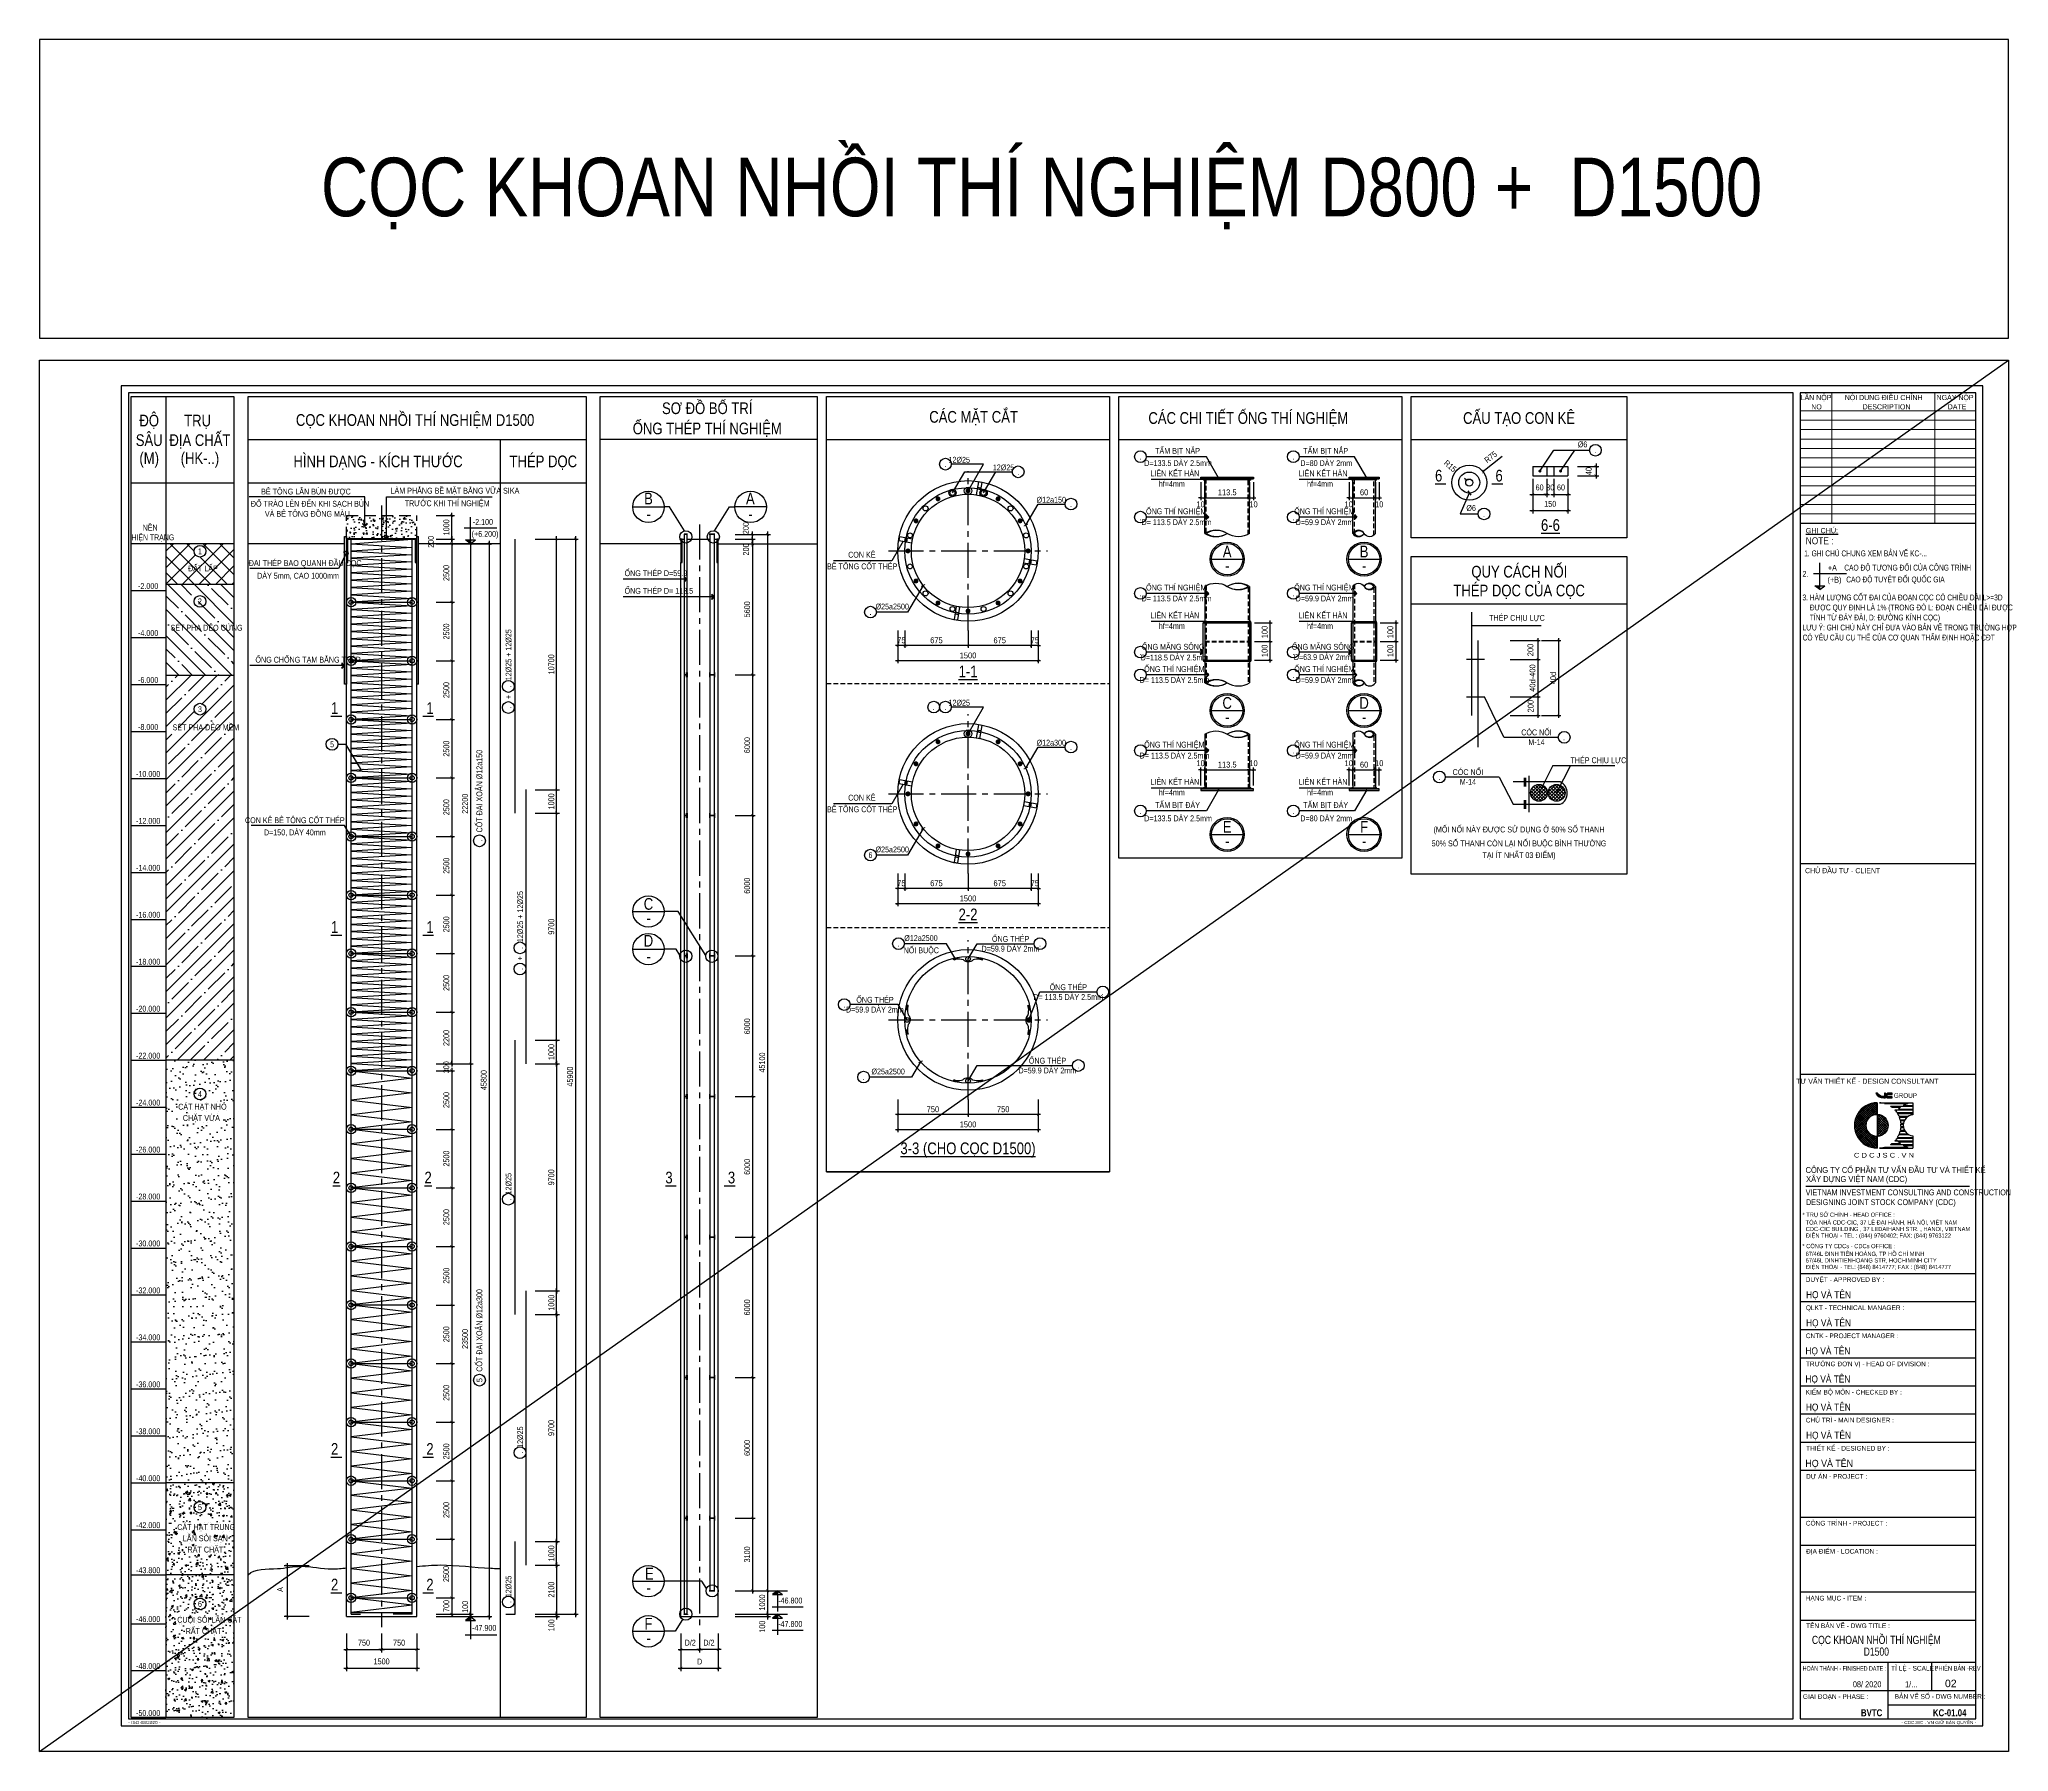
# Model space of a CAD drawing. Extents: x 171424 to 249266, y 74893 to 149166.
# Drawn here: x 216399 to 237424, y 130893 to 149166 of the extents above; entities that cross this region are included whole.
import ezdxf
from ezdxf.enums import TextEntityAlignment as Align

# ---------------------------------------------------------------- set-up
doc = ezdxf.new("R2010")
doc.units = 0
doc.header["$LTSCALE"] = 500
doc.header["$MEASUREMENT"] = 0
doc.header["$PDMODE"] = 3
doc.linetypes.add('CENTER2', pattern=[1.125, 0.75, -0.125, 0.125, -0.125])
doc.linetypes.add('HIDDEN', pattern=[0.375, 0.25, -0.125])
doc.layers.get('0').update_dxf_attribs({"linetype": 'CONTINUOUS'})
doc.layers.get('DEFPOINTS').update_dxf_attribs({"linetype": 'CONTINUOUS'})
for name, color, linetype in [('01.CDC.AXIS', 160, 'CENTER2'), ('02.CDC.DIM', 1, 'CONTINUOUS'), ('03.CDC.BORDER', 3, 'CONTINUOUS'), ('04.CDC.HIDDEN', 8, 'HIDDEN'), ('05.CDC.STEEL', 4, 'CONTINUOUS'), ('06.CDC.TEXT', 2, 'CONTINUOUS'), ('10.CDC.HATCH', 9, 'CONTINUOUS'), ('11.CDC.NOTE', 8, 'CONTINUOUS'), ('CDC -TEXT KHUNG', 7, 'CONTINUOUS'), ('CDC-KHUNGTEN', 7, 'CONTINUOUS'), ('CDC.10.HATCH', 9, 'CONTINUOUS')]:
    doc.layers.add(name, color=color, linetype=linetype)
doc.layers.add('KCS_Plotter', color=11, linetype='CONTINUOUS', plot=False)
doc.styles.add('ARIAL', font='arial.ttf', dxfattribs={"width": 0.8})
doc.styles.add('Arial_4', font='arial.ttf', dxfattribs={"width": 0.75, "height": 3})
doc.styles.add('Arial_B_3', font='arialbd.ttf', dxfattribs={"width": 0.75, "height": 3})
doc.styles.add('KT CDC', font='arial.ttf', dxfattribs={"width": 0.85, "height": 200})
doc.dimstyles.new('DIM100-25', dxfattribs={"dimtxt": 63, "dimasz": 30, "dimexe": 30, "dimexo": 0, "dimgap": 25, "dimtad": 1, "dimdec": 0, "dimlfac": 4, "dimzin": 0, "dimdsep": 46, "dimtxsty": 'ARIAL', "dimblk": 'ARCHTICK', "dimblk1": 'ARCHTICK', "dimblk2": 'D', "dimcen": 0, "dimdle": 30, "dimclrd": 1, "dimclre": 1, "dimclrt": 2, "dimadec": 0, "dimazin": 0, "dimtfac": 1, "dimtdec": 0, "dimtix": 1, "dimtofl": 0, "dimtmove": 2, "dimatfit": 3, "dimldrblk": 'ARCHTICK', "dimfxl": 1, "dimtolj": 1, "dimtzin": 0, "dimarcsym": 0})
doc.dimstyles.new('DIM100-50', dxfattribs={"dimtxt": 63, "dimasz": 30, "dimexe": 30, "dimexo": 0, "dimgap": 40, "dimtad": 1, "dimdec": 0, "dimlfac": 2, "dimzin": 0, "dimdsep": 46, "dimtxsty": 'ARIAL', "dimblk": 'ARCHTICK', "dimcen": 0, "dimdle": 30, "dimclrd": 1, "dimclre": 1, "dimclrt": 2, "dimadec": 0, "dimazin": 0, "dimtfac": 1, "dimtdec": 0, "dimtix": 1, "dimtofl": 0, "dimtmove": 2, "dimatfit": 3, "dimldrblk": 'ARCHTICK', "dimfxl": 1, "dimtolj": 1, "dimtzin": 0, "dimarcsym": 0})
doc.dimstyles.new('DIM25', dxfattribs={"dimscale": 25, "dimtxt": 2.5, "dimasz": 1, "dimexe": 1, "dimexo": 0, "dimgap": 1, "dimtad": 1, "dimdec": 0, "dimdsep": 46, "dimtxsty": 'ARIAL', "dimblk": 'ARCHTICK', "dimcen": 1, "dimdle": 1, "dimclrd": 1, "dimclre": 1, "dimclrt": 2, "dimadec": 0, "dimazin": 0, "dimtfac": 1, "dimtdec": 0, "dimtix": 1, "dimtmove": 2, "dimatfit": 3, "dimldrblk": 'ARCHTICK', "dimfxl": 1, "dimtolj": 1, "dimtzin": 0, "dimarcsym": 0})
doc.dimstyles.new('DIM25-10', dxfattribs={"dimtxt": 63, "dimasz": 30, "dimexe": 30, "dimexo": 0, "dimgap": 40, "dimtad": 1, "dimdec": 0, "dimlfac": 0.4, "dimzin": 0, "dimdsep": 46, "dimtxsty": 'ARIAL', "dimblk": 'ARCHTICK', "dimblk1": 'ARCHTICK', "dimblk2": 'D', "dimcen": 0, "dimdle": 30, "dimclrd": 1, "dimclre": 1, "dimclrt": 2, "dimadec": 0, "dimazin": 0, "dimtfac": 1, "dimtdec": 0, "dimtix": 1, "dimtofl": 0, "dimtmove": 2, "dimatfit": 3, "dimldrblk": 'ARCHTICK', "dimfxl": 1, "dimtolj": 1, "dimtzin": 0, "dimarcsym": 0})
pattern_1 = [(37.5, (135081.08, 5703.99), (-5.03947, 154.1459), [0, -121.6, 0, -136, 0, -130]), (7.5, (135081.08, 5703.99), (141.58214, 225.77169), [0, -65.6, 0, -109.6, 0, -42]), (327.5, (134982.68, 5703.99), (249.13135, 0.45272), [0, -40, 0, -144, 0, -188]), (317.5, (134982.68, 5704), (240.49013, 70.21405), [0, -20, 0, -94.4, 0, -108])]
pattern_2 = [(50, (135081.08, 5703.99), (215.17805, -18.82564), [22.5, -247.5]), (355, (135081.08, 5704), (-41.6254, 225.65764), [18, -198]), (100.4514, (135099, 5702.42), (173.55281, 206.83186), [19.12206, -210.34263]), (46.1842, (135081.08, 5764), (320.1723, -49.6557), [33.75, -371.25]), (96.6356, (135107.76, 5759.85), (280.3988, 292.23536), [28.6831, -315.5139]), (351.1842, (135081.08, 5764), (280.3986, 292.2356), [27, -297]), (21, (135111.08, 5748.99), (179.07212, -120.78567), [22.5, -247.5]), (326, (135111.08, 5749), (72.9946, 217.545), [18, -198]), (71.4514, (135126, 5738.92), (252.0668, 96.75915), [19.12206, -210.34263]), (37.5, (135081.076, 5703.99), (3.647957, 99.868156), [0, -195.6, 0, -201, 0, -198.75]), (7.5, (135081.08, 5703.99), (78.92086, 118.32351), [0, -114.6, 0, -191.1, 0, -75.75]), (327.5, (135014.18, 5703.99), (160.14673, -6.76646), [0, -75, 0, -234, 0, -310.5]), (317.5, (134984.18, 5703.99), (174.95585, 30.0315), [0, -97.5, 0, -155.4, 0, -220.5])]

# ---------------------------------------------------------------- blocks, each defined once
blk = doc.blocks.new('_ArchTick')
at = {"color": 0, "linetype": 'ByBlock', "const_width": 0.15}
blk.add_lwpolyline([(-0.5, -0.5), (0.5, 0.5)], dxfattribs=at)
blk = doc.blocks.new('*D112')
at = {"layer": '02.CDC.DIM', "color": 1, "lineweight": -2, "transparency": 16777216}
for p, q in [((220636, 144084), (220831, 144084)), ((220801, 143804), (220801, 144114)), ((220636, 143834), (220831, 143834))]:
    blk.add_line(p, q, dxfattribs=at)
at = {"layer": 'DEFPOINTS', "color": 0, "transparency": 16777216}
for p in [(220636, 144084), (220801, 144084), (220636, 143834)]:
    blk.add_point(p, dxfattribs=at)
at = {"layer": '02.CDC.DIM', "color": 1, "lineweight": -2, "transparency": 16777216, "xscale": 30, "yscale": 30, "zscale": 30}
for p, rotation in [((220801, 144084), 90), ((220801, 143834), 270)]:
    blk.add_blockref('_ArchTick', p, dxfattribs=dict(at, rotation=rotation))
at = {"layer": '02.CDC.DIM', "color": 2, "transparency": 16777216, "insert": (220744, 143959), "char_height": 63, "attachment_point": 5, "rotation": 90, "style": 'ARIAL'}
blk.add_mtext('\\A1;1000', dxfattribs=at)
blk = doc.blocks.new('D')
at = {"layer": '02.CDC.DIM'}
for p, q in [((-50, -50), (50, 50)), ((-86.75, 0), (86.75, 0))]:
    blk.add_line(p, q, dxfattribs=at)
blk = doc.blocks.new('*D113')
at = {"layer": '02.CDC.DIM', "color": 1, "lineweight": -2, "transparency": 16777216}
for p, q in [((220634, 138234), (221031, 138234)), ((221001, 138264), (221001, 132329)), ((220634, 132359), (221031, 132359))]:
    blk.add_line(p, q, dxfattribs=at)
at = {"layer": 'DEFPOINTS', "color": 0, "transparency": 16777216}
for p in [(220634, 138234), (220634, 132359), (221001, 132359)]:
    blk.add_point(p, dxfattribs=at)
at = {"layer": '02.CDC.DIM', "color": 1, "lineweight": -2, "transparency": 16777216, "xscale": 30, "yscale": 30, "zscale": 30}
for p, rotation in [((221001, 138234), 90), ((221001, 132359), 270)]:
    blk.add_blockref('_ArchTick', p, dxfattribs=dict(at, rotation=rotation))
at = {"layer": '02.CDC.DIM', "color": 2, "transparency": 16777216, "insert": (220944, 135297), "char_height": 63, "attachment_point": 5, "rotation": 90, "style": 'ARIAL'}
blk.add_mtext('\\A1;23500', dxfattribs=at)
blk = doc.blocks.new('*D114')
at = {"layer": '02.CDC.DIM', "color": 1, "lineweight": -2, "transparency": 16777216}
for p, q in [((221201, 143814), (221201, 132304)), ((220634, 143784), (221231, 143784)), ((220634, 132334), (221231, 132334))]:
    blk.add_line(p, q, dxfattribs=at)
at = {"layer": 'DEFPOINTS', "color": 0, "transparency": 16777216}
for p in [(220634, 143784), (220634, 132334), (221201, 132334)]:
    blk.add_point(p, dxfattribs=at)
at = {"layer": '02.CDC.DIM', "color": 1, "lineweight": -2, "transparency": 16777216, "xscale": 30, "yscale": 30, "zscale": 30}
for p, rotation in [((221201, 143784), 90), ((221201, 132334), 270)]:
    blk.add_blockref('_ArchTick', p, dxfattribs=dict(at, rotation=rotation))
at = {"layer": '02.CDC.DIM', "color": 2, "transparency": 16777216, "insert": (221144, 138059), "char_height": 63, "attachment_point": 5, "rotation": 90, "style": 'ARIAL'}
blk.add_mtext('\\A1;45800', dxfattribs=at)
blk = doc.blocks.new('*D115')
at = {"layer": '02.CDC.DIM', "color": 1, "lineweight": -2, "transparency": 16777216}
for p, q in [((219678, 131991), (219678, 131752)), ((220428, 131991), (220428, 131752)), ((219648, 131782), (220458, 131782))]:
    blk.add_line(p, q, dxfattribs=at)
at = {"layer": 'DEFPOINTS', "color": 0, "transparency": 16777216}
for p in [(219678, 131991), (220428, 131991), (220428, 131782)]:
    blk.add_point(p, dxfattribs=at)
at = {"layer": '02.CDC.DIM', "color": 1, "lineweight": -2, "transparency": 16777216, "xscale": 30, "yscale": 30, "zscale": 30, "rotation": 180}
blk.add_blockref('_ArchTick', (219678, 131782), dxfattribs=at)
at = {"layer": '02.CDC.DIM', "color": 1, "lineweight": -2, "transparency": 16777216, "xscale": 30, "yscale": 30, "zscale": 30}
blk.add_blockref('_ArchTick', (220428, 131782), dxfattribs=at)
at = {"layer": '02.CDC.DIM', "color": 2, "transparency": 16777216, "insert": (220053, 131855), "char_height": 63, "attachment_point": 5, "style": 'ARIAL'}
blk.add_mtext('\\A1;1500', dxfattribs=at)
blk = doc.blocks.new('*D116')
at = {"layer": '02.CDC.DIM', "color": 1, "lineweight": -2, "transparency": 16777216}
for p, q in [((219678, 132154), (219678, 131952)), ((220053, 132154), (220053, 131952)), ((219648, 131982), (220083, 131982))]:
    blk.add_line(p, q, dxfattribs=at)
at = {"layer": 'DEFPOINTS', "color": 0, "transparency": 16777216}
for p in [(219678, 132154), (220053, 132154), (220053, 131982)]:
    blk.add_point(p, dxfattribs=at)
at = {"layer": '02.CDC.DIM', "color": 1, "lineweight": -2, "transparency": 16777216, "xscale": 30, "yscale": 30, "zscale": 30, "rotation": 180}
blk.add_blockref('_ArchTick', (219678, 131982), dxfattribs=at)
at = {"layer": '02.CDC.DIM', "color": 1, "lineweight": -2, "transparency": 16777216, "xscale": 30, "yscale": 30, "zscale": 30}
blk.add_blockref('_ArchTick', (220053, 131982), dxfattribs=at)
at = {"layer": '02.CDC.DIM', "color": 2, "transparency": 16777216, "insert": (219865, 132055), "char_height": 63, "attachment_point": 5, "style": 'ARIAL'}
blk.add_mtext('\\A1;750', dxfattribs=at)
blk = doc.blocks.new('*D117')
at = {"layer": '02.CDC.DIM', "color": 1, "lineweight": -2, "transparency": 16777216}
for p, q in [((220053, 132154), (220053, 131952)), ((220428, 132154), (220428, 131952)), ((220458, 131982), (220023, 131982))]:
    blk.add_line(p, q, dxfattribs=at)
at = {"layer": 'DEFPOINTS', "color": 0, "transparency": 16777216}
for p in [(220053, 132154), (220428, 132154), (220053, 131982)]:
    blk.add_point(p, dxfattribs=at)
at = {"layer": '02.CDC.DIM', "color": 1, "lineweight": -2, "transparency": 16777216, "xscale": 30, "yscale": 30, "zscale": 30, "rotation": 180}
blk.add_blockref('_ArchTick', (220053, 131982), dxfattribs=at)
at = {"layer": '02.CDC.DIM', "color": 1, "lineweight": -2, "transparency": 16777216, "xscale": 30, "yscale": 30, "zscale": 30}
blk.add_blockref('_ArchTick', (220428, 131982), dxfattribs=at)
at = {"layer": '02.CDC.DIM', "color": 2, "transparency": 16777216, "insert": (220240, 132055), "char_height": 63, "attachment_point": 5, "style": 'ARIAL'}
blk.add_mtext('\\A1;750', dxfattribs=at)
blk = doc.blocks.new('*D118')
at = {"layer": '02.CDC.DIM', "color": 1, "lineweight": -2, "transparency": 16777216}
for p, q in [((221001, 143814), (221001, 138204)), ((220634, 143784), (221031, 143784)), ((220634, 138234), (221031, 138234))]:
    blk.add_line(p, q, dxfattribs=at)
at = {"layer": 'DEFPOINTS', "color": 0, "transparency": 16777216}
for p in [(220634, 143784), (220634, 138234), (221001, 138234)]:
    blk.add_point(p, dxfattribs=at)
at = {"layer": '02.CDC.DIM', "color": 1, "lineweight": -2, "transparency": 16777216, "xscale": 30, "yscale": 30, "zscale": 30}
for p, rotation in [((221001, 143784), 90), ((221001, 138234), 270)]:
    blk.add_blockref('_ArchTick', p, dxfattribs=dict(at, rotation=rotation))
at = {"layer": '02.CDC.DIM', "color": 2, "transparency": 16777216, "insert": (220944, 141009), "char_height": 63, "attachment_point": 5, "rotation": 90, "style": 'ARIAL'}
blk.add_mtext('\\A1;22200', dxfattribs=at)
blk = doc.blocks.new('*D119')
at = {"layer": '02.CDC.DIM', "color": 1, "lineweight": -2, "transparency": 16777216}
for p, q in [((220634, 132359), (221031, 132359)), ((220634, 132334), (221031, 132334)), ((221001, 132359), (221001, 132389)), ((221001, 132334), (221001, 132304))]:
    blk.add_line(p, q, dxfattribs=at)
at = {"layer": 'DEFPOINTS', "color": 0, "transparency": 16777216}
for p in [(220634, 132359), (220634, 132334), (221001, 132359)]:
    blk.add_point(p, dxfattribs=at)
at = {"layer": '02.CDC.DIM', "color": 1, "lineweight": -2, "transparency": 16777216, "xscale": 30, "yscale": 30, "zscale": 30}
for p, rotation in [((221001, 132359), 270), ((221001, 132334), 90)]:
    blk.add_blockref('_ArchTick', p, dxfattribs=dict(at, rotation=rotation))
at = {"layer": '02.CDC.DIM', "color": 2, "transparency": 16777216, "insert": (220945, 132438), "char_height": 63, "attachment_point": 5, "rotation": 90, "style": 'ARIAL'}
blk.add_mtext('\\A1;100', dxfattribs=at)
blk = doc.blocks.new('*D120')
at = {"layer": '02.CDC.DIM', "color": 1, "lineweight": -2, "transparency": 16777216}
for p, q in [((220636, 143834), (220831, 143834)), ((220801, 143864), (220801, 143754)), ((220636, 143784), (220831, 143784))]:
    blk.add_line(p, q, dxfattribs=at)
at = {"layer": 'DEFPOINTS', "color": 0, "transparency": 16777216}
for p in [(220636, 143834), (220636, 143784), (220801, 143784)]:
    blk.add_point(p, dxfattribs=at)
at = {"layer": '02.CDC.DIM', "color": 1, "lineweight": -2, "transparency": 16777216, "xscale": 30, "yscale": 30, "zscale": 30}
for p, rotation in [((220801, 143834), 90), ((220801, 143784), 270)]:
    blk.add_blockref('_ArchTick', p, dxfattribs=dict(at, rotation=rotation))
at = {"layer": '02.CDC.DIM', "color": 2, "transparency": 16777216, "insert": (220580, 143804), "char_height": 63, "attachment_point": 5, "rotation": 90, "style": 'ARIAL'}
blk.add_mtext('\\A1;200', dxfattribs=at)
blk = doc.blocks.new('*D121')
at = {"layer": '02.CDC.DIM', "color": 1, "lineweight": -2, "transparency": 16777216}
for p, q in [((219043, 132905), (219043, 132304)), ((219278, 132875), (219013, 132875)), ((219278, 132334), (219013, 132334))]:
    blk.add_line(p, q, dxfattribs=at)
at = {"layer": 'DEFPOINTS', "color": 0, "transparency": 16777216}
for p in [(219278, 132875), (219043, 132334), (219278, 132334)]:
    blk.add_point(p, dxfattribs=at)
at = {"layer": '02.CDC.DIM', "color": 1, "lineweight": -2, "transparency": 16777216, "xscale": 30, "yscale": 30, "zscale": 30}
for p, rotation in [((219043, 132875), 90), ((219043, 132334), 270)]:
    blk.add_blockref('_ArchTick', p, dxfattribs=dict(at, rotation=rotation))
at = {"layer": '02.CDC.DIM', "color": 2, "transparency": 16777216, "insert": (218969, 132623), "char_height": 63, "attachment_point": 5, "rotation": 90, "style": 'ARIAL'}
blk.add_mtext('\\A1;A', dxfattribs=at)
blk = doc.blocks.new('*D122')
at = {"layer": '02.CDC.DIM', "color": 1, "lineweight": -2, "transparency": 16777216}
for p, q in [((220801, 143814), (220801, 143129)), ((220636, 143784), (220831, 143784)), ((220636, 143159), (220831, 143159))]:
    blk.add_line(p, q, dxfattribs=at)
at = {"layer": 'DEFPOINTS', "color": 0, "transparency": 16777216}
for p in [(220636, 143784), (220636, 143159), (220801, 143159)]:
    blk.add_point(p, dxfattribs=at)
at = {"layer": '02.CDC.DIM', "color": 1, "lineweight": -2, "transparency": 16777216, "xscale": 30, "yscale": 30, "zscale": 30}
for p, rotation in [((220801, 143784), 90), ((220801, 143159), 270)]:
    blk.add_blockref('_ArchTick', p, dxfattribs=dict(at, rotation=rotation))
at = {"layer": '02.CDC.DIM', "color": 2, "transparency": 16777216, "insert": (220744, 143472), "char_height": 63, "attachment_point": 5, "rotation": 90, "style": 'ARIAL'}
blk.add_mtext('\\A1;2500', dxfattribs=at)
blk = doc.blocks.new('*D123')
at = {"layer": '02.CDC.DIM', "color": 1, "lineweight": -2, "transparency": 16777216}
for p, q in [((220801, 143189), (220801, 142504)), ((220636, 143159), (220831, 143159)), ((220636, 142534), (220831, 142534))]:
    blk.add_line(p, q, dxfattribs=at)
at = {"layer": 'DEFPOINTS', "color": 0, "transparency": 16777216}
for p in [(220636, 143159), (220636, 142534), (220801, 142534)]:
    blk.add_point(p, dxfattribs=at)
at = {"layer": '02.CDC.DIM', "color": 1, "lineweight": -2, "transparency": 16777216, "xscale": 30, "yscale": 30, "zscale": 30}
for p, rotation in [((220801, 143159), 90), ((220801, 142534), 270)]:
    blk.add_blockref('_ArchTick', p, dxfattribs=dict(at, rotation=rotation))
at = {"layer": '02.CDC.DIM', "color": 2, "transparency": 16777216, "insert": (220744, 142847), "char_height": 63, "attachment_point": 5, "rotation": 90, "style": 'ARIAL'}
blk.add_mtext('\\A1;2500', dxfattribs=at)
blk = doc.blocks.new('*D124')
at = {"layer": '02.CDC.DIM', "color": 1, "lineweight": -2, "transparency": 16777216}
for p, q in [((220801, 142564), (220801, 141879)), ((220636, 142534), (220831, 142534)), ((220636, 141909), (220831, 141909))]:
    blk.add_line(p, q, dxfattribs=at)
at = {"layer": 'DEFPOINTS', "color": 0, "transparency": 16777216}
for p in [(220636, 142534), (220636, 141909), (220801, 141909)]:
    blk.add_point(p, dxfattribs=at)
at = {"layer": '02.CDC.DIM', "color": 1, "lineweight": -2, "transparency": 16777216, "xscale": 30, "yscale": 30, "zscale": 30}
for p, rotation in [((220801, 142534), 90), ((220801, 141909), 270)]:
    blk.add_blockref('_ArchTick', p, dxfattribs=dict(at, rotation=rotation))
at = {"layer": '02.CDC.DIM', "color": 2, "transparency": 16777216, "insert": (220744, 142222), "char_height": 63, "attachment_point": 5, "rotation": 90, "style": 'ARIAL'}
blk.add_mtext('\\A1;2500', dxfattribs=at)
blk = doc.blocks.new('*D125')
at = {"layer": '02.CDC.DIM', "color": 1, "lineweight": -2, "transparency": 16777216}
for p, q in [((220801, 141939), (220801, 141254)), ((220636, 141909), (220831, 141909)), ((220636, 141284), (220831, 141284))]:
    blk.add_line(p, q, dxfattribs=at)
at = {"layer": 'DEFPOINTS', "color": 0, "transparency": 16777216}
for p in [(220636, 141909), (220636, 141284), (220801, 141284)]:
    blk.add_point(p, dxfattribs=at)
at = {"layer": '02.CDC.DIM', "color": 1, "lineweight": -2, "transparency": 16777216, "xscale": 30, "yscale": 30, "zscale": 30}
for p, rotation in [((220801, 141909), 90), ((220801, 141284), 270)]:
    blk.add_blockref('_ArchTick', p, dxfattribs=dict(at, rotation=rotation))
at = {"layer": '02.CDC.DIM', "color": 2, "transparency": 16777216, "insert": (220744, 141597), "char_height": 63, "attachment_point": 5, "rotation": 90, "style": 'ARIAL'}
blk.add_mtext('\\A1;2500', dxfattribs=at)
blk = doc.blocks.new('*D126')
at = {"layer": '02.CDC.DIM', "color": 1, "lineweight": -2, "transparency": 16777216}
for p, q in [((220801, 141314), (220801, 140629)), ((220636, 141284), (220831, 141284)), ((220636, 140659), (220831, 140659))]:
    blk.add_line(p, q, dxfattribs=at)
at = {"layer": 'DEFPOINTS', "color": 0, "transparency": 16777216}
for p in [(220636, 141284), (220636, 140659), (220801, 140659)]:
    blk.add_point(p, dxfattribs=at)
at = {"layer": '02.CDC.DIM', "color": 1, "lineweight": -2, "transparency": 16777216, "xscale": 30, "yscale": 30, "zscale": 30}
for p, rotation in [((220801, 141284), 90), ((220801, 140659), 270)]:
    blk.add_blockref('_ArchTick', p, dxfattribs=dict(at, rotation=rotation))
at = {"layer": '02.CDC.DIM', "color": 2, "transparency": 16777216, "insert": (220744, 140972), "char_height": 63, "attachment_point": 5, "rotation": 90, "style": 'ARIAL'}
blk.add_mtext('\\A1;2500', dxfattribs=at)
blk = doc.blocks.new('*D127')
at = {"layer": '02.CDC.DIM', "color": 1, "lineweight": -2, "transparency": 16777216}
for p, q in [((220636, 140659), (220831, 140659)), ((220801, 140689), (220801, 140004)), ((220636, 140034), (220831, 140034))]:
    blk.add_line(p, q, dxfattribs=at)
at = {"layer": 'DEFPOINTS', "color": 0, "transparency": 16777216}
for p in [(220636, 140659), (220636, 140034), (220801, 140034)]:
    blk.add_point(p, dxfattribs=at)
at = {"layer": '02.CDC.DIM', "color": 1, "lineweight": -2, "transparency": 16777216, "xscale": 30, "yscale": 30, "zscale": 30}
for p, rotation in [((220801, 140659), 90), ((220801, 140034), 270)]:
    blk.add_blockref('_ArchTick', p, dxfattribs=dict(at, rotation=rotation))
at = {"layer": '02.CDC.DIM', "color": 2, "transparency": 16777216, "insert": (220744, 140347), "char_height": 63, "attachment_point": 5, "rotation": 90, "style": 'ARIAL'}
blk.add_mtext('\\A1;2500', dxfattribs=at)
blk = doc.blocks.new('*D128')
at = {"layer": '02.CDC.DIM', "color": 1, "lineweight": -2, "transparency": 16777216}
for p, q in [((220636, 140034), (220831, 140034)), ((220801, 140064), (220801, 139379)), ((220636, 139409), (220831, 139409))]:
    blk.add_line(p, q, dxfattribs=at)
at = {"layer": 'DEFPOINTS', "color": 0, "transparency": 16777216}
for p in [(220636, 140034), (220636, 139409), (220801, 139409)]:
    blk.add_point(p, dxfattribs=at)
at = {"layer": '02.CDC.DIM', "color": 1, "lineweight": -2, "transparency": 16777216, "xscale": 30, "yscale": 30, "zscale": 30}
for p, rotation in [((220801, 140034), 90), ((220801, 139409), 270)]:
    blk.add_blockref('_ArchTick', p, dxfattribs=dict(at, rotation=rotation))
at = {"layer": '02.CDC.DIM', "color": 2, "transparency": 16777216, "insert": (220744, 139722), "char_height": 63, "attachment_point": 5, "rotation": 90, "style": 'ARIAL'}
blk.add_mtext('\\A1;2500', dxfattribs=at)
blk = doc.blocks.new('*D129')
at = {"layer": '02.CDC.DIM', "color": 1, "lineweight": -2, "transparency": 16777216}
for p, q in [((220636, 139409), (220831, 139409)), ((220801, 139439), (220801, 138754)), ((220636, 138784), (220831, 138784))]:
    blk.add_line(p, q, dxfattribs=at)
at = {"layer": 'DEFPOINTS', "color": 0, "transparency": 16777216}
for p in [(220636, 139409), (220636, 138784), (220801, 138784)]:
    blk.add_point(p, dxfattribs=at)
at = {"layer": '02.CDC.DIM', "color": 1, "lineweight": -2, "transparency": 16777216, "xscale": 30, "yscale": 30, "zscale": 30}
for p, rotation in [((220801, 139409), 90), ((220801, 138784), 270)]:
    blk.add_blockref('_ArchTick', p, dxfattribs=dict(at, rotation=rotation))
at = {"layer": '02.CDC.DIM', "color": 2, "transparency": 16777216, "insert": (220744, 139097), "char_height": 63, "attachment_point": 5, "rotation": 90, "style": 'ARIAL'}
blk.add_mtext('\\A1;2500', dxfattribs=at)
blk = doc.blocks.new('*D130')
at = {"layer": '02.CDC.DIM', "color": 1, "lineweight": -2, "transparency": 16777216}
for p, q in [((220636, 138784), (220831, 138784)), ((220801, 138814), (220801, 138204)), ((220634, 138234), (220831, 138234))]:
    blk.add_line(p, q, dxfattribs=at)
at = {"layer": 'DEFPOINTS', "color": 0, "transparency": 16777216}
for p in [(220636, 138784), (220634, 138234), (220801, 138234)]:
    blk.add_point(p, dxfattribs=at)
at = {"layer": '02.CDC.DIM', "color": 1, "lineweight": -2, "transparency": 16777216, "xscale": 30, "yscale": 30, "zscale": 30}
for p, rotation in [((220801, 138784), 90), ((220801, 138234), 270)]:
    blk.add_blockref('_ArchTick', p, dxfattribs=dict(at, rotation=rotation))
at = {"layer": '02.CDC.DIM', "color": 2, "transparency": 16777216, "insert": (220744, 138509), "char_height": 63, "attachment_point": 5, "rotation": 90, "style": 'ARIAL'}
blk.add_mtext('\\A1;2200', dxfattribs=at)
blk = doc.blocks.new('*D131')
at = {"layer": '02.CDC.DIM', "color": 1, "lineweight": -2, "transparency": 16777216}
for p, q in [((220634, 138234), (220831, 138234)), ((220634, 138159), (220831, 138159)), ((220801, 138234), (220801, 138264)), ((220801, 138159), (220801, 138129))]:
    blk.add_line(p, q, dxfattribs=at)
at = {"layer": 'DEFPOINTS', "color": 0, "transparency": 16777216}
for p in [(220634, 138234), (220634, 138159), (220801, 138159)]:
    blk.add_point(p, dxfattribs=at)
at = {"layer": '02.CDC.DIM', "color": 1, "lineweight": -2, "transparency": 16777216, "xscale": 30, "yscale": 30, "zscale": 30}
for p, rotation in [((220801, 138234), 270), ((220801, 138159), 90)]:
    blk.add_blockref('_ArchTick', p, dxfattribs=dict(at, rotation=rotation))
at = {"layer": '02.CDC.DIM', "color": 2, "transparency": 16777216, "insert": (220744, 138197), "char_height": 63, "attachment_point": 5, "rotation": 90, "style": 'ARIAL'}
blk.add_mtext('\\A1;300', dxfattribs=at)
blk = doc.blocks.new('*D132')
at = {"layer": '02.CDC.DIM', "color": 1, "lineweight": -2, "transparency": 16777216}
for p, q in [((220634, 138159), (220831, 138159)), ((220801, 138189), (220801, 137504)), ((220634, 137534), (220831, 137534))]:
    blk.add_line(p, q, dxfattribs=at)
at = {"layer": 'DEFPOINTS', "color": 0, "transparency": 16777216}
for p in [(220634, 138159), (220634, 137534), (220801, 137534)]:
    blk.add_point(p, dxfattribs=at)
at = {"layer": '02.CDC.DIM', "color": 1, "lineweight": -2, "transparency": 16777216, "xscale": 30, "yscale": 30, "zscale": 30}
for p, rotation in [((220801, 138159), 90), ((220801, 137534), 270)]:
    blk.add_blockref('_ArchTick', p, dxfattribs=dict(at, rotation=rotation))
at = {"layer": '02.CDC.DIM', "color": 2, "transparency": 16777216, "insert": (220744, 137847), "char_height": 63, "attachment_point": 5, "rotation": 90, "style": 'ARIAL'}
blk.add_mtext('\\A1;2500', dxfattribs=at)
blk = doc.blocks.new('*D133')
at = {"layer": '02.CDC.DIM', "color": 1, "lineweight": -2, "transparency": 16777216}
for p, q in [((220634, 137534), (220831, 137534)), ((220801, 137564), (220801, 136879)), ((220634, 136909), (220831, 136909))]:
    blk.add_line(p, q, dxfattribs=at)
at = {"layer": 'DEFPOINTS', "color": 0, "transparency": 16777216}
for p in [(220634, 137534), (220634, 136909), (220801, 136909)]:
    blk.add_point(p, dxfattribs=at)
at = {"layer": '02.CDC.DIM', "color": 1, "lineweight": -2, "transparency": 16777216, "xscale": 30, "yscale": 30, "zscale": 30}
for p, rotation in [((220801, 137534), 90), ((220801, 136909), 270)]:
    blk.add_blockref('_ArchTick', p, dxfattribs=dict(at, rotation=rotation))
at = {"layer": '02.CDC.DIM', "color": 2, "transparency": 16777216, "insert": (220744, 137222), "char_height": 63, "attachment_point": 5, "rotation": 90, "style": 'ARIAL'}
blk.add_mtext('\\A1;2500', dxfattribs=at)
blk = doc.blocks.new('*D134')
at = {"layer": '02.CDC.DIM', "color": 1, "lineweight": -2, "transparency": 16777216}
for p, q in [((220634, 136909), (220831, 136909)), ((220801, 136939), (220801, 136254)), ((220634, 136284), (220831, 136284))]:
    blk.add_line(p, q, dxfattribs=at)
at = {"layer": 'DEFPOINTS', "color": 0, "transparency": 16777216}
for p in [(220634, 136909), (220634, 136284), (220801, 136284)]:
    blk.add_point(p, dxfattribs=at)
at = {"layer": '02.CDC.DIM', "color": 1, "lineweight": -2, "transparency": 16777216, "xscale": 30, "yscale": 30, "zscale": 30}
for p, rotation in [((220801, 136909), 90), ((220801, 136284), 270)]:
    blk.add_blockref('_ArchTick', p, dxfattribs=dict(at, rotation=rotation))
at = {"layer": '02.CDC.DIM', "color": 2, "transparency": 16777216, "insert": (220744, 136597), "char_height": 63, "attachment_point": 5, "rotation": 90, "style": 'ARIAL'}
blk.add_mtext('\\A1;2500', dxfattribs=at)
blk = doc.blocks.new('*D135')
at = {"layer": '02.CDC.DIM', "color": 1, "lineweight": -2, "transparency": 16777216}
for p, q in [((220634, 136284), (220831, 136284)), ((220801, 136314), (220801, 135629)), ((220634, 135659), (220831, 135659))]:
    blk.add_line(p, q, dxfattribs=at)
at = {"layer": 'DEFPOINTS', "color": 0, "transparency": 16777216}
for p in [(220634, 136284), (220634, 135659), (220801, 135659)]:
    blk.add_point(p, dxfattribs=at)
at = {"layer": '02.CDC.DIM', "color": 1, "lineweight": -2, "transparency": 16777216, "xscale": 30, "yscale": 30, "zscale": 30}
for p, rotation in [((220801, 136284), 90), ((220801, 135659), 270)]:
    blk.add_blockref('_ArchTick', p, dxfattribs=dict(at, rotation=rotation))
at = {"layer": '02.CDC.DIM', "color": 2, "transparency": 16777216, "insert": (220744, 135972), "char_height": 63, "attachment_point": 5, "rotation": 90, "style": 'ARIAL'}
blk.add_mtext('\\A1;2500', dxfattribs=at)
blk = doc.blocks.new('*D136')
at = {"layer": '02.CDC.DIM', "color": 1, "lineweight": -2, "transparency": 16777216}
for p, q in [((220634, 135659), (220831, 135659)), ((220801, 135689), (220801, 135004)), ((220634, 135034), (220831, 135034))]:
    blk.add_line(p, q, dxfattribs=at)
at = {"layer": 'DEFPOINTS', "color": 0, "transparency": 16777216}
for p in [(220634, 135659), (220634, 135034), (220801, 135034)]:
    blk.add_point(p, dxfattribs=at)
at = {"layer": '02.CDC.DIM', "color": 1, "lineweight": -2, "transparency": 16777216, "xscale": 30, "yscale": 30, "zscale": 30}
for p, rotation in [((220801, 135659), 90), ((220801, 135034), 270)]:
    blk.add_blockref('_ArchTick', p, dxfattribs=dict(at, rotation=rotation))
at = {"layer": '02.CDC.DIM', "color": 2, "transparency": 16777216, "insert": (220744, 135347), "char_height": 63, "attachment_point": 5, "rotation": 90, "style": 'ARIAL'}
blk.add_mtext('\\A1;2500', dxfattribs=at)
blk = doc.blocks.new('*D137')
at = {"layer": '02.CDC.DIM', "color": 1, "lineweight": -2, "transparency": 16777216}
for p, q in [((220634, 135034), (220831, 135034)), ((220801, 135064), (220801, 134379)), ((220634, 134409), (220831, 134409))]:
    blk.add_line(p, q, dxfattribs=at)
at = {"layer": 'DEFPOINTS', "color": 0, "transparency": 16777216}
for p in [(220634, 135034), (220634, 134409), (220801, 134409)]:
    blk.add_point(p, dxfattribs=at)
at = {"layer": '02.CDC.DIM', "color": 1, "lineweight": -2, "transparency": 16777216, "xscale": 30, "yscale": 30, "zscale": 30}
for p, rotation in [((220801, 135034), 90), ((220801, 134409), 270)]:
    blk.add_blockref('_ArchTick', p, dxfattribs=dict(at, rotation=rotation))
at = {"layer": '02.CDC.DIM', "color": 2, "transparency": 16777216, "insert": (220744, 134722), "char_height": 63, "attachment_point": 5, "rotation": 90, "style": 'ARIAL'}
blk.add_mtext('\\A1;2500', dxfattribs=at)
blk = doc.blocks.new('*D138')
at = {"layer": '02.CDC.DIM', "color": 1, "lineweight": -2, "transparency": 16777216}
for p, q in [((220634, 134409), (220831, 134409)), ((220801, 134439), (220801, 133754)), ((220634, 133784), (220831, 133784))]:
    blk.add_line(p, q, dxfattribs=at)
at = {"layer": 'DEFPOINTS', "color": 0, "transparency": 16777216}
for p in [(220634, 134409), (220634, 133784), (220801, 133784)]:
    blk.add_point(p, dxfattribs=at)
at = {"layer": '02.CDC.DIM', "color": 1, "lineweight": -2, "transparency": 16777216, "xscale": 30, "yscale": 30, "zscale": 30}
for p, rotation in [((220801, 134409), 90), ((220801, 133784), 270)]:
    blk.add_blockref('_ArchTick', p, dxfattribs=dict(at, rotation=rotation))
at = {"layer": '02.CDC.DIM', "color": 2, "transparency": 16777216, "insert": (220744, 134097), "char_height": 63, "attachment_point": 5, "rotation": 90, "style": 'ARIAL'}
blk.add_mtext('\\A1;2500', dxfattribs=at)
blk = doc.blocks.new('*D139')
at = {"layer": '02.CDC.DIM', "color": 1, "lineweight": -2, "transparency": 16777216}
for p, q in [((220634, 133784), (220831, 133784)), ((220801, 133814), (220801, 133129)), ((220634, 133159), (220831, 133159))]:
    blk.add_line(p, q, dxfattribs=at)
at = {"layer": 'DEFPOINTS', "color": 0, "transparency": 16777216}
for p in [(220634, 133784), (220634, 133159), (220801, 133159)]:
    blk.add_point(p, dxfattribs=at)
at = {"layer": '02.CDC.DIM', "color": 1, "lineweight": -2, "transparency": 16777216, "xscale": 30, "yscale": 30, "zscale": 30}
for p, rotation in [((220801, 133784), 90), ((220801, 133159), 270)]:
    blk.add_blockref('_ArchTick', p, dxfattribs=dict(at, rotation=rotation))
at = {"layer": '02.CDC.DIM', "color": 2, "transparency": 16777216, "insert": (220744, 133472), "char_height": 63, "attachment_point": 5, "rotation": 90, "style": 'ARIAL'}
blk.add_mtext('\\A1;2500', dxfattribs=at)
blk = doc.blocks.new('*D140')
at = {"layer": '02.CDC.DIM', "color": 1, "lineweight": -2, "transparency": 16777216}
for p, q in [((220634, 133159), (220831, 133159)), ((220801, 133189), (220801, 132504)), ((220634, 132534), (220831, 132534))]:
    blk.add_line(p, q, dxfattribs=at)
at = {"layer": 'DEFPOINTS', "color": 0, "transparency": 16777216}
for p in [(220634, 133159), (220634, 132534), (220801, 132534)]:
    blk.add_point(p, dxfattribs=at)
at = {"layer": '02.CDC.DIM', "color": 1, "lineweight": -2, "transparency": 16777216, "xscale": 30, "yscale": 30, "zscale": 30}
for p, rotation in [((220801, 133159), 90), ((220801, 132534), 270)]:
    blk.add_blockref('_ArchTick', p, dxfattribs=dict(at, rotation=rotation))
at = {"layer": '02.CDC.DIM', "color": 2, "transparency": 16777216, "insert": (220742, 132788), "char_height": 63, "attachment_point": 5, "rotation": 90, "style": 'ARIAL'}
blk.add_mtext('\\A1;2500', dxfattribs=at)
blk = doc.blocks.new('*D141')
at = {"layer": '02.CDC.DIM', "color": 1, "lineweight": -2, "transparency": 16777216}
for p, q in [((220634, 132534), (220831, 132534)), ((220801, 132564), (220801, 132329)), ((220634, 132359), (220831, 132359))]:
    blk.add_line(p, q, dxfattribs=at)
at = {"layer": 'DEFPOINTS', "color": 0, "transparency": 16777216}
for p in [(220634, 132534), (220634, 132359), (220801, 132359)]:
    blk.add_point(p, dxfattribs=at)
at = {"layer": '02.CDC.DIM', "color": 1, "lineweight": -2, "transparency": 16777216, "xscale": 30, "yscale": 30, "zscale": 30}
for p, rotation in [((220801, 132534), 90), ((220801, 132359), 270)]:
    blk.add_blockref('_ArchTick', p, dxfattribs=dict(at, rotation=rotation))
at = {"layer": '02.CDC.DIM', "color": 2, "transparency": 16777216, "insert": (220744, 132447), "char_height": 63, "attachment_point": 5, "rotation": 90, "style": 'ARIAL'}
blk.add_mtext('\\A1;700', dxfattribs=at)
blk = doc.blocks.new('*D142')
at = {"layer": '02.CDC.DIM', "color": 1, "lineweight": -2, "transparency": 16777216}
for p, q in [((225564, 142857), (225564, 142509)), ((227064, 142857), (227064, 142509)), ((227089, 142534), (225539, 142534))]:
    blk.add_line(p, q, dxfattribs=at)
at = {"layer": 'DEFPOINTS', "color": 0, "transparency": 16777216}
for p in [(225564, 142857), (227064, 142857), (225564, 142534)]:
    blk.add_point(p, dxfattribs=at)
at = {"layer": '02.CDC.DIM', "color": 1, "lineweight": -2, "transparency": 16777216, "xscale": 25, "yscale": 25, "zscale": 25, "rotation": 180}
blk.add_blockref('_ArchTick', (225564, 142534), dxfattribs=at)
at = {"layer": '02.CDC.DIM', "color": 1, "lineweight": -2, "transparency": 16777216, "xscale": 25, "yscale": 25, "zscale": 25}
blk.add_blockref('_ArchTick', (227064, 142534), dxfattribs=at)
at = {"layer": '02.CDC.DIM', "color": 2, "transparency": 16777216, "insert": (226314, 142591), "char_height": 62.5, "attachment_point": 5, "style": 'ARIAL'}
blk.add_mtext('\\A1;1500', dxfattribs=at)
blk = doc.blocks.new('*D143')
at = {"layer": '02.CDC.DIM', "color": 1, "lineweight": -2, "transparency": 16777216}
for p, q in [((226314, 142857), (226314, 142671)), ((226989, 142857), (226989, 142671)), ((227014, 142696), (226289, 142696))]:
    blk.add_line(p, q, dxfattribs=at)
at = {"layer": 'DEFPOINTS', "color": 0, "transparency": 16777216}
for p in [(226314, 142857), (226989, 142857), (226314, 142696)]:
    blk.add_point(p, dxfattribs=at)
at = {"layer": '02.CDC.DIM', "color": 1, "lineweight": -2, "transparency": 16777216, "xscale": 25, "yscale": 25, "zscale": 25, "rotation": 180}
blk.add_blockref('_ArchTick', (226314, 142696), dxfattribs=at)
at = {"layer": '02.CDC.DIM', "color": 1, "lineweight": -2, "transparency": 16777216, "xscale": 25, "yscale": 25, "zscale": 25}
blk.add_blockref('_ArchTick', (226989, 142696), dxfattribs=at)
at = {"layer": '02.CDC.DIM', "color": 2, "transparency": 16777216, "insert": (226652, 142753), "char_height": 62.5, "attachment_point": 5, "style": 'ARIAL'}
blk.add_mtext('\\A1;675', dxfattribs=at)
blk = doc.blocks.new('*D144')
at = {"layer": '02.CDC.DIM', "color": 1, "lineweight": -2, "transparency": 16777216}
for p, q in [((225564, 142857), (225564, 142671)), ((225639, 142857), (225639, 142671)), ((225564, 142696), (225539, 142696)), ((225639, 142696), (225564, 142696)), ((225639, 142696), (225664, 142696))]:
    blk.add_line(p, q, dxfattribs=at)
at = {"layer": 'DEFPOINTS', "color": 0, "transparency": 16777216}
for p in [(225564, 142857), (225639, 142857), (225564, 142696)]:
    blk.add_point(p, dxfattribs=at)
at = {"layer": '02.CDC.DIM', "color": 1, "lineweight": -2, "transparency": 16777216, "xscale": 25, "yscale": 25, "zscale": 25}
blk.add_blockref('_ArchTick', (225564, 142696), dxfattribs=at)
at = {"layer": '02.CDC.DIM', "color": 1, "lineweight": -2, "transparency": 16777216, "xscale": 25, "yscale": 25, "zscale": 25, "rotation": 180}
blk.add_blockref('_ArchTick', (225639, 142696), dxfattribs=at)
at = {"layer": '02.CDC.DIM', "color": 2, "transparency": 16777216, "insert": (225602, 142753), "char_height": 62.5, "attachment_point": 5, "style": 'ARIAL'}
blk.add_mtext('\\A1;75', dxfattribs=at)
blk = doc.blocks.new('*D145')
at = {"layer": '02.CDC.DIM', "color": 1, "lineweight": -2, "transparency": 16777216}
for p, q in [((225639, 142857), (225639, 142671)), ((226314, 142841), (226314, 142671)), ((226339, 142696), (225614, 142696))]:
    blk.add_line(p, q, dxfattribs=at)
at = {"layer": 'DEFPOINTS', "color": 0, "transparency": 16777216}
for p in [(225639, 142857), (226314, 142841), (225639, 142696)]:
    blk.add_point(p, dxfattribs=at)
at = {"layer": '02.CDC.DIM', "color": 1, "lineweight": -2, "transparency": 16777216, "xscale": 25, "yscale": 25, "zscale": 25, "rotation": 180}
blk.add_blockref('_ArchTick', (225639, 142696), dxfattribs=at)
at = {"layer": '02.CDC.DIM', "color": 1, "lineweight": -2, "transparency": 16777216, "xscale": 25, "yscale": 25, "zscale": 25}
blk.add_blockref('_ArchTick', (226314, 142696), dxfattribs=at)
at = {"layer": '02.CDC.DIM', "color": 2, "transparency": 16777216, "insert": (225977, 142753), "char_height": 62.5, "attachment_point": 5, "style": 'ARIAL'}
blk.add_mtext('\\A1;675', dxfattribs=at)
blk = doc.blocks.new('*D146')
at = {"layer": '02.CDC.DIM', "color": 1, "lineweight": -2, "transparency": 16777216}
for p, q in [((226989, 142857), (226989, 142671)), ((227064, 142857), (227064, 142671)), ((226989, 142696), (226964, 142696)), ((227064, 142696), (226989, 142696)), ((227064, 142696), (227089, 142696))]:
    blk.add_line(p, q, dxfattribs=at)
at = {"layer": 'DEFPOINTS', "color": 0, "transparency": 16777216}
for p in [(226989, 142857), (227064, 142857), (226989, 142696)]:
    blk.add_point(p, dxfattribs=at)
at = {"layer": '02.CDC.DIM', "color": 1, "lineweight": -2, "transparency": 16777216, "xscale": 25, "yscale": 25, "zscale": 25}
blk.add_blockref('_ArchTick', (226989, 142696), dxfattribs=at)
at = {"layer": '02.CDC.DIM', "color": 1, "lineweight": -2, "transparency": 16777216, "xscale": 25, "yscale": 25, "zscale": 25, "rotation": 180}
blk.add_blockref('_ArchTick', (227064, 142696), dxfattribs=at)
at = {"layer": '02.CDC.DIM', "color": 2, "transparency": 16777216, "insert": (227027, 142753), "char_height": 62.5, "attachment_point": 5, "style": 'ARIAL'}
blk.add_mtext('\\A1;75', dxfattribs=at)
blk = doc.blocks.new('*D147')
at = {"layer": '02.CDC.DIM', "color": 1, "lineweight": -2, "transparency": 16777216}
for p, q in [((225564, 140264), (225564, 139916)), ((227064, 140264), (227064, 139916)), ((227089, 139941), (225539, 139941))]:
    blk.add_line(p, q, dxfattribs=at)
at = {"layer": 'DEFPOINTS', "color": 0, "transparency": 16777216}
for p in [(225564, 140264), (227064, 140264), (225564, 139941)]:
    blk.add_point(p, dxfattribs=at)
at = {"layer": '02.CDC.DIM', "color": 1, "lineweight": -2, "transparency": 16777216, "xscale": 25, "yscale": 25, "zscale": 25, "rotation": 180}
blk.add_blockref('_ArchTick', (225564, 139941), dxfattribs=at)
at = {"layer": '02.CDC.DIM', "color": 1, "lineweight": -2, "transparency": 16777216, "xscale": 25, "yscale": 25, "zscale": 25}
blk.add_blockref('_ArchTick', (227064, 139941), dxfattribs=at)
at = {"layer": '02.CDC.DIM', "color": 2, "transparency": 16777216, "insert": (226314, 139998), "char_height": 62.5, "attachment_point": 5, "style": 'ARIAL'}
blk.add_mtext('\\A1;1500', dxfattribs=at)
blk = doc.blocks.new('*D148')
at = {"layer": '02.CDC.DIM', "color": 1, "lineweight": -2, "transparency": 16777216}
for p, q in [((226314, 140264), (226314, 140078)), ((226989, 140264), (226989, 140078)), ((227014, 140103), (226289, 140103))]:
    blk.add_line(p, q, dxfattribs=at)
at = {"layer": 'DEFPOINTS', "color": 0, "transparency": 16777216}
for p in [(226314, 140264), (226989, 140264), (226314, 140103)]:
    blk.add_point(p, dxfattribs=at)
at = {"layer": '02.CDC.DIM', "color": 1, "lineweight": -2, "transparency": 16777216, "xscale": 25, "yscale": 25, "zscale": 25, "rotation": 180}
blk.add_blockref('_ArchTick', (226314, 140103), dxfattribs=at)
at = {"layer": '02.CDC.DIM', "color": 1, "lineweight": -2, "transparency": 16777216, "xscale": 25, "yscale": 25, "zscale": 25}
blk.add_blockref('_ArchTick', (226989, 140103), dxfattribs=at)
at = {"layer": '02.CDC.DIM', "color": 2, "transparency": 16777216, "insert": (226652, 140160), "char_height": 62.5, "attachment_point": 5, "style": 'ARIAL'}
blk.add_mtext('\\A1;675', dxfattribs=at)
blk = doc.blocks.new('*D149')
at = {"layer": '02.CDC.DIM', "color": 1, "lineweight": -2, "transparency": 16777216}
for p, q in [((225564, 140264), (225564, 140078)), ((225639, 140264), (225639, 140078)), ((225564, 140103), (225539, 140103)), ((225639, 140103), (225564, 140103)), ((225639, 140103), (225664, 140103))]:
    blk.add_line(p, q, dxfattribs=at)
at = {"layer": 'DEFPOINTS', "color": 0, "transparency": 16777216}
for p in [(225564, 140264), (225639, 140264), (225564, 140103)]:
    blk.add_point(p, dxfattribs=at)
at = {"layer": '02.CDC.DIM', "color": 1, "lineweight": -2, "transparency": 16777216, "xscale": 25, "yscale": 25, "zscale": 25}
blk.add_blockref('_ArchTick', (225564, 140103), dxfattribs=at)
at = {"layer": '02.CDC.DIM', "color": 1, "lineweight": -2, "transparency": 16777216, "xscale": 25, "yscale": 25, "zscale": 25, "rotation": 180}
blk.add_blockref('_ArchTick', (225639, 140103), dxfattribs=at)
at = {"layer": '02.CDC.DIM', "color": 2, "transparency": 16777216, "insert": (225602, 140160), "char_height": 62.5, "attachment_point": 5, "style": 'ARIAL'}
blk.add_mtext('\\A1;75', dxfattribs=at)
blk = doc.blocks.new('*D150')
at = {"layer": '02.CDC.DIM', "color": 1, "lineweight": -2, "transparency": 16777216}
for p, q in [((225639, 140264), (225639, 140078)), ((226314, 140248), (226314, 140078)), ((226339, 140103), (225614, 140103))]:
    blk.add_line(p, q, dxfattribs=at)
at = {"layer": 'DEFPOINTS', "color": 0, "transparency": 16777216}
for p in [(225639, 140264), (226314, 140248), (225639, 140103)]:
    blk.add_point(p, dxfattribs=at)
at = {"layer": '02.CDC.DIM', "color": 1, "lineweight": -2, "transparency": 16777216, "xscale": 25, "yscale": 25, "zscale": 25, "rotation": 180}
blk.add_blockref('_ArchTick', (225639, 140103), dxfattribs=at)
at = {"layer": '02.CDC.DIM', "color": 1, "lineweight": -2, "transparency": 16777216, "xscale": 25, "yscale": 25, "zscale": 25}
blk.add_blockref('_ArchTick', (226314, 140103), dxfattribs=at)
at = {"layer": '02.CDC.DIM', "color": 2, "transparency": 16777216, "insert": (225977, 140160), "char_height": 62.5, "attachment_point": 5, "style": 'ARIAL'}
blk.add_mtext('\\A1;675', dxfattribs=at)
blk = doc.blocks.new('*D151')
at = {"layer": '02.CDC.DIM', "color": 1, "lineweight": -2, "transparency": 16777216}
for p, q in [((226989, 140264), (226989, 140078)), ((227064, 140264), (227064, 140078)), ((226989, 140103), (226964, 140103)), ((227064, 140103), (226989, 140103)), ((227064, 140103), (227089, 140103))]:
    blk.add_line(p, q, dxfattribs=at)
at = {"layer": 'DEFPOINTS', "color": 0, "transparency": 16777216}
for p in [(226989, 140264), (227064, 140264), (226989, 140103)]:
    blk.add_point(p, dxfattribs=at)
at = {"layer": '02.CDC.DIM', "color": 1, "lineweight": -2, "transparency": 16777216, "xscale": 25, "yscale": 25, "zscale": 25}
blk.add_blockref('_ArchTick', (226989, 140103), dxfattribs=at)
at = {"layer": '02.CDC.DIM', "color": 1, "lineweight": -2, "transparency": 16777216, "xscale": 25, "yscale": 25, "zscale": 25, "rotation": 180}
blk.add_blockref('_ArchTick', (227064, 140103), dxfattribs=at)
at = {"layer": '02.CDC.DIM', "color": 2, "transparency": 16777216, "insert": (227027, 140160), "char_height": 62.5, "attachment_point": 5, "style": 'ARIAL'}
blk.add_mtext('\\A1;75', dxfattribs=at)
blk = doc.blocks.new('*D152')
at = {"layer": '02.CDC.DIM', "color": 1, "lineweight": -2, "transparency": 16777216}
for p, q in [((225564, 137852), (225564, 137504)), ((227064, 137852), (227064, 137504)), ((227089, 137529), (225539, 137529))]:
    blk.add_line(p, q, dxfattribs=at)
at = {"layer": 'DEFPOINTS', "color": 0, "transparency": 16777216}
for p in [(225564, 137852), (227064, 137852), (225564, 137529)]:
    blk.add_point(p, dxfattribs=at)
at = {"layer": '02.CDC.DIM', "color": 1, "lineweight": -2, "transparency": 16777216, "xscale": 25, "yscale": 25, "zscale": 25, "rotation": 180}
blk.add_blockref('_ArchTick', (225564, 137529), dxfattribs=at)
at = {"layer": '02.CDC.DIM', "color": 1, "lineweight": -2, "transparency": 16777216, "xscale": 25, "yscale": 25, "zscale": 25}
blk.add_blockref('_ArchTick', (227064, 137529), dxfattribs=at)
at = {"layer": '02.CDC.DIM', "color": 2, "transparency": 16777216, "insert": (226314, 137586), "char_height": 62.5, "attachment_point": 5, "style": 'ARIAL'}
blk.add_mtext('\\A1;1500', dxfattribs=at)
blk = doc.blocks.new('*D153')
at = {"layer": '02.CDC.DIM', "color": 1, "lineweight": -2, "transparency": 16777216}
for p, q in [((226314, 137852), (226314, 137666)), ((227064, 137852), (227064, 137666)), ((227089, 137691), (226289, 137691))]:
    blk.add_line(p, q, dxfattribs=at)
at = {"layer": 'DEFPOINTS', "color": 0, "transparency": 16777216}
for p in [(226314, 137852), (227064, 137852), (226314, 137691)]:
    blk.add_point(p, dxfattribs=at)
at = {"layer": '02.CDC.DIM', "color": 1, "lineweight": -2, "transparency": 16777216, "xscale": 25, "yscale": 25, "zscale": 25, "rotation": 180}
blk.add_blockref('_ArchTick', (226314, 137691), dxfattribs=at)
at = {"layer": '02.CDC.DIM', "color": 1, "lineweight": -2, "transparency": 16777216, "xscale": 25, "yscale": 25, "zscale": 25}
blk.add_blockref('_ArchTick', (227064, 137691), dxfattribs=at)
at = {"layer": '02.CDC.DIM', "color": 2, "transparency": 16777216, "insert": (226689, 137748), "char_height": 62.5, "attachment_point": 5, "style": 'ARIAL'}
blk.add_mtext('\\A1;750', dxfattribs=at)
blk = doc.blocks.new('*D154')
at = {"layer": '02.CDC.DIM', "color": 1, "lineweight": -2, "transparency": 16777216}
for p, q in [((225564, 137852), (225564, 137666)), ((226314, 137836), (226314, 137666)), ((226339, 137691), (225539, 137691))]:
    blk.add_line(p, q, dxfattribs=at)
at = {"layer": 'DEFPOINTS', "color": 0, "transparency": 16777216}
for p in [(225564, 137852), (226314, 137836), (225564, 137691)]:
    blk.add_point(p, dxfattribs=at)
at = {"layer": '02.CDC.DIM', "color": 1, "lineweight": -2, "transparency": 16777216, "xscale": 25, "yscale": 25, "zscale": 25, "rotation": 180}
blk.add_blockref('_ArchTick', (225564, 137691), dxfattribs=at)
at = {"layer": '02.CDC.DIM', "color": 1, "lineweight": -2, "transparency": 16777216, "xscale": 25, "yscale": 25, "zscale": 25}
blk.add_blockref('_ArchTick', (226314, 137691), dxfattribs=at)
at = {"layer": '02.CDC.DIM', "color": 2, "transparency": 16777216, "insert": (225939, 137748), "char_height": 62.5, "attachment_point": 5, "style": 'ARIAL'}
blk.add_mtext('\\A1;750', dxfattribs=at)
blk = doc.blocks.new('*D155')
at = {"layer": '02.CDC.DIM', "color": 1, "lineweight": -2, "transparency": 16777216}
for p, q in [((221693, 143834), (222152, 143834)), ((222122, 143864), (222122, 132329)), ((221693, 132359), (222152, 132359))]:
    blk.add_line(p, q, dxfattribs=at)
at = {"layer": 'DEFPOINTS', "color": 0, "transparency": 16777216}
for p in [(221693, 143834), (221693, 132359), (222122, 132359)]:
    blk.add_point(p, dxfattribs=at)
at = {"layer": '02.CDC.DIM', "color": 1, "lineweight": -2, "transparency": 16777216, "xscale": 30, "yscale": 30, "zscale": 30}
for p, rotation in [((222122, 143834), 90), ((222122, 132359), 270)]:
    blk.add_blockref('_ArchTick', p, dxfattribs=dict(at, rotation=rotation))
at = {"layer": '02.CDC.DIM', "color": 2, "transparency": 16777216, "insert": (222065, 138097), "char_height": 63, "attachment_point": 5, "rotation": 90, "style": 'ARIAL'}
blk.add_mtext('\\A1;45900', dxfattribs=at)
blk = doc.blocks.new('*D156')
at = {"layer": '02.CDC.DIM', "color": 1, "lineweight": -2, "transparency": 16777216}
for p, q in [((221693, 138234), (221952, 138234)), ((221922, 138264), (221922, 135779)), ((221693, 135809), (221952, 135809))]:
    blk.add_line(p, q, dxfattribs=at)
at = {"layer": 'DEFPOINTS', "color": 0, "transparency": 16777216}
for p in [(221693, 138234), (221693, 135809), (221922, 135809)]:
    blk.add_point(p, dxfattribs=at)
at = {"layer": '02.CDC.DIM', "color": 1, "lineweight": -2, "transparency": 16777216, "xscale": 30, "yscale": 30, "zscale": 30}
for p, rotation in [((221922, 138234), 90), ((221922, 135809), 270)]:
    blk.add_blockref('_ArchTick', p, dxfattribs=dict(at, rotation=rotation))
at = {"layer": '02.CDC.DIM', "color": 2, "transparency": 16777216, "insert": (221865, 137022), "char_height": 63, "attachment_point": 5, "rotation": 90, "style": 'ARIAL'}
blk.add_mtext('\\A1;9700', dxfattribs=at)
blk = doc.blocks.new('*D157')
at = {"layer": '02.CDC.DIM', "color": 1, "lineweight": -2, "transparency": 16777216}
for p, q in [((221693, 138484), (221952, 138484)), ((221922, 138204), (221922, 138514)), ((221693, 138234), (221952, 138234))]:
    blk.add_line(p, q, dxfattribs=at)
at = {"layer": 'DEFPOINTS', "color": 0, "transparency": 16777216}
for p in [(221693, 138484), (221922, 138484), (221693, 138234)]:
    blk.add_point(p, dxfattribs=at)
at = {"layer": '02.CDC.DIM', "color": 1, "lineweight": -2, "transparency": 16777216, "xscale": 30, "yscale": 30, "zscale": 30}
for p, rotation in [((221922, 138484), 90), ((221922, 138234), 270)]:
    blk.add_blockref('_ArchTick', p, dxfattribs=dict(at, rotation=rotation))
at = {"layer": '02.CDC.DIM', "color": 2, "transparency": 16777216, "insert": (221865, 138359), "char_height": 63, "attachment_point": 5, "rotation": 90, "style": 'ARIAL'}
blk.add_mtext('\\A1;1000', dxfattribs=at)
blk = doc.blocks.new('*D158')
at = {"layer": '02.CDC.DIM', "color": 1, "lineweight": -2, "transparency": 16777216}
for p, q in [((221693, 140909), (221952, 140909)), ((221922, 138454), (221922, 140939)), ((221693, 138484), (221952, 138484))]:
    blk.add_line(p, q, dxfattribs=at)
at = {"layer": 'DEFPOINTS', "color": 0, "transparency": 16777216}
for p in [(221693, 140909), (221922, 140909), (221693, 138484)]:
    blk.add_point(p, dxfattribs=at)
at = {"layer": '02.CDC.DIM', "color": 1, "lineweight": -2, "transparency": 16777216, "xscale": 30, "yscale": 30, "zscale": 30}
for p, rotation in [((221922, 140909), 90), ((221922, 138484), 270)]:
    blk.add_blockref('_ArchTick', p, dxfattribs=dict(at, rotation=rotation))
at = {"layer": '02.CDC.DIM', "color": 2, "transparency": 16777216, "insert": (221865, 139697), "char_height": 63, "attachment_point": 5, "rotation": 90, "style": 'ARIAL'}
blk.add_mtext('\\A1;9700', dxfattribs=at)
blk = doc.blocks.new('*D159')
at = {"layer": '02.CDC.DIM', "color": 1, "lineweight": -2, "transparency": 16777216}
for p, q in [((221693, 141159), (221952, 141159)), ((221922, 140879), (221922, 141189)), ((221693, 140909), (221952, 140909))]:
    blk.add_line(p, q, dxfattribs=at)
at = {"layer": 'DEFPOINTS', "color": 0, "transparency": 16777216}
for p in [(221693, 141159), (221922, 141159), (221693, 140909)]:
    blk.add_point(p, dxfattribs=at)
at = {"layer": '02.CDC.DIM', "color": 1, "lineweight": -2, "transparency": 16777216, "xscale": 30, "yscale": 30, "zscale": 30}
for p, rotation in [((221922, 141159), 90), ((221922, 140909), 270)]:
    blk.add_blockref('_ArchTick', p, dxfattribs=dict(at, rotation=rotation))
at = {"layer": '02.CDC.DIM', "color": 2, "transparency": 16777216, "insert": (221865, 141034), "char_height": 63, "attachment_point": 5, "rotation": 90, "style": 'ARIAL'}
blk.add_mtext('\\A1;1000', dxfattribs=at)
blk = doc.blocks.new('*D160')
at = {"layer": '02.CDC.DIM', "color": 1, "lineweight": -2, "transparency": 16777216}
for p, q in [((221693, 143834), (221952, 143834)), ((221922, 141129), (221922, 143864)), ((221693, 141159), (221952, 141159))]:
    blk.add_line(p, q, dxfattribs=at)
at = {"layer": 'DEFPOINTS', "color": 0, "transparency": 16777216}
for p in [(221693, 143834), (221922, 143834), (221693, 141159)]:
    blk.add_point(p, dxfattribs=at)
at = {"layer": '02.CDC.DIM', "color": 1, "lineweight": -2, "transparency": 16777216, "xscale": 30, "yscale": 30, "zscale": 30}
for p, rotation in [((221922, 143834), 90), ((221922, 141159), 270)]:
    blk.add_blockref('_ArchTick', p, dxfattribs=dict(at, rotation=rotation))
at = {"layer": '02.CDC.DIM', "color": 2, "transparency": 16777216, "insert": (221865, 142497), "char_height": 63, "attachment_point": 5, "rotation": 90, "style": 'ARIAL'}
blk.add_mtext('\\A1;10700', dxfattribs=at)
blk = doc.blocks.new('*D161')
at = {"layer": '02.CDC.DIM', "color": 1, "lineweight": -2, "transparency": 16777216}
for p, q in [((221693, 132359), (221952, 132359)), ((221693, 132334), (221952, 132334)), ((221922, 132359), (221922, 132389)), ((221922, 132334), (221922, 132304))]:
    blk.add_line(p, q, dxfattribs=at)
at = {"layer": 'DEFPOINTS', "color": 0, "transparency": 16777216}
for p in [(221693, 132359), (221693, 132334), (221922, 132359)]:
    blk.add_point(p, dxfattribs=at)
at = {"layer": '02.CDC.DIM', "color": 1, "lineweight": -2, "transparency": 16777216, "xscale": 30, "yscale": 30, "zscale": 30}
for p, rotation in [((221922, 132359), 270), ((221922, 132334), 90)]:
    blk.add_blockref('_ArchTick', p, dxfattribs=dict(at, rotation=rotation))
at = {"layer": '02.CDC.DIM', "color": 2, "transparency": 16777216, "insert": (221866, 132241), "char_height": 63, "attachment_point": 5, "rotation": 90, "style": 'ARIAL'}
blk.add_mtext('\\A1;100', dxfattribs=at)
blk = doc.blocks.new('*D162')
at = {"layer": '02.CDC.DIM', "color": 1, "lineweight": -2, "transparency": 16777216}
for p, q in [((221693, 135559), (221952, 135559)), ((221922, 135589), (221922, 133104)), ((221693, 133134), (221952, 133134))]:
    blk.add_line(p, q, dxfattribs=at)
at = {"layer": 'DEFPOINTS', "color": 0, "transparency": 16777216}
for p in [(221693, 135559), (221693, 133134), (221922, 133134)]:
    blk.add_point(p, dxfattribs=at)
at = {"layer": '02.CDC.DIM', "color": 1, "lineweight": -2, "transparency": 16777216, "xscale": 30, "yscale": 30, "zscale": 30}
for p, rotation in [((221922, 135559), 90), ((221922, 133134), 270)]:
    blk.add_blockref('_ArchTick', p, dxfattribs=dict(at, rotation=rotation))
at = {"layer": '02.CDC.DIM', "color": 2, "transparency": 16777216, "insert": (221865, 134347), "char_height": 63, "attachment_point": 5, "rotation": 90, "style": 'ARIAL'}
blk.add_mtext('\\A1;9700', dxfattribs=at)
blk = doc.blocks.new('*D163')
at = {"layer": '02.CDC.DIM', "color": 1, "lineweight": -2, "transparency": 16777216}
for p, q in [((221922, 135529), (221922, 135839)), ((221693, 135809), (221952, 135809)), ((221693, 135559), (221952, 135559))]:
    blk.add_line(p, q, dxfattribs=at)
at = {"layer": 'DEFPOINTS', "color": 0, "transparency": 16777216}
for p in [(221693, 135809), (221922, 135809), (221693, 135559)]:
    blk.add_point(p, dxfattribs=at)
at = {"layer": '02.CDC.DIM', "color": 1, "lineweight": -2, "transparency": 16777216, "xscale": 30, "yscale": 30, "zscale": 30}
for p, rotation in [((221922, 135809), 90), ((221922, 135559), 270)]:
    blk.add_blockref('_ArchTick', p, dxfattribs=dict(at, rotation=rotation))
at = {"layer": '02.CDC.DIM', "color": 2, "transparency": 16777216, "insert": (221865, 135684), "char_height": 63, "attachment_point": 5, "rotation": 90, "style": 'ARIAL'}
blk.add_mtext('\\A1;1000', dxfattribs=at)
blk = doc.blocks.new('*D164')
at = {"layer": '02.CDC.DIM', "color": 1, "lineweight": -2, "transparency": 16777216}
for p, q in [((221693, 132884), (221952, 132884)), ((221922, 132914), (221922, 132329)), ((221693, 132359), (221952, 132359))]:
    blk.add_line(p, q, dxfattribs=at)
at = {"layer": 'DEFPOINTS', "color": 0, "transparency": 16777216}
for p in [(221693, 132884), (221693, 132359), (221922, 132359)]:
    blk.add_point(p, dxfattribs=at)
at = {"layer": '02.CDC.DIM', "color": 1, "lineweight": -2, "transparency": 16777216, "xscale": 30, "yscale": 30, "zscale": 30}
for p, rotation in [((221922, 132884), 90), ((221922, 132359), 270)]:
    blk.add_blockref('_ArchTick', p, dxfattribs=dict(at, rotation=rotation))
at = {"layer": '02.CDC.DIM', "color": 2, "transparency": 16777216, "insert": (221865, 132622), "char_height": 63, "attachment_point": 5, "rotation": 90, "style": 'ARIAL'}
blk.add_mtext('\\A1;2100', dxfattribs=at)
blk = doc.blocks.new('*D165')
at = {"layer": '02.CDC.DIM', "color": 1, "lineweight": -2, "transparency": 16777216}
for p, q in [((221693, 133134), (221952, 133134)), ((221922, 132854), (221922, 133164)), ((221693, 132884), (221952, 132884))]:
    blk.add_line(p, q, dxfattribs=at)
at = {"layer": 'DEFPOINTS', "color": 0, "transparency": 16777216}
for p in [(221693, 133134), (221922, 133134), (221693, 132884)]:
    blk.add_point(p, dxfattribs=at)
at = {"layer": '02.CDC.DIM', "color": 1, "lineweight": -2, "transparency": 16777216, "xscale": 30, "yscale": 30, "zscale": 30}
for p, rotation in [((221922, 133134), 90), ((221922, 132884), 270)]:
    blk.add_blockref('_ArchTick', p, dxfattribs=dict(at, rotation=rotation))
at = {"layer": '02.CDC.DIM', "color": 2, "transparency": 16777216, "insert": (221865, 133009), "char_height": 63, "attachment_point": 5, "rotation": 90, "style": 'ARIAL'}
blk.add_mtext('\\A1;1000', dxfattribs=at)
blk = doc.blocks.new('*D166')
at = {"layer": '02.CDC.DIM', "color": 1, "lineweight": -2, "transparency": 16777216}
for p, q in [((223248, 131991), (223248, 131752)), ((223648, 131991), (223648, 131752)), ((223218, 131782), (223678, 131782))]:
    blk.add_line(p, q, dxfattribs=at)
at = {"layer": 'DEFPOINTS', "color": 0, "transparency": 16777216}
for p in [(223248, 131991), (223648, 131991), (223648, 131782)]:
    blk.add_point(p, dxfattribs=at)
at = {"layer": '02.CDC.DIM', "color": 1, "lineweight": -2, "transparency": 16777216, "xscale": 30, "yscale": 30, "zscale": 30, "rotation": 180}
blk.add_blockref('_ArchTick', (223248, 131782), dxfattribs=at)
at = {"layer": '02.CDC.DIM', "color": 1, "lineweight": -2, "transparency": 16777216, "xscale": 30, "yscale": 30, "zscale": 30}
blk.add_blockref('_ArchTick', (223648, 131782), dxfattribs=at)
at = {"layer": '02.CDC.DIM', "color": 2, "transparency": 16777216, "insert": (223448, 131854), "char_height": 63, "attachment_point": 5, "style": 'ARIAL'}
blk.add_mtext('\\A1;D', dxfattribs=at)
blk = doc.blocks.new('*D167')
at = {"layer": '02.CDC.DIM', "color": 1, "lineweight": -2, "transparency": 16777216}
for p, q in [((223248, 132154), (223248, 131952)), ((223448, 132154), (223448, 131952)), ((223218, 131982), (223478, 131982))]:
    blk.add_line(p, q, dxfattribs=at)
at = {"layer": 'DEFPOINTS', "color": 0, "transparency": 16777216}
for p in [(223248, 132154), (223448, 132154), (223448, 131982)]:
    blk.add_point(p, dxfattribs=at)
at = {"layer": '02.CDC.DIM', "color": 1, "lineweight": -2, "transparency": 16777216, "xscale": 30, "yscale": 30, "zscale": 30, "rotation": 180}
blk.add_blockref('_ArchTick', (223248, 131982), dxfattribs=at)
at = {"layer": '02.CDC.DIM', "color": 1, "lineweight": -2, "transparency": 16777216, "xscale": 30, "yscale": 30, "zscale": 30}
blk.add_blockref('_ArchTick', (223448, 131982), dxfattribs=at)
at = {"layer": '02.CDC.DIM', "color": 2, "transparency": 16777216, "insert": (223348, 132055), "char_height": 63, "attachment_point": 5, "style": 'ARIAL'}
blk.add_mtext('\\A1;D/2', dxfattribs=at)
blk = doc.blocks.new('*D168')
at = {"layer": '02.CDC.DIM', "color": 1, "lineweight": -2, "transparency": 16777216}
for p, q in [((223448, 132154), (223448, 131952)), ((223648, 132154), (223648, 131952)), ((223678, 131982), (223418, 131982))]:
    blk.add_line(p, q, dxfattribs=at)
at = {"layer": 'DEFPOINTS', "color": 0, "transparency": 16777216}
for p in [(223448, 132154), (223648, 132154), (223448, 131982)]:
    blk.add_point(p, dxfattribs=at)
at = {"layer": '02.CDC.DIM', "color": 1, "lineweight": -2, "transparency": 16777216, "xscale": 30, "yscale": 30, "zscale": 30, "rotation": 180}
blk.add_blockref('_ArchTick', (223448, 131982), dxfattribs=at)
at = {"layer": '02.CDC.DIM', "color": 1, "lineweight": -2, "transparency": 16777216, "xscale": 30, "yscale": 30, "zscale": 30}
blk.add_blockref('_ArchTick', (223648, 131982), dxfattribs=at)
at = {"layer": '02.CDC.DIM', "color": 2, "transparency": 16777216, "insert": (223548, 132055), "char_height": 63, "attachment_point": 5, "style": 'ARIAL'}
blk.add_mtext('\\A1;D/2', dxfattribs=at)
blk = doc.blocks.new('*D169')
at = {"layer": '02.CDC.DIM', "color": 1, "lineweight": -2, "transparency": 16777216}
for p, q in [((224013, 143814), (224013, 142354)), ((223829, 143784), (224043, 143784)), ((223829, 142384), (224043, 142384))]:
    blk.add_line(p, q, dxfattribs=at)
at = {"layer": 'DEFPOINTS', "color": 0, "transparency": 16777216}
for p in [(223829, 143784), (223829, 142384), (224013, 142384)]:
    blk.add_point(p, dxfattribs=at)
at = {"layer": '02.CDC.DIM', "color": 1, "lineweight": -2, "transparency": 16777216, "xscale": 30, "yscale": 30, "zscale": 30}
for p, rotation in [((224013, 143784), 90), ((224013, 142384), 270)]:
    blk.add_blockref('_ArchTick', p, dxfattribs=dict(at, rotation=rotation))
at = {"layer": '02.CDC.DIM', "color": 2, "transparency": 16777216, "insert": (223956, 143084), "char_height": 63, "attachment_point": 5, "rotation": 90, "style": 'ARIAL'}
blk.add_mtext('\\A1;5600', dxfattribs=at)
blk = doc.blocks.new('*D170')
at = {"layer": '02.CDC.DIM', "color": 1, "lineweight": -2, "transparency": 16777216}
for p, q in [((223829, 142384), (224043, 142384)), ((224013, 142414), (224013, 140854)), ((223829, 140884), (224043, 140884))]:
    blk.add_line(p, q, dxfattribs=at)
at = {"layer": 'DEFPOINTS', "color": 0, "transparency": 16777216}
for p in [(223829, 142384), (223829, 140884), (224013, 140884)]:
    blk.add_point(p, dxfattribs=at)
at = {"layer": '02.CDC.DIM', "color": 1, "lineweight": -2, "transparency": 16777216, "xscale": 30, "yscale": 30, "zscale": 30}
for p, rotation in [((224013, 142384), 90), ((224013, 140884), 270)]:
    blk.add_blockref('_ArchTick', p, dxfattribs=dict(at, rotation=rotation))
at = {"layer": '02.CDC.DIM', "color": 2, "transparency": 16777216, "insert": (223956, 141634), "char_height": 63, "attachment_point": 5, "rotation": 90, "style": 'ARIAL'}
blk.add_mtext('\\A1;6000', dxfattribs=at)
blk = doc.blocks.new('*D171')
at = {"layer": '02.CDC.DIM', "color": 1, "lineweight": -2, "transparency": 16777216}
for p, q in [((223829, 140884), (224043, 140884)), ((224013, 140914), (224013, 139354)), ((223829, 139384), (224043, 139384))]:
    blk.add_line(p, q, dxfattribs=at)
at = {"layer": 'DEFPOINTS', "color": 0, "transparency": 16777216}
for p in [(223829, 140884), (223829, 139384), (224013, 139384)]:
    blk.add_point(p, dxfattribs=at)
at = {"layer": '02.CDC.DIM', "color": 1, "lineweight": -2, "transparency": 16777216, "xscale": 30, "yscale": 30, "zscale": 30}
for p, rotation in [((224013, 140884), 90), ((224013, 139384), 270)]:
    blk.add_blockref('_ArchTick', p, dxfattribs=dict(at, rotation=rotation))
at = {"layer": '02.CDC.DIM', "color": 2, "transparency": 16777216, "insert": (223956, 140134), "char_height": 63, "attachment_point": 5, "rotation": 90, "style": 'ARIAL'}
blk.add_mtext('\\A1;6000', dxfattribs=at)
blk = doc.blocks.new('*D172')
at = {"layer": '02.CDC.DIM', "color": 1, "lineweight": -2, "transparency": 16777216}
for p, q in [((224013, 139414), (224013, 137854)), ((223829, 139384), (224043, 139384)), ((223829, 137884), (224043, 137884))]:
    blk.add_line(p, q, dxfattribs=at)
at = {"layer": 'DEFPOINTS', "color": 0, "transparency": 16777216}
for p in [(223829, 139384), (223829, 137884), (224013, 137884)]:
    blk.add_point(p, dxfattribs=at)
at = {"layer": '02.CDC.DIM', "color": 1, "lineweight": -2, "transparency": 16777216, "xscale": 30, "yscale": 30, "zscale": 30}
for p, rotation in [((224013, 139384), 90), ((224013, 137884), 270)]:
    blk.add_blockref('_ArchTick', p, dxfattribs=dict(at, rotation=rotation))
at = {"layer": '02.CDC.DIM', "color": 2, "transparency": 16777216, "insert": (223956, 138634), "char_height": 63, "attachment_point": 5, "rotation": 90, "style": 'ARIAL'}
blk.add_mtext('\\A1;6000', dxfattribs=at)
blk = doc.blocks.new('*D173')
at = {"layer": '02.CDC.DIM', "color": 1, "lineweight": -2, "transparency": 16777216}
for p, q in [((223829, 137884), (224043, 137884)), ((224013, 137914), (224013, 136354)), ((223829, 136384), (224043, 136384))]:
    blk.add_line(p, q, dxfattribs=at)
at = {"layer": 'DEFPOINTS', "color": 0, "transparency": 16777216}
for p in [(223829, 137884), (223829, 136384), (224013, 136384)]:
    blk.add_point(p, dxfattribs=at)
at = {"layer": '02.CDC.DIM', "color": 1, "lineweight": -2, "transparency": 16777216, "xscale": 30, "yscale": 30, "zscale": 30}
for p, rotation in [((224013, 137884), 90), ((224013, 136384), 270)]:
    blk.add_blockref('_ArchTick', p, dxfattribs=dict(at, rotation=rotation))
at = {"layer": '02.CDC.DIM', "color": 2, "transparency": 16777216, "insert": (223956, 137134), "char_height": 63, "attachment_point": 5, "rotation": 90, "style": 'ARIAL'}
blk.add_mtext('\\A1;6000', dxfattribs=at)
blk = doc.blocks.new('*D174')
at = {"layer": '02.CDC.DIM', "color": 1, "lineweight": -2, "transparency": 16777216}
for p, q in [((223829, 136384), (224043, 136384)), ((224013, 136414), (224013, 134854)), ((223829, 134884), (224043, 134884))]:
    blk.add_line(p, q, dxfattribs=at)
at = {"layer": 'DEFPOINTS', "color": 0, "transparency": 16777216}
for p in [(223829, 136384), (223829, 134884), (224013, 134884)]:
    blk.add_point(p, dxfattribs=at)
at = {"layer": '02.CDC.DIM', "color": 1, "lineweight": -2, "transparency": 16777216, "xscale": 30, "yscale": 30, "zscale": 30}
for p, rotation in [((224013, 136384), 90), ((224013, 134884), 270)]:
    blk.add_blockref('_ArchTick', p, dxfattribs=dict(at, rotation=rotation))
at = {"layer": '02.CDC.DIM', "color": 2, "transparency": 16777216, "insert": (223956, 135634), "char_height": 63, "attachment_point": 5, "rotation": 90, "style": 'ARIAL'}
blk.add_mtext('\\A1;6000', dxfattribs=at)
blk = doc.blocks.new('*D175')
at = {"layer": '02.CDC.DIM', "color": 1, "lineweight": -2, "transparency": 16777216}
for p, q in [((223829, 134884), (224043, 134884)), ((224013, 134914), (224013, 133354)), ((223829, 133384), (224043, 133384))]:
    blk.add_line(p, q, dxfattribs=at)
at = {"layer": 'DEFPOINTS', "color": 0, "transparency": 16777216}
for p in [(223829, 134884), (223829, 133384), (224013, 133384)]:
    blk.add_point(p, dxfattribs=at)
at = {"layer": '02.CDC.DIM', "color": 1, "lineweight": -2, "transparency": 16777216, "xscale": 30, "yscale": 30, "zscale": 30}
for p, rotation in [((224013, 134884), 90), ((224013, 133384), 270)]:
    blk.add_blockref('_ArchTick', p, dxfattribs=dict(at, rotation=rotation))
at = {"layer": '02.CDC.DIM', "color": 2, "transparency": 16777216, "insert": (223956, 134134), "char_height": 63, "attachment_point": 5, "rotation": 90, "style": 'ARIAL'}
blk.add_mtext('\\A1;6000', dxfattribs=at)
blk = doc.blocks.new('*D176')
at = {"layer": '02.CDC.DIM', "color": 1, "lineweight": -2, "transparency": 16777216}
for p, q in [((223829, 133384), (224043, 133384)), ((224013, 133414), (224013, 132579)), ((223829, 132609), (224043, 132609))]:
    blk.add_line(p, q, dxfattribs=at)
at = {"layer": 'DEFPOINTS', "color": 0, "transparency": 16777216}
for p in [(223829, 133384), (223829, 132609), (224013, 132609)]:
    blk.add_point(p, dxfattribs=at)
at = {"layer": '02.CDC.DIM', "color": 1, "lineweight": -2, "transparency": 16777216, "xscale": 30, "yscale": 30, "zscale": 30}
for p, rotation in [((224013, 133384), 90), ((224013, 132609), 270)]:
    blk.add_blockref('_ArchTick', p, dxfattribs=dict(at, rotation=rotation))
at = {"layer": '02.CDC.DIM', "color": 2, "transparency": 16777216, "insert": (223956, 132997), "char_height": 63, "attachment_point": 5, "rotation": 90, "style": 'ARIAL'}
blk.add_mtext('\\A1;3100', dxfattribs=at)
blk = doc.blocks.new('*D177')
at = {"layer": '02.CDC.DIM', "color": 1, "lineweight": -2, "transparency": 16777216}
for p, q in [((223829, 132609), (224204, 132609)), ((224174, 132639), (224174, 132329)), ((223829, 132359), (224204, 132359))]:
    blk.add_line(p, q, dxfattribs=at)
at = {"layer": 'DEFPOINTS', "color": 0, "transparency": 16777216}
for p in [(223829, 132609), (223829, 132359), (224174, 132359)]:
    blk.add_point(p, dxfattribs=at)
at = {"layer": '02.CDC.DIM', "color": 1, "lineweight": -2, "transparency": 16777216, "xscale": 30, "yscale": 30, "zscale": 30}
for p, rotation in [((224174, 132609), 90), ((224174, 132359), 270)]:
    blk.add_blockref('_ArchTick', p, dxfattribs=dict(at, rotation=rotation))
at = {"layer": '02.CDC.DIM', "color": 2, "transparency": 16777216, "insert": (224116, 132484), "char_height": 63, "attachment_point": 5, "rotation": 90, "style": 'ARIAL'}
blk.add_mtext('\\A1;1000', dxfattribs=at)
blk = doc.blocks.new('*D178')
at = {"layer": '02.CDC.DIM', "color": 1, "lineweight": -2, "transparency": 16777216}
for p, q in [((223829, 132359), (224204, 132359)), ((223829, 132334), (224204, 132334)), ((224174, 132359), (224174, 132389)), ((224174, 132334), (224174, 132304))]:
    blk.add_line(p, q, dxfattribs=at)
at = {"layer": 'DEFPOINTS', "color": 0, "transparency": 16777216}
for p in [(223829, 132359), (223829, 132334), (224174, 132334)]:
    blk.add_point(p, dxfattribs=at)
at = {"layer": '02.CDC.DIM', "color": 1, "lineweight": -2, "transparency": 16777216, "xscale": 30, "yscale": 30, "zscale": 30}
for p, rotation in [((224174, 132359), 270), ((224174, 132334), 90)]:
    blk.add_blockref('_ArchTick', p, dxfattribs=dict(at, rotation=rotation))
at = {"layer": '02.CDC.DIM', "color": 2, "transparency": 16777216, "insert": (224117, 132226), "char_height": 63, "attachment_point": 5, "rotation": 90, "style": 'ARIAL'}
blk.add_mtext('\\A1;100', dxfattribs=at)
blk = doc.blocks.new('*D179')
at = {"layer": '02.CDC.DIM', "color": 1, "lineweight": -2, "transparency": 16777216}
for p, q in [((223829, 143884), (224204, 143884)), ((224174, 143914), (224174, 132579)), ((223829, 132609), (224204, 132609))]:
    blk.add_line(p, q, dxfattribs=at)
at = {"layer": 'DEFPOINTS', "color": 0, "transparency": 16777216}
for p in [(223829, 143884), (223829, 132609), (224174, 132609)]:
    blk.add_point(p, dxfattribs=at)
at = {"layer": '02.CDC.DIM', "color": 1, "lineweight": -2, "transparency": 16777216, "xscale": 30, "yscale": 30, "zscale": 30}
for p, rotation in [((224174, 143884), 90), ((224174, 132609), 270)]:
    blk.add_blockref('_ArchTick', p, dxfattribs=dict(at, rotation=rotation))
at = {"layer": '02.CDC.DIM', "color": 2, "transparency": 16777216, "insert": (224116, 138247), "char_height": 63, "attachment_point": 5, "rotation": 90, "style": 'ARIAL'}
blk.add_mtext('\\A1;45100', dxfattribs=at)
blk = doc.blocks.new('*D180')
at = {"layer": '02.CDC.DIM', "color": 1, "lineweight": -2, "transparency": 16777216}
for p, q in [((223829, 143834), (224043, 143834)), ((224013, 143754), (224013, 143864)), ((223829, 143784), (224043, 143784))]:
    blk.add_line(p, q, dxfattribs=at)
at = {"layer": 'DEFPOINTS', "color": 0, "transparency": 16777216}
for p in [(223829, 143834), (224013, 143834), (223829, 143784)]:
    blk.add_point(p, dxfattribs=at)
at = {"layer": '02.CDC.DIM', "color": 1, "lineweight": -2, "transparency": 16777216, "xscale": 30, "yscale": 30, "zscale": 30}
for p, rotation in [((224013, 143834), 90), ((224013, 143784), 270)]:
    blk.add_blockref('_ArchTick', p, dxfattribs=dict(at, rotation=rotation))
at = {"layer": '02.CDC.DIM', "color": 2, "transparency": 16777216, "insert": (223944, 143723), "char_height": 63, "attachment_point": 5, "rotation": 90, "style": 'ARIAL'}
blk.add_mtext('\\A1;200', dxfattribs=at)
blk = doc.blocks.new('*D181')
at = {"layer": '02.CDC.DIM', "color": 1, "lineweight": -2, "transparency": 16777216}
for p, q in [((223829, 143884), (224043, 143884)), ((223829, 143834), (224043, 143834)), ((224013, 143804), (224013, 143914))]:
    blk.add_line(p, q, dxfattribs=at)
at = {"layer": 'DEFPOINTS', "color": 0, "transparency": 16777216}
for p in [(223829, 143884), (223829, 143834), (224013, 143884)]:
    blk.add_point(p, dxfattribs=at)
at = {"layer": '02.CDC.DIM', "color": 1, "lineweight": -2, "transparency": 16777216, "xscale": 30, "yscale": 30, "zscale": 30}
for p, rotation in [((224013, 143884), 90), ((224013, 143834), 270)]:
    blk.add_blockref('_ArchTick', p, dxfattribs=dict(at, rotation=rotation))
at = {"layer": '02.CDC.DIM', "color": 2, "transparency": 16777216, "insert": (223942, 143950), "char_height": 63, "attachment_point": 5, "rotation": 90, "style": 'ARIAL'}
blk.add_mtext('\\A1;200', dxfattribs=at)
blk = doc.blocks.new('*D854')
at = {"layer": '02.CDC.DIM', "color": 1, "lineweight": -2, "transparency": 16777216}
for p, q in [((230714, 142941), (230905, 142941)), ((230880, 142966), (230880, 142716)), ((230714, 142741), (230905, 142741))]:
    blk.add_line(p, q, dxfattribs=at)
at = {"layer": 'DEFPOINTS', "color": 0, "transparency": 16777216}
for p in [(230714, 142941), (230714, 142741), (230880, 142741)]:
    blk.add_point(p, dxfattribs=at)
at = {"layer": '02.CDC.DIM', "color": 1, "lineweight": -2, "transparency": 16777216, "xscale": 25, "yscale": 25, "zscale": 25}
for p, rotation in [((230880, 142941), 90), ((230880, 142741), 270)]:
    blk.add_blockref('_ArchTick', p, dxfattribs=dict(at, rotation=rotation))
at = {"layer": '02.CDC.DIM', "color": 2, "transparency": 16777216, "insert": (230823, 142841), "char_height": 62.5, "attachment_point": 5, "rotation": 90, "style": 'ARIAL'}
blk.add_mtext('\\A1;100', dxfattribs=at)
blk = doc.blocks.new('*D855')
at = {"layer": '02.CDC.DIM', "color": 1, "lineweight": -2, "transparency": 16777216}
for p, q in [((230880, 142766), (230880, 142516)), ((230714, 142741), (230905, 142741)), ((230714, 142541), (230905, 142541))]:
    blk.add_line(p, q, dxfattribs=at)
at = {"layer": 'DEFPOINTS', "color": 0, "transparency": 16777216}
for p in [(230714, 142741), (230714, 142541), (230880, 142541)]:
    blk.add_point(p, dxfattribs=at)
at = {"layer": '02.CDC.DIM', "color": 1, "lineweight": -2, "transparency": 16777216, "xscale": 25, "yscale": 25, "zscale": 25}
for p, rotation in [((230880, 142741), 90), ((230880, 142541), 270)]:
    blk.add_blockref('_ArchTick', p, dxfattribs=dict(at, rotation=rotation))
at = {"layer": '02.CDC.DIM', "color": 2, "transparency": 16777216, "insert": (230823, 142641), "char_height": 62.5, "attachment_point": 5, "rotation": 90, "style": 'ARIAL'}
blk.add_mtext('\\A1;100', dxfattribs=at)
blk = doc.blocks.new('*D856')
at = {"layer": '02.CDC.DIM', "color": 1, "lineweight": -2, "transparency": 16777216}
for p, q in [((229373, 142941), (229563, 142941)), ((229538, 142966), (229538, 142716)), ((229373, 142741), (229563, 142741))]:
    blk.add_line(p, q, dxfattribs=at)
at = {"layer": 'DEFPOINTS', "color": 0, "transparency": 16777216}
for p in [(229373, 142941), (229373, 142741), (229538, 142741)]:
    blk.add_point(p, dxfattribs=at)
at = {"layer": '02.CDC.DIM', "color": 1, "lineweight": -2, "transparency": 16777216, "xscale": 25, "yscale": 25, "zscale": 25}
for p, rotation in [((229538, 142941), 90), ((229538, 142741), 270)]:
    blk.add_blockref('_ArchTick', p, dxfattribs=dict(at, rotation=rotation))
at = {"layer": '02.CDC.DIM', "color": 2, "transparency": 16777216, "insert": (229481, 142841), "char_height": 62.5, "attachment_point": 5, "rotation": 90, "style": 'ARIAL'}
blk.add_mtext('\\A1;100', dxfattribs=at)
blk = doc.blocks.new('*D857')
at = {"layer": '02.CDC.DIM', "color": 1, "lineweight": -2, "transparency": 16777216}
for p, q in [((229538, 142766), (229538, 142516)), ((229373, 142741), (229563, 142741)), ((229373, 142541), (229563, 142541))]:
    blk.add_line(p, q, dxfattribs=at)
at = {"layer": 'DEFPOINTS', "color": 0, "transparency": 16777216}
for p in [(229373, 142741), (229373, 142541), (229538, 142541)]:
    blk.add_point(p, dxfattribs=at)
at = {"layer": '02.CDC.DIM', "color": 1, "lineweight": -2, "transparency": 16777216, "xscale": 25, "yscale": 25, "zscale": 25}
for p, rotation in [((229538, 142741), 90), ((229538, 142541), 270)]:
    blk.add_blockref('_ArchTick', p, dxfattribs=dict(at, rotation=rotation))
at = {"layer": '02.CDC.DIM', "color": 2, "transparency": 16777216, "insert": (229481, 142641), "char_height": 62.5, "attachment_point": 5, "rotation": 90, "style": 'ARIAL'}
blk.add_mtext('\\A1;100', dxfattribs=at)
blk = doc.blocks.new('*D858')
at = {"layer": '02.CDC.DIM', "color": 1, "lineweight": -2, "transparency": 16777216}
for p, q in [((228801, 141369), (228776, 141369)), ((228801, 141203), (228801, 141394)), ((228801, 141369), (228841, 141369)), ((228841, 141203), (228841, 141394)), ((228841, 141369), (228866, 141369))]:
    blk.add_line(p, q, dxfattribs=at)
at = {"layer": 'DEFPOINTS', "color": 0, "transparency": 16777216}
for p in [(228841, 141369), (228801, 141203), (228841, 141203)]:
    blk.add_point(p, dxfattribs=at)
at = {"layer": '02.CDC.DIM', "color": 1, "lineweight": -2, "transparency": 16777216, "xscale": 25, "yscale": 25, "zscale": 25}
blk.add_blockref('_ArchTick', (228801, 141369), dxfattribs=at)
at = {"layer": '02.CDC.DIM', "color": 1, "lineweight": -2, "transparency": 16777216, "xscale": 25, "yscale": 25, "zscale": 25, "rotation": 180}
blk.add_blockref('_ArchTick', (228841, 141369), dxfattribs=at)
at = {"layer": '02.CDC.DIM', "color": 2, "transparency": 16777216, "insert": (228797, 141441), "char_height": 62.5, "attachment_point": 5, "style": 'ARIAL'}
blk.add_mtext('\\A1;10', dxfattribs=at)
blk = doc.blocks.new('*D859')
at = {"layer": '02.CDC.DIM', "color": 1, "lineweight": -2, "transparency": 16777216}
for p, q in [((228816, 141369), (229346, 141369)), ((228841, 141203), (228841, 141394)), ((229321, 141203), (229321, 141394))]:
    blk.add_line(p, q, dxfattribs=at)
at = {"layer": 'DEFPOINTS', "color": 0, "transparency": 16777216}
for p in [(229321, 141369), (228841, 141203), (229321, 141203)]:
    blk.add_point(p, dxfattribs=at)
at = {"layer": '02.CDC.DIM', "color": 1, "lineweight": -2, "transparency": 16777216, "xscale": 25, "yscale": 25, "zscale": 25, "rotation": 180}
blk.add_blockref('_ArchTick', (228841, 141369), dxfattribs=at)
at = {"layer": '02.CDC.DIM', "color": 1, "lineweight": -2, "transparency": 16777216, "xscale": 25, "yscale": 25, "zscale": 25}
blk.add_blockref('_ArchTick', (229321, 141369), dxfattribs=at)
at = {"layer": '02.CDC.DIM', "color": 2, "transparency": 16777216, "insert": (229081, 141426), "char_height": 62.5, "attachment_point": 5, "style": 'ARIAL'}
blk.add_mtext('\\A1;113.5', dxfattribs=at)
blk = doc.blocks.new('*D860')
at = {"layer": '02.CDC.DIM', "color": 1, "lineweight": -2, "transparency": 16777216}
for p, q in [((229321, 141369), (229296, 141369)), ((229321, 141203), (229321, 141394)), ((229321, 141369), (229361, 141369)), ((229361, 141203), (229361, 141394)), ((229361, 141369), (229386, 141369))]:
    blk.add_line(p, q, dxfattribs=at)
at = {"layer": 'DEFPOINTS', "color": 0, "transparency": 16777216}
for p in [(229361, 141369), (229321, 141203), (229361, 141203)]:
    blk.add_point(p, dxfattribs=at)
at = {"layer": '02.CDC.DIM', "color": 1, "lineweight": -2, "transparency": 16777216, "xscale": 25, "yscale": 25, "zscale": 25}
blk.add_blockref('_ArchTick', (229321, 141369), dxfattribs=at)
at = {"layer": '02.CDC.DIM', "color": 1, "lineweight": -2, "transparency": 16777216, "xscale": 25, "yscale": 25, "zscale": 25, "rotation": 180}
blk.add_blockref('_ArchTick', (229361, 141369), dxfattribs=at)
at = {"layer": '02.CDC.DIM', "color": 2, "transparency": 16777216, "insert": (229362, 141441), "char_height": 62.5, "attachment_point": 5, "style": 'ARIAL'}
blk.add_mtext('\\A1;10', dxfattribs=at)
blk = doc.blocks.new('*D861')
at = {"layer": '02.CDC.DIM', "color": 1, "lineweight": -2, "transparency": 16777216}
for p, q in [((230383, 141369), (230358, 141369)), ((230383, 141203), (230383, 141394)), ((230383, 141369), (230423, 141369)), ((230423, 141203), (230423, 141394)), ((230423, 141369), (230448, 141369))]:
    blk.add_line(p, q, dxfattribs=at)
at = {"layer": 'DEFPOINTS', "color": 0, "transparency": 16777216}
for p in [(230423, 141369), (230383, 141203), (230423, 141203)]:
    blk.add_point(p, dxfattribs=at)
at = {"layer": '02.CDC.DIM', "color": 1, "lineweight": -2, "transparency": 16777216, "xscale": 25, "yscale": 25, "zscale": 25}
blk.add_blockref('_ArchTick', (230383, 141369), dxfattribs=at)
at = {"layer": '02.CDC.DIM', "color": 1, "lineweight": -2, "transparency": 16777216, "xscale": 25, "yscale": 25, "zscale": 25, "rotation": 180}
blk.add_blockref('_ArchTick', (230423, 141369), dxfattribs=at)
at = {"layer": '02.CDC.DIM', "color": 2, "transparency": 16777216, "insert": (230379, 141441), "char_height": 62.5, "attachment_point": 5, "style": 'ARIAL'}
blk.add_mtext('\\A1;10', dxfattribs=at)
blk = doc.blocks.new('*D862')
at = {"layer": '02.CDC.DIM', "color": 1, "lineweight": -2, "transparency": 16777216}
for p, q in [((230398, 141369), (230688, 141369)), ((230423, 141203), (230423, 141394)), ((230663, 141203), (230663, 141394))]:
    blk.add_line(p, q, dxfattribs=at)
at = {"layer": 'DEFPOINTS', "color": 0, "transparency": 16777216}
for p in [(230663, 141369), (230423, 141203), (230663, 141203)]:
    blk.add_point(p, dxfattribs=at)
at = {"layer": '02.CDC.DIM', "color": 1, "lineweight": -2, "transparency": 16777216, "xscale": 25, "yscale": 25, "zscale": 25, "rotation": 180}
blk.add_blockref('_ArchTick', (230423, 141369), dxfattribs=at)
at = {"layer": '02.CDC.DIM', "color": 1, "lineweight": -2, "transparency": 16777216, "xscale": 25, "yscale": 25, "zscale": 25}
blk.add_blockref('_ArchTick', (230663, 141369), dxfattribs=at)
at = {"layer": '02.CDC.DIM', "color": 2, "transparency": 16777216, "insert": (230543, 141426), "char_height": 62.5, "attachment_point": 5, "style": 'ARIAL'}
blk.add_mtext('\\A1;60', dxfattribs=at)
blk = doc.blocks.new('*D863')
at = {"layer": '02.CDC.DIM', "color": 1, "lineweight": -2, "transparency": 16777216}
for p, q in [((230663, 141369), (230638, 141369)), ((230663, 141203), (230663, 141394)), ((230663, 141369), (230703, 141369)), ((230703, 141203), (230703, 141394)), ((230703, 141369), (230728, 141369))]:
    blk.add_line(p, q, dxfattribs=at)
at = {"layer": 'DEFPOINTS', "color": 0, "transparency": 16777216}
for p in [(230703, 141369), (230663, 141203), (230703, 141203)]:
    blk.add_point(p, dxfattribs=at)
at = {"layer": '02.CDC.DIM', "color": 1, "lineweight": -2, "transparency": 16777216, "xscale": 25, "yscale": 25, "zscale": 25}
blk.add_blockref('_ArchTick', (230663, 141369), dxfattribs=at)
at = {"layer": '02.CDC.DIM', "color": 1, "lineweight": -2, "transparency": 16777216, "xscale": 25, "yscale": 25, "zscale": 25, "rotation": 180}
blk.add_blockref('_ArchTick', (230703, 141369), dxfattribs=at)
at = {"layer": '02.CDC.DIM', "color": 2, "transparency": 16777216, "insert": (230704, 141441), "char_height": 62.5, "attachment_point": 5, "style": 'ARIAL'}
blk.add_mtext('\\A1;10', dxfattribs=at)
blk = doc.blocks.new('*D848')
at = {"layer": '02.CDC.DIM', "color": 1, "lineweight": -2, "transparency": 16777216}
for p, q in [((228801, 144275), (228776, 144275)), ((228801, 144442), (228801, 144250)), ((228801, 144275), (228841, 144275)), ((228841, 144442), (228841, 144250)), ((228841, 144275), (228866, 144275))]:
    blk.add_line(p, q, dxfattribs=at)
at = {"layer": 'DEFPOINTS', "color": 0, "transparency": 16777216}
for p in [(228801, 144442), (228841, 144442), (228841, 144275)]:
    blk.add_point(p, dxfattribs=at)
at = {"layer": '02.CDC.DIM', "color": 1, "lineweight": -2, "transparency": 16777216, "xscale": 25, "yscale": 25, "zscale": 25}
blk.add_blockref('_ArchTick', (228801, 144275), dxfattribs=at)
at = {"layer": '02.CDC.DIM', "color": 1, "lineweight": -2, "transparency": 16777216, "xscale": 25, "yscale": 25, "zscale": 25, "rotation": 180}
blk.add_blockref('_ArchTick', (228841, 144275), dxfattribs=at)
at = {"layer": '02.CDC.DIM', "color": 2, "transparency": 16777216, "insert": (228797, 144204), "char_height": 62.5, "attachment_point": 5, "style": 'ARIAL'}
blk.add_mtext('\\A1;10', dxfattribs=at)
blk = doc.blocks.new('*D849')
at = {"layer": '02.CDC.DIM', "color": 1, "lineweight": -2, "transparency": 16777216}
for p, q in [((228816, 144275), (229346, 144275)), ((228841, 144442), (228841, 144250)), ((229321, 144442), (229321, 144250))]:
    blk.add_line(p, q, dxfattribs=at)
at = {"layer": 'DEFPOINTS', "color": 0, "transparency": 16777216}
for p in [(228841, 144442), (229321, 144442), (229321, 144275)]:
    blk.add_point(p, dxfattribs=at)
at = {"layer": '02.CDC.DIM', "color": 1, "lineweight": -2, "transparency": 16777216, "xscale": 25, "yscale": 25, "zscale": 25, "rotation": 180}
blk.add_blockref('_ArchTick', (228841, 144275), dxfattribs=at)
at = {"layer": '02.CDC.DIM', "color": 1, "lineweight": -2, "transparency": 16777216, "xscale": 25, "yscale": 25, "zscale": 25}
blk.add_blockref('_ArchTick', (229321, 144275), dxfattribs=at)
at = {"layer": '02.CDC.DIM', "color": 2, "transparency": 16777216, "insert": (229081, 144332), "char_height": 62.5, "attachment_point": 5, "style": 'ARIAL'}
blk.add_mtext('\\A1;113.5', dxfattribs=at)
blk = doc.blocks.new('*D850')
at = {"layer": '02.CDC.DIM', "color": 1, "lineweight": -2, "transparency": 16777216}
for p, q in [((229321, 144275), (229296, 144275)), ((229321, 144442), (229321, 144250)), ((229321, 144275), (229361, 144275)), ((229361, 144442), (229361, 144250)), ((229361, 144275), (229386, 144275))]:
    blk.add_line(p, q, dxfattribs=at)
at = {"layer": 'DEFPOINTS', "color": 0, "transparency": 16777216}
for p in [(229321, 144442), (229361, 144442), (229361, 144275)]:
    blk.add_point(p, dxfattribs=at)
at = {"layer": '02.CDC.DIM', "color": 1, "lineweight": -2, "transparency": 16777216, "xscale": 25, "yscale": 25, "zscale": 25}
blk.add_blockref('_ArchTick', (229321, 144275), dxfattribs=at)
at = {"layer": '02.CDC.DIM', "color": 1, "lineweight": -2, "transparency": 16777216, "xscale": 25, "yscale": 25, "zscale": 25, "rotation": 180}
blk.add_blockref('_ArchTick', (229361, 144275), dxfattribs=at)
at = {"layer": '02.CDC.DIM', "color": 2, "transparency": 16777216, "insert": (229362, 144204), "char_height": 62.5, "attachment_point": 5, "style": 'ARIAL'}
blk.add_mtext('\\A1;10', dxfattribs=at)
blk = doc.blocks.new('*D851')
at = {"layer": '02.CDC.DIM', "color": 1, "lineweight": -2, "transparency": 16777216}
for p, q in [((230383, 144275), (230358, 144275)), ((230383, 144442), (230383, 144250)), ((230383, 144275), (230423, 144275)), ((230423, 144442), (230423, 144250)), ((230423, 144275), (230448, 144275))]:
    blk.add_line(p, q, dxfattribs=at)
at = {"layer": 'DEFPOINTS', "color": 0, "transparency": 16777216}
for p in [(230383, 144442), (230423, 144442), (230423, 144275)]:
    blk.add_point(p, dxfattribs=at)
at = {"layer": '02.CDC.DIM', "color": 1, "lineweight": -2, "transparency": 16777216, "xscale": 25, "yscale": 25, "zscale": 25}
blk.add_blockref('_ArchTick', (230383, 144275), dxfattribs=at)
at = {"layer": '02.CDC.DIM', "color": 1, "lineweight": -2, "transparency": 16777216, "xscale": 25, "yscale": 25, "zscale": 25, "rotation": 180}
blk.add_blockref('_ArchTick', (230423, 144275), dxfattribs=at)
at = {"layer": '02.CDC.DIM', "color": 2, "transparency": 16777216, "insert": (230379, 144204), "char_height": 62.5, "attachment_point": 5, "style": 'ARIAL'}
blk.add_mtext('\\A1;10', dxfattribs=at)
blk = doc.blocks.new('*D852')
at = {"layer": '02.CDC.DIM', "color": 1, "lineweight": -2, "transparency": 16777216}
for p, q in [((230398, 144275), (230688, 144275)), ((230423, 144442), (230423, 144250)), ((230663, 144442), (230663, 144250))]:
    blk.add_line(p, q, dxfattribs=at)
at = {"layer": 'DEFPOINTS', "color": 0, "transparency": 16777216}
for p in [(230423, 144442), (230663, 144442), (230663, 144275)]:
    blk.add_point(p, dxfattribs=at)
at = {"layer": '02.CDC.DIM', "color": 1, "lineweight": -2, "transparency": 16777216, "xscale": 25, "yscale": 25, "zscale": 25, "rotation": 180}
blk.add_blockref('_ArchTick', (230423, 144275), dxfattribs=at)
at = {"layer": '02.CDC.DIM', "color": 1, "lineweight": -2, "transparency": 16777216, "xscale": 25, "yscale": 25, "zscale": 25}
blk.add_blockref('_ArchTick', (230663, 144275), dxfattribs=at)
at = {"layer": '02.CDC.DIM', "color": 2, "transparency": 16777216, "insert": (230543, 144332), "char_height": 62.5, "attachment_point": 5, "style": 'ARIAL'}
blk.add_mtext('\\A1;60', dxfattribs=at)
blk = doc.blocks.new('*D853')
at = {"layer": '02.CDC.DIM', "color": 1, "lineweight": -2, "transparency": 16777216}
for p, q in [((230663, 144275), (230638, 144275)), ((230663, 144442), (230663, 144250)), ((230663, 144275), (230703, 144275)), ((230703, 144442), (230703, 144250)), ((230703, 144275), (230728, 144275))]:
    blk.add_line(p, q, dxfattribs=at)
at = {"layer": 'DEFPOINTS', "color": 0, "transparency": 16777216}
for p in [(230663, 144442), (230703, 144442), (230703, 144275)]:
    blk.add_point(p, dxfattribs=at)
at = {"layer": '02.CDC.DIM', "color": 1, "lineweight": -2, "transparency": 16777216, "xscale": 25, "yscale": 25, "zscale": 25}
blk.add_blockref('_ArchTick', (230663, 144275), dxfattribs=at)
at = {"layer": '02.CDC.DIM', "color": 1, "lineweight": -2, "transparency": 16777216, "xscale": 25, "yscale": 25, "zscale": 25, "rotation": 180}
blk.add_blockref('_ArchTick', (230703, 144275), dxfattribs=at)
at = {"layer": '02.CDC.DIM', "color": 2, "transparency": 16777216, "insert": (230704, 144204), "char_height": 62.5, "attachment_point": 5, "style": 'ARIAL'}
blk.add_mtext('\\A1;10', dxfattribs=at)
blk = doc.blocks.new('LOGOmoi')
at = {"layer": 'CDC -TEXT KHUNG'}
h = blk.add_hatch(dxfattribs=at)
h.set_pattern_fill('ANSI37', color=102, scale=2.293939, angle=360, style=0)
h.set_pattern_definition([(45, (-2844.4439, 636.61023), (-0.178426552, 0.178426553), []), (135, (-2844.4439, 636.61023), (-0.178426552, -0.178426553), [])])
edge = h.paths.add_edge_path()
edge.add_arc((0.02, 0), 1.87, 90, 270)
edge.add_line((0.02, -1.88), (0.02, -3.84))
edge.add_line((0.02, -3.84), (-0.17, -3.84))
edge.add_line((-0.17, -3.84), (-0.36, -3.83))
edge.add_line((-0.36, -3.83), (-0.55, -3.8))
edge.add_line((-0.55, -3.8), (-0.73, -3.77))
edge.add_line((-0.73, -3.77), (-0.92, -3.73))
edge.add_line((-0.92, -3.73), (-1.1, -3.68))
edge.add_line((-1.1, -3.68), (-1.28, -3.62))
edge.add_line((-1.28, -3.62), (-1.45, -3.55))
edge.add_line((-1.45, -3.55), (-1.63, -3.48))
edge.add_line((-1.63, -3.48), (-1.79, -3.39))
edge.add_line((-1.79, -3.39), (-1.96, -3.3))
edge.add_line((-1.96, -3.3), (-2.12, -3.2))
edge.add_line((-2.12, -3.2), (-2.27, -3.09))
edge.add_line((-2.27, -3.09), (-2.42, -2.97))
edge.add_line((-2.42, -2.97), (-2.56, -2.85))
edge.add_line((-2.56, -2.85), (-2.7, -2.72))
edge.add_line((-2.7, -2.72), (-2.83, -2.58))
edge.add_line((-2.83, -2.58), (-2.95, -2.44))
edge.add_line((-2.95, -2.44), (-3.07, -2.29))
edge.add_line((-3.07, -2.29), (-3.18, -2.14))
edge.add_line((-3.18, -2.14), (-3.28, -1.98))
edge.add_line((-3.28, -1.98), (-3.37, -1.81))
edge.add_line((-3.37, -1.81), (-3.46, -1.64))
edge.add_line((-3.46, -1.64), (-3.53, -1.47))
edge.add_line((-3.53, -1.47), (-3.6, -1.3))
edge.add_line((-3.6, -1.3), (-3.66, -1.12))
edge.add_line((-3.66, -1.12), (-3.71, -0.93))
edge.add_line((-3.71, -0.93), (-3.75, -0.75))
edge.add_line((-3.75, -0.75), (-3.79, -0.56))
edge.add_line((-3.79, -0.56), (-3.81, -0.38))
edge.add_line((-3.81, -0.38), (-3.82, -0.19))
edge.add_line((-3.82, -0.19), (-3.83, 0))
edge.add_line((-3.83, 0), (-3.82, 0.19))
edge.add_line((-3.82, 0.19), (-3.81, 0.38))
edge.add_line((-3.81, 0.38), (-3.79, 0.56))
edge.add_line((-3.79, 0.56), (-3.75, 0.75))
edge.add_line((-3.75, 0.75), (-3.71, 0.93))
edge.add_line((-3.71, 0.93), (-3.66, 1.12))
edge.add_line((-3.66, 1.12), (-3.6, 1.3))
edge.add_line((-3.6, 1.3), (-3.53, 1.47))
edge.add_line((-3.53, 1.47), (-3.46, 1.64))
edge.add_line((-3.46, 1.64), (-3.37, 1.81))
edge.add_line((-3.37, 1.81), (-3.28, 1.98))
edge.add_line((-3.28, 1.98), (-3.18, 2.14))
edge.add_line((-3.18, 2.14), (-3.07, 2.29))
edge.add_line((-3.07, 2.29), (-2.95, 2.44))
edge.add_line((-2.95, 2.44), (-2.83, 2.58))
edge.add_line((-2.83, 2.58), (-2.7, 2.72))
edge.add_line((-2.7, 2.72), (-2.56, 2.85))
edge.add_line((-2.56, 2.85), (-2.42, 2.97))
edge.add_line((-2.42, 2.97), (-2.27, 3.09))
edge.add_line((-2.27, 3.09), (-2.12, 3.2))
edge.add_line((-2.12, 3.2), (-1.96, 3.3))
edge.add_line((-1.96, 3.3), (-1.79, 3.39))
edge.add_line((-1.79, 3.39), (-1.63, 3.48))
edge.add_line((-1.63, 3.48), (-1.45, 3.55))
edge.add_line((-1.45, 3.55), (-1.28, 3.62))
edge.add_line((-1.28, 3.62), (-1.1, 3.68))
edge.add_line((-1.1, 3.68), (-0.92, 3.73))
edge.add_line((-0.92, 3.73), (-0.73, 3.77))
edge.add_line((-0.73, 3.77), (-0.55, 3.8))
edge.add_line((-0.55, 3.8), (-0.36, 3.83))
edge.add_line((-0.36, 3.83), (-0.17, 3.84))
edge.add_line((-0.17, 3.84), (0.02, 3.84))
edge.add_line((0.02, 3.84), (0.02, 1.87))
h = blk.add_hatch(color=1, dxfattribs=at)
h.paths.add_polyline_path([(1.46, 5.45), (1.26, 5.45), (1.26, 4.88), (1.21, 4.88, -0.237912), (0.06, 5.45), (-0.2, 5.45, 0.272847), (1.14, 4.66), (1.46, 4.66)])
h.paths.add_polyline_path([(2.59, 5.45), (1.8, 5.45, 0.414214), (1.54, 5.2), (1.54, 4.92, 0.414214), (1.8, 4.66), (2.59, 4.66), (2.59, 4.87), (1.8, 4.87, -0.414214), (1.74, 4.92), (1.74, 5.2, -0.414214), (1.8, 5.25), (2.59, 5.25)])
h = blk.add_hatch(dxfattribs=at)
h.set_pattern_fill('ANSI37', color=1, scale=2.293939, angle=360, style=0)
h.set_pattern_definition([(45, (-486.53502, -144.21504), (-0.20275745, 0.20275745), []), (135, (-486.53502, -144.21504), (-0.20275745, -0.20275745), [])])
h.paths.add_polyline_path([(0.02, 1.87), (0.02, -1.81), (0.02, -1.88, 0.414214), (1.89, 0, 0.414214)])
at = {"layer": 'CDC -TEXT KHUNG', "color": 102}
for p, q in [((0.02, 3.84), (0.02, -1.81)), ((0.42, 3.85), (6.1, 3.85)), ((1.28, 3.7), (5.24, 3.7)), ((4.47, 3.39), (6.1, 3.39)), ((6.1, 3.85), (6.1, 1.81)), ((2.3, 3.24), (6.1, 3.24)), ((2.51, 3.09), (4.01, 3.09)), ((3.03, 2.63), (6.1, 2.63)), ((3.16, 2.49), (3.36, 2.49)), ((3.4, 2.17), (6.1, 2.17)), ((3.49, 2.03), (6.1, 2.03)), ((3.64, 2.78), (6.1, 2.78)), ((3.74, 1.57), (5.37, 1.57)), ((3.8, 1.42), (5.15, 1.42)), ((3.95, 0.96), (4.75, 0.96)), ((3.98, 0.81), (4.66, 0.81)), ((4.05, 0.35), (4.51, 0.35)), ((4.06, 0.2), (4.49, 0.2)), ((0.02, -1.81), (0.02, -3.84)), ((2.3, -3.24), (6.1, -3.24)), ((2.51, -3.09), (4.01, -3.09)), ((3.03, -2.63), (6.1, -2.63)), ((3.16, -2.49), (3.36, -2.49)), ((3.4, -2.17), (6.1, -2.17)), ((3.49, -2.03), (6.1, -2.03)), ((3.64, -2.78), (6.1, -2.78)), ((3.74, -1.57), (5.37, -1.57)), ((3.8, -1.42), (5.15, -1.42)), ((3.95, -0.96), (4.75, -0.96)), ((3.98, -0.81), (4.66, -0.81)), ((4.05, -0.35), (4.51, -0.35)), ((4.06, -0.2), (4.49, -0.2)), ((6.1, -1.79), (6.1, -3.84)), ((0.01, -3.84), (0.02, -3.84)), ((0.42, -3.84), (6.1, -3.84)), ((1.28, -3.7), (5.24, -3.7)), ((4.47, -3.39), (6.1, -3.39))]:
    blk.add_line(p, q, dxfattribs=at)
at = {"layer": 'CDC -TEXT KHUNG', "color": 1}
for points in [[(1.46, 5.45), (1.26, 5.45), (1.26, 4.88), (1.21, 4.88, -0.237912), (0.06, 5.45), (-0.2, 5.45, 0.272847), (1.14, 4.66), (1.46, 4.66)], [(2.59, 5.45), (1.8, 5.45, 0.414214), (1.54, 5.2), (1.54, 4.92, 0.414214), (1.8, 4.66), (2.59, 4.66), (2.59, 4.87), (1.8, 4.87, -0.414214), (1.74, 4.92), (1.74, 5.2, -0.414214), (1.8, 5.25), (2.59, 5.25)]]:
    blk.add_lwpolyline(points, format="xyb", close=True, dxfattribs=at)
at = {"layer": 'CDC -TEXT KHUNG', "color": 102}
blk.add_circle((0.02, 0), 1.87, dxfattribs=at)
blk.add_arc((0, 0), 3.85, 89.7449, 270.2551, dxfattribs=at)
at = {"layer": 'CDC -TEXT KHUNG', "color": 112}
blk.add_ellipse((0.22, 0), major_axis=(-2.72, 2.72), ratio=1, start_param=-1.064136, end_param=-0.838054, dxfattribs=at)
at = {"layer": 'CDC -TEXT KHUNG', "color": 102}
for centre, major_axis, start_param, end_param in [((6.3, 0), (2.72, 2.72), 1.064136, 1.278853), ((0.22, 0), (-2.72, 2.72), -1.423028, -1.355019), ((0.22, 0), (2.72, 2.72), 6.199614, 6.251308), ((6.3, 0), (-2.72, 2.72), 0.083571, 0.124553), ((0.22, 0), (-2.72, 2.72), 4.527318, 4.587836), ((0.22, 0), (-2.72, 2.72), 4.346177, 4.481253), ((6.3, 0), (-2.72, 2.72), -0.147768, -0.022458), ((0.22, 0), (-2.72, 2.72), 4.178765, 4.304301), ((0.22, 0), (2.72, 2.72), 5.589142, 5.7099), ((0.22, 0), (2.72, 2.72), 5.445131, 5.550443), ((6.27, 0.01), (1.28, 1.28), 0.884906, 3.827483), ((0.22, 0), (-2.72, 2.72), 2.925816, 2.993825), ((0.22, 0), (-2.72, 2.72), 3.17347, 3.225164), ((0.22, 0), (2.72, 2.72), 4.836942, 4.89746), ((6.3, 0), (-2.72, 2.72), 1.446243, 1.487225), ((0.22, 0), (2.72, 2.72), 4.943525, 5.078601), ((6.3, 0), (-2.72, 2.72), 1.538919, 1.718564), ((0.22, 0), (-2.72, 2.72), 3.549681, 3.675216), ((0.22, 0), (-2.72, 2.72), 3.714878, 3.835636), ((0.22, 0.01), (2.72, 2.72), 3.979647, 4.205729), ((6.3, 0), (2.72, 2.72), 3.433536, 3.648253)]:
    blk.add_ellipse(centre, major_axis=major_axis, ratio=1, start_param=start_param, end_param=end_param, dxfattribs=at)
at = {"layer": 'CDC -TEXT KHUNG', "color": 1, "style": 'KT CDC', "width": 0.85}
blk.add_text('GROUP', height=0.792, dxfattribs=at).set_placement((2.85, 4.67))
at = {"layer": 'CDC -TEXT KHUNG', "color": 102, "style": 'KT CDC', "width": 1.15}
blk.add_text('C D C J S C . V N', height=0.8, dxfattribs=at).set_placement((-3.92, -5.47))
blk = doc.blocks.new('CDTA1')
at = {"layer": 'CDC-KHUNGTEN', "color": 6, "lineweight": 25}
blk.add_line((0, 90), (-75, 90), dxfattribs=at)
at = {"layer": 'CDC-KHUNGTEN', "color": 6, "style": 'KT CDC', "width": 0.85}
blk.add_text('CHỦ ĐẦU TƯ - CLIENT', height=2.2, dxfattribs=at).set_placement((-72.93, 86))
blk = doc.blocks.new('KHUNG A1')
at = {"layer": 'CDC-KHUNGTEN', "color": 8, "lineweight": 9}
for p, q in [((10444.22, 1270.51), (10369.22, 1270.51)), ((10382.72, 1278.17), (10382.72, 1222.51)), ((10426.72, 1278.17), (10426.72, 1222.51)), ((10444.22, 1266.51), (10369.22, 1266.51)), ((10444.22, 1262.51), (10369.22, 1262.51)), ((10444.22, 1258.51), (10369.22, 1258.51)), ((10444.22, 1254.51), (10369.22, 1254.51)), ((10444.22, 1250.51), (10369.22, 1250.51)), ((10444.22, 1246.51), (10369.22, 1246.51)), ((10444.22, 1242.51), (10369.22, 1242.51)), ((10444.22, 1238.51), (10369.22, 1238.51)), ((10444.22, 1234.51), (10369.22, 1234.51)), ((10444.22, 1230.51), (10369.22, 1230.51)), ((10444.22, 1226.51), (10369.22, 1226.51))]:
    blk.add_line(p, q, dxfattribs=at)
at = {"layer": 'CDC-KHUNGTEN', "color": 6, "lineweight": 25}
for p, q in [((10444.22, 1222.51), (10369.22, 1222.51)), ((10444.22, 987.17), (10369.22, 987.17)), ((10444.22, 902.17), (10369.22, 902.17)), ((10444.22, 890.17), (10369.22, 890.17)), ((10444.22, 878.17), (10369.22, 878.17)), ((10444.22, 866.17), (10369.22, 866.17)), ((10444.22, 854.17), (10369.22, 854.17)), ((10444.22, 842.17), (10369.22, 842.17)), ((10444.22, 830.17), (10369.22, 830.17)), ((10444.22, 818.17), (10369.22, 818.17)), ((10444.22, 798.17), (10369.22, 798.17)), ((10444.22, 786.17), (10369.22, 786.17)), ((10444.22, 766.17), (10369.22, 766.17)), ((10444.22, 754.17), (10369.22, 754.17)), ((10444.22, 736.17), (10369.22, 736.17)), ((10406.72, 712.17), (10406.72, 736.17)), ((10425.47, 724.17), (10425.47, 736.17)), ((10444.22, 724.17), (10369.22, 724.17)), ((10406.72, 718.17), (10444.22, 718.17))]:
    blk.add_line(p, q, dxfattribs=at)
at = {"layer": 'CDC-KHUNGTEN', "color": 6}
blk.add_line((10371.61, 939.54), (10441.55, 939.54), dxfattribs=at)
at = {"layer": 'CDC-KHUNGTEN'}
for points in [[(10366.22, 712.17), (10366.22, 1278.17), (9655.22, 1278.17), (9655.22, 712.17)], [(10369.22, 712.17), (10444.22, 712.17), (10444.22, 1278.17), (10369.22, 1278.17)]]:
    blk.add_lwpolyline(points, close=True, dxfattribs=at)
at = {"layer": 'CDC.10.HATCH', "color": 8}
blk.add_lwpolyline([(9652.22, 709.17), (10447.22, 709.17), (10447.22, 1281.17), (9652.22, 1281.17)], close=True, dxfattribs=at)
at = {"layer": 'DEFPOINTS', "color": 1}
blk.add_lwpolyline([(9617.22, 698.17), (9617.22, 1292.17), (10458.22, 1292.17), (10458.22, 698.17), (9617.22, 698.17)], close=True, dxfattribs=at)
at = {"layer": 'CDC-KHUNGTEN'}
blk.add_blockref('CDTA1', (10444.22, 987.17), dxfattribs=at)
at = {"layer": 'CDC-KHUNGTEN', "xscale": 2.513908497502836, "yscale": 2.513908497502836, "zscale": 2.513908497502836}
blk.add_blockref('LOGOmoi', (10402.02, 965.5), dxfattribs=at)
at = {"layer": 'CDC -TEXT KHUNG', "color": 7, "style": 'KT CDC', "width": 0.85}
for s, p in [('NO', (10373.95, 1271.16)), ('DESCRIPTION', (10395.86, 1271.16)), ('DATE', (10432.24, 1271.16))]:
    blk.add_text(s, height=2.2, dxfattribs=at).set_placement(p)
at = {"layer": 'CDC -TEXT KHUNG', "style": 'KT CDC', "width": 0.85}
blk.add_text('TƯ VẤN THIẾT KẾ - DESIGN CONSULTANT', height=2.2, dxfattribs=at).set_placement((10397.88, 983.26), align=Align.CENTER)
at = {"layer": 'CDC -TEXT KHUNG', "color": 7, "style": 'Arial_B_3', "width": 0.8}
blk.add_text('BVTC', height=3, dxfattribs=at).set_placement((10404.27, 713.25), align=Align.RIGHT)
at = {"layer": 'CDC -TEXT KHUNG', "color": 6, "style": 'KT CDC', "width": 1.15}
for s, p in [('- ISO 08/2020 -', (9655.16, 709.94)), ('- CDCJSC . VN GIỮ BẢN QUYỂN -', (10412.41, 709.94))]:
    blk.add_text(s, height=1.2569, dxfattribs=at).set_placement(p)
at = {"layer": 'CDC -TEXT KHUNG', "char_height": 2.2, "attachment_point": 2, "line_spacing_factor": 0.941778, "style": 'KT CDC'}
for s, insert, width in [('LẦN NỘP', (10375.98, 1277.33), 14.6422), ('NỘI DUNG ĐIỀU CHỈNH', (10404.85, 1277.33), 36.9971), ('NGÀY NỘP', (10435.36, 1277.33), 17.5559)]:
    blk.add_mtext(s, dxfattribs=dict(at, insert=insert, width=width))
at = {"layer": 'CDC-KHUNGTEN', "color": 7}
for s, style, width, p in [('NOTE :', 'Arial_4', 0.85, (10371.58, 1213.57)), ('HỌ VÀ TÊN', 'KT CDC', 0.85, (10371.71, 891.73)), ('HỌ VÀ TÊN', 'KT CDC', 0.85, (10371.72, 879.73)), ('HỌ VÀ TÊN', 'KT CDC', 0.85, (10371.45, 867.73)), ('HỌ VÀ TÊN', 'KT CDC', 0.85, (10371.45, 855.73)), ('HỌ VÀ TÊN', 'KT CDC', 0.85, (10371.64, 843.73)), ('HỌ VÀ TÊN', 'KT CDC', 0.85, (10371.71, 831.73)), ('HỌ VÀ TÊN', 'ARIAL', 0.9, (10371.44, 819.73))]:
    blk.add_text(s, height=3, dxfattribs=dict(at, style=style, width=width)).set_placement(p)
at = {"layer": 'CDC-KHUNGTEN', "color": 6}
for s, height, style, width, p in [('CÔNG TY CỔ PHẦN TƯ VẤN ÐẦU TƯ VÀ THIẾT KẾ', 2.5, 'KT CDC', 0.84, (10371.52, 945.21)), ('XÂY DỰNG VIỆT NAM (CDC)', 2.5, 'KT CDC', 0.84, (10371.74, 941.34)), ('VIETNAM INVESTMENT CONSULTING AND CONSTRUCTION ', 2.5, 'KT CDC', 0.7, (10371.58, 935.64)), ('DESIGNING JOINT STOCK COMPANY (CDC)', 2.5, 'KT CDC', 0.7, (10371.7, 931.47)), ('* TRỤ SỞ CHÍNH - HEAD OFFICE :', 1.8, 'KT CDC', 0.85, (10370.17, 926.47)), ('TÒA NHÀ CDC-CIC, 37 LÊ ĐẠI HÀNH, HÀ NỘI, VIỆT NAM', 1.8, 'KT CDC', 0.85, (10371.55, 923.17)), ('ĐIỆN THOẠI - TEL : (844) 9760402; FAX: (844) 9763122', 1.8, 'KT CDC', 0.85, (10371.63, 917.57)), ('CDC-CIC BUILDING , 37 LEDAIHANH STR. , HANOI, VIETNAM', 1.8, 'KT CDC', 0.85, (10371.55, 920.37)), ('* CÔNG TY CDCs - CDCs OFFICE :', 1.8, 'KT CDC', 0.85, (10370.14, 913.07)), ('67/46L ĐINH TIÊN HOÀNG, TP HỒ CHÍ MINH', 1.8, 'KT CDC', 0.85, (10371.53, 909.77)), ('67/46L DINHTIENHOANG STR, HOCHIMINH CITY', 1.8, 'KT CDC', 0.85, (10371.53, 906.97)), ('ĐIỆN THOẠI - TEL: (848) 8414777; FAX : (848) 8414777', 1.8, 'KT CDC', 0.85, (10371.64, 904.17)), ('DUYỆT - APPROVED BY :', 2, 'ARIAL', 0.8, (10371.55, 898.67)), ('QLKT - TECHNICAL MANAGER :', 2, 'ARIAL', 0.8, (10371.62, 886.67)), ('CNTK - PROJECT MANAGER :', 2, 'ARIAL', 0.8, (10371.62, 874.67)), ('TRƯỞNG ĐƠN VỊ - HEAD OF DIVISION :', 2, 'ARIAL', 0.8, (10371.67, 862.67)), ('KIỂM BỘ MÔN - CHECKED BY :', 2, 'ARIAL', 0.8, (10371.56, 850.61)), ('CHỦ TRÌ - MAIN DESIGNER :', 2, 'ARIAL', 0.8, (10371.61, 838.67)), ('THIẾT KẾ - DESIGNED BY :', 2, 'ARIAL', 0.8, (10371.72, 826.67)), ('DỰ ÁN - PROJECT :  ', 2, 'ARIAL', 0.8, (10371.71, 814.67)), ('CÔNG TRÌNH - PROJECT :  ', 2, 'ARIAL', 0.8, (10371.6, 794.67)), ('ĐỊA ĐIỂM - LOCATION :', 2, 'ARIAL', 0.8, (10371.71, 782.67)), ('HẠNG MỤC - ITEM : ', 2, 'ARIAL', 0.8, (10371.55, 762.67)), ('TÊN BẢN VẼ - DWG TITLE :', 2, 'ARIAL', 0.8, (10371.71, 750.9)), ('TỈ LỆ - SCALE :', 2, 'ARIAL', 0.8, (10408.04, 732.76)), ('PHIÊN BẢN -REV', 2, 'ARIAL', 0.7, (10426.6, 732.76)), ('BẢN VẼ SỐ - DWG NUMBER :', 2, 'ARIAL', 0.8, (10409.58, 720.74)), ('GIAI ĐOẠN - PHASE :', 2, 'ARIAL', 0.8, (10370.37, 720.67))]:
    blk.add_text(s, height=height, dxfattribs=dict(at, style=style, width=width)).set_placement(p)
at = {"layer": 'CDC-KHUNGTEN', "color": 6, "style": 'ARIAL', "width": 0.814645}
blk.add_text('HOÀN THÀNH - FINISHED DATE :', height=2, dxfattribs=at).set_placement((10370.27, 732.67), (10405.93, 732.67), align=Align.FIT)
at = {"layer": 'CDC-KHUNGTEN', "color": 7, "style": 'ARIAL', "width": 0.9}
for s, p in [('08/ 2020', (10403.92, 725.67)), ('1/...', (10419.23, 725.67))]:
    blk.add_text(s, height=2.5, dxfattribs=at).set_placement(p, align=Align.RIGHT)
at = {"layer": 'CDC-KHUNGTEN', "color": 7, "style": 'KT CDC'}
blk.add_text('02', height=3.2, dxfattribs=at).set_placement((10436.02, 725.67), align=Align.RIGHT)
at = {"layer": 'CDC-KHUNGTEN', "color": 6, "insert": (10371.58, 1220.51), "char_height": 2.2, "width": 18.8196, "attachment_point": 1, "style": 'ARIAL'}
blk.add_mtext('{\\LGHI CHÚ:}', dxfattribs=at)
blk = doc.blocks.new('*D975')
at = {"layer": '02.CDC.DIM', "color": 1, "lineweight": -2, "transparency": 16777216}
blk.add_line((232018, 144713), (231812, 144552), dxfattribs=at)
at = {"layer": 'DEFPOINTS', "color": 0, "transparency": 16777216}
for p in [(231812, 144552), (231665, 144437)]:
    blk.add_point(p, dxfattribs=at)
at = {"layer": '02.CDC.DIM', "color": 1, "lineweight": -2, "transparency": 16777216, "xscale": 30, "yscale": 30, "zscale": 30, "rotation": 218.0837474083358}
blk.add_blockref('_ArchTick', (231812, 144552), dxfattribs=at)
at = {"layer": '02.CDC.DIM', "color": 2, "transparency": 16777216, "insert": (231894, 144708), "char_height": 63, "attachment_point": 5, "rotation": 38.0837, "style": 'ARIAL'}
blk.add_mtext('\\A1;R75', dxfattribs=at)
blk = doc.blocks.new('*D976')
at = {"layer": '02.CDC.DIM', "color": 1, "lineweight": -2, "transparency": 16777216}
for p, q in [((232343, 144476), (232343, 144279)), ((232493, 144476), (232493, 144279)), ((232313, 144309), (232523, 144309))]:
    blk.add_line(p, q, dxfattribs=at)
at = {"layer": 'DEFPOINTS', "color": 0, "transparency": 16777216}
for p in [(232343, 144476), (232493, 144476), (232493, 144309)]:
    blk.add_point(p, dxfattribs=at)
at = {"layer": '02.CDC.DIM', "color": 1, "lineweight": -2, "transparency": 16777216, "xscale": 30, "yscale": 30, "zscale": 30, "rotation": 180}
blk.add_blockref('_ArchTick', (232343, 144309), dxfattribs=at)
at = {"layer": '02.CDC.DIM', "color": 1, "lineweight": -2, "transparency": 16777216, "xscale": 30, "yscale": 30, "zscale": 30}
blk.add_blockref('_ArchTick', (232493, 144309), dxfattribs=at)
at = {"layer": '02.CDC.DIM', "color": 2, "transparency": 16777216, "insert": (232417, 144384), "char_height": 63, "attachment_point": 5, "style": 'ARIAL'}
blk.add_mtext('\\A1;60', dxfattribs=at)
blk = doc.blocks.new('*D977')
at = {"layer": '02.CDC.DIM', "color": 1, "lineweight": -2, "transparency": 16777216}
for p, q in [((232493, 144476), (232493, 144279)), ((232568, 144476), (232568, 144279)), ((232493, 144309), (232463, 144309)), ((232568, 144309), (232598, 144309))]:
    blk.add_line(p, q, dxfattribs=at)
at = {"layer": 'DEFPOINTS', "color": 0, "transparency": 16777216}
for p in [(232493, 144476), (232568, 144476), (232568, 144309)]:
    blk.add_point(p, dxfattribs=at)
at = {"layer": '02.CDC.DIM', "color": 1, "lineweight": -2, "transparency": 16777216, "xscale": 30, "yscale": 30, "zscale": 30}
blk.add_blockref('_ArchTick', (232493, 144309), dxfattribs=at)
at = {"layer": '02.CDC.DIM', "color": 1, "lineweight": -2, "transparency": 16777216, "xscale": 30, "yscale": 30, "zscale": 30, "rotation": 180}
blk.add_blockref('_ArchTick', (232568, 144309), dxfattribs=at)
at = {"layer": '02.CDC.DIM', "color": 2, "transparency": 16777216, "insert": (232530, 144384), "char_height": 63, "attachment_point": 5, "style": 'ARIAL'}
blk.add_mtext('\\A1;30', dxfattribs=at)
blk = doc.blocks.new('*D978')
at = {"layer": '02.CDC.DIM', "color": 1, "lineweight": -2, "transparency": 16777216}
for p, q in [((232568, 144476), (232568, 144279)), ((232717, 144476), (232717, 144279)), ((232538, 144309), (232747, 144309))]:
    blk.add_line(p, q, dxfattribs=at)
at = {"layer": 'DEFPOINTS', "color": 0, "transparency": 16777216}
for p in [(232568, 144476), (232717, 144476), (232717, 144309)]:
    blk.add_point(p, dxfattribs=at)
at = {"layer": '02.CDC.DIM', "color": 1, "lineweight": -2, "transparency": 16777216, "xscale": 30, "yscale": 30, "zscale": 30, "rotation": 180}
blk.add_blockref('_ArchTick', (232568, 144309), dxfattribs=at)
at = {"layer": '02.CDC.DIM', "color": 1, "lineweight": -2, "transparency": 16777216, "xscale": 30, "yscale": 30, "zscale": 30}
blk.add_blockref('_ArchTick', (232717, 144309), dxfattribs=at)
at = {"layer": '02.CDC.DIM', "color": 2, "transparency": 16777216, "insert": (232645, 144384), "char_height": 63, "attachment_point": 5, "style": 'ARIAL'}
blk.add_mtext('\\A1;60', dxfattribs=at)
blk = doc.blocks.new('*D979')
at = {"layer": '02.CDC.DIM', "color": 1, "lineweight": -2, "transparency": 16777216}
for p, q in [((232343, 144476), (232343, 144107)), ((232717, 144476), (232717, 144107)), ((232313, 144137), (232747, 144137))]:
    blk.add_line(p, q, dxfattribs=at)
at = {"layer": 'DEFPOINTS', "color": 0, "transparency": 16777216}
for p in [(232343, 144476), (232717, 144476), (232717, 144137)]:
    blk.add_point(p, dxfattribs=at)
at = {"layer": '02.CDC.DIM', "color": 1, "lineweight": -2, "transparency": 16777216, "xscale": 30, "yscale": 30, "zscale": 30, "rotation": 180}
blk.add_blockref('_ArchTick', (232343, 144137), dxfattribs=at)
at = {"layer": '02.CDC.DIM', "color": 1, "lineweight": -2, "transparency": 16777216, "xscale": 30, "yscale": 30, "zscale": 30}
blk.add_blockref('_ArchTick', (232717, 144137), dxfattribs=at)
at = {"layer": '02.CDC.DIM', "color": 2, "transparency": 16777216, "insert": (232530, 144209), "char_height": 63, "attachment_point": 5, "style": 'ARIAL'}
blk.add_mtext('\\A1;150', dxfattribs=at)
blk = doc.blocks.new('*D980')
at = {"layer": '02.CDC.DIM', "color": 1, "lineweight": -2, "transparency": 16777216}
for p, q in [((232820, 144609), (233049, 144609)), ((232820, 144509), (233049, 144509)), ((233019, 144639), (233019, 144479))]:
    blk.add_line(p, q, dxfattribs=at)
at = {"layer": 'DEFPOINTS', "color": 0, "transparency": 16777216}
for p in [(232820, 144609), (232820, 144509), (233019, 144509)]:
    blk.add_point(p, dxfattribs=at)
at = {"layer": '02.CDC.DIM', "color": 1, "lineweight": -2, "transparency": 16777216, "xscale": 30, "yscale": 30, "zscale": 30}
for p, rotation in [((233019, 144609), 90), ((233019, 144509), 270)]:
    blk.add_blockref('_ArchTick', p, dxfattribs=dict(at, rotation=rotation))
at = {"layer": '02.CDC.DIM', "color": 2, "transparency": 16777216, "insert": (232941, 144559), "char_height": 63, "attachment_point": 5, "rotation": 90, "style": 'ARIAL'}
blk.add_mtext('\\A1;40', dxfattribs=at)
blk = doc.blocks.new('*D981')
at = {"layer": '02.CDC.DIM', "color": 1, "lineweight": -2, "transparency": 16777216}
blk.add_line((231637, 144461), (231614, 144481), dxfattribs=at)
at = {"layer": 'DEFPOINTS', "color": 0, "transparency": 16777216}
for p in [(231637, 144461), (231665, 144437)]:
    blk.add_point(p, dxfattribs=at)
at = {"layer": '02.CDC.DIM', "color": 1, "lineweight": -2, "transparency": 16777216, "xscale": 30, "yscale": 30, "zscale": 30, "rotation": 319.1011653613874}
blk.add_blockref('_ArchTick', (231637, 144461), dxfattribs=at)
at = {"layer": '02.CDC.DIM', "color": 2, "transparency": 16777216, "insert": (231462, 144613), "char_height": 63, "attachment_point": 5, "rotation": 319.1012, "style": 'ARIAL'}
blk.add_mtext('\\A1;R15', dxfattribs=at)
blk = doc.blocks.new('*D982')
at = {"layer": '02.CDC.DIM', "color": 1, "lineweight": -2, "transparency": 16777216}
for p, q in [((232398, 142775), (232398, 142525)), ((232104, 142750), (232423, 142750)), ((232104, 142550), (232423, 142550))]:
    blk.add_line(p, q, dxfattribs=at)
at = {"layer": 'DEFPOINTS', "color": 0, "transparency": 16777216}
for p in [(232104, 142750), (232104, 142550), (232398, 142550)]:
    blk.add_point(p, dxfattribs=at)
at = {"layer": '02.CDC.DIM', "color": 1, "lineweight": -2, "transparency": 16777216, "xscale": 25, "yscale": 25, "zscale": 25}
for p, rotation in [((232398, 142750), 90), ((232398, 142550), 270)]:
    blk.add_blockref('_ArchTick', p, dxfattribs=dict(at, rotation=rotation))
at = {"layer": '02.CDC.DIM', "color": 2, "transparency": 16777216, "insert": (232319, 142650), "char_height": 62.5, "attachment_point": 5, "rotation": 90, "style": 'ARIAL'}
blk.add_mtext('\\A1;200', dxfattribs=at)
blk = doc.blocks.new('*D983')
at = {"layer": '02.CDC.DIM', "color": 1, "lineweight": -2, "transparency": 16777216}
for p, q in [((232104, 142150), (232423, 142150)), ((232398, 142175), (232398, 141925)), ((232104, 141950), (232423, 141950))]:
    blk.add_line(p, q, dxfattribs=at)
at = {"layer": 'DEFPOINTS', "color": 0, "transparency": 16777216}
for p in [(232104, 142150), (232104, 141950), (232398, 141950)]:
    blk.add_point(p, dxfattribs=at)
at = {"layer": '02.CDC.DIM', "color": 1, "lineweight": -2, "transparency": 16777216, "xscale": 25, "yscale": 25, "zscale": 25}
for p, rotation in [((232398, 142150), 90), ((232398, 141950), 270)]:
    blk.add_blockref('_ArchTick', p, dxfattribs=dict(at, rotation=rotation))
at = {"layer": '02.CDC.DIM', "color": 2, "transparency": 16777216, "insert": (232321, 142050), "char_height": 62.5, "attachment_point": 5, "rotation": 90, "style": 'ARIAL'}
blk.add_mtext('\\A1;200', dxfattribs=at)
blk = doc.blocks.new('*D984')
at = {"layer": '02.CDC.DIM', "color": 1, "lineweight": -2, "transparency": 16777216}
for p, q in [((232104, 142550), (232423, 142550)), ((232398, 142575), (232398, 142125)), ((232104, 142150), (232423, 142150))]:
    blk.add_line(p, q, dxfattribs=at)
at = {"layer": 'DEFPOINTS', "color": 0, "transparency": 16777216}
for p in [(232104, 142550), (232104, 142150), (232398, 142150)]:
    blk.add_point(p, dxfattribs=at)
at = {"layer": '02.CDC.DIM', "color": 1, "lineweight": -2, "transparency": 16777216, "xscale": 25, "yscale": 25, "zscale": 25}
for p, rotation in [((232398, 142550), 90), ((232398, 142150), 270)]:
    blk.add_blockref('_ArchTick', p, dxfattribs=dict(at, rotation=rotation))
at = {"layer": '02.CDC.DIM', "color": 2, "transparency": 16777216, "insert": (232341, 142350), "char_height": 62.5, "attachment_point": 5, "rotation": 90, "style": 'ARIAL'}
blk.add_mtext('\\A1;40d-400', dxfattribs=at)
blk = doc.blocks.new('*D985')
at = {"layer": '02.CDC.DIM', "color": 1, "lineweight": -2, "transparency": 16777216}
for p, q in [((232619, 142775), (232619, 141925)), ((232438, 142750), (232644, 142750)), ((232438, 141950), (232644, 141950))]:
    blk.add_line(p, q, dxfattribs=at)
at = {"layer": 'DEFPOINTS', "color": 0, "transparency": 16777216}
for p in [(232438, 142750), (232438, 141950), (232619, 141950)]:
    blk.add_point(p, dxfattribs=at)
at = {"layer": '02.CDC.DIM', "color": 1, "lineweight": -2, "transparency": 16777216, "xscale": 25, "yscale": 25, "zscale": 25}
for p, rotation in [((232619, 142750), 90), ((232619, 141950), 270)]:
    blk.add_blockref('_ArchTick', p, dxfattribs=dict(at, rotation=rotation))
at = {"layer": '02.CDC.DIM', "color": 2, "transparency": 16777216, "insert": (232562, 142350), "char_height": 62.5, "attachment_point": 5, "rotation": 90, "style": 'ARIAL'}
blk.add_mtext('\\A1;40d', dxfattribs=at)

msp = doc.modelspace()

# ---------------------------------------------------------------- hatches: boundary and pattern name
at = {"layer": '10.CDC.HATCH'}
for points in [[(228840.96, 144461.89, -0.41421356), (228824.96, 144477.89), (228840.96, 144477.89)], [(229320.96, 144461.89), (229320.96, 144477.89), (229336.96, 144477.89, -0.41421356)], [(230422.77, 144461.89, -0.41421356), (230406.77, 144477.89), (230422.77, 144477.89)], [(230662.77, 144461.89), (230662.77, 144477.89), (230678.77, 144477.89, -0.41421356)], [(219677.65, 143859.24), (219657.65, 143859.24), (219657.65, 143839.24), (219657.65, 143834.24), (219657.65, 143584.24), (219657.65, 142284.31), (219677.65, 142284.31)], [(220447.65, 143859.24), (220427.65, 143859.24), (220427.65, 143839.24), (220427.65, 143834.24), (220427.65, 143584.24), (220427.65, 142284.31), (220447.65, 142284.31)], [(228840.96, 142956.87, 0.41421356), (228824.96, 142940.87), (228840.96, 142940.87)], [(229320.96, 142956.87), (229320.96, 142940.87), (229336.96, 142940.87, 0.41421356)], [(230422.77, 142956.87, 0.41421356), (230406.77, 142940.87), (230422.77, 142940.87)], [(230662.77, 142956.87), (230662.77, 142940.87), (230678.77, 142940.87, 0.41421356)], [(228840.96, 142540.87), (228824.96, 142540.87, 0.41421356), (228840.96, 142524.87)], [(229336.96, 142540.87), (229320.96, 142540.87), (229320.96, 142524.87, 0.41421356)], [(230422.77, 142540.87), (230406.77, 142540.87, 0.41421356), (230422.77, 142524.87)], [(230678.77, 142540.87), (230662.77, 142540.87), (230662.77, 142524.87, 0.41421356)], [(228840.96, 141182.37, 0.41421356), (228824.96, 141166.37), (228840.96, 141166.37)], [(229320.96, 141182.37), (229320.96, 141166.37), (229336.96, 141166.37, 0.41421356)], [(230422.77, 141182.37, 0.41421356), (230406.77, 141166.37), (230422.77, 141166.37)], [(230662.77, 141182.37), (230662.77, 141166.37), (230678.77, 141166.37, 0.41421356)]]:
    msp.add_hatch(color=256, dxfattribs=at).paths.add_polyline_path(points)
h = msp.add_hatch(dxfattribs=at)
h.set_pattern_fill('ANSI31', color=256, scale=90, angle=45, style=0)
h.set_pattern_definition([(270, (137998.152, 173686.033), (-11.25, -2e-15), [])])
h.paths.add_polyline_path([(229320.96, 144461.89), (228840.96, 144461.89), (228840.96, 144477.89), (229320.96, 144477.89)])
h = msp.add_hatch(dxfattribs=at)
h.set_pattern_fill('ANSI31', color=256, scale=90, angle=45, style=0)
h.set_pattern_definition([(270, (137903.6, 171608.096), (-11.25, -2e-15), [])])
h.paths.add_polyline_path([(230662.77, 144461.89), (230422.77, 144461.89), (230422.77, 144477.89), (230662.77, 144477.89)])
h = msp.add_hatch(dxfattribs=at)
h.set_pattern_fill('AR-CONC', color=256, scale=20, style=0)
h.set_pattern_definition([(50, (115709.77, 107855.46), (143.45204, -12.55043), [15, -165]), (355, (115709.77, 107855.46), (-27.75027, 150.43843), [12, -132]), (100.4514, (115721.72, 107854.42), (115.70188, 137.8879), [12.74804, -140.22842]), (46.1842, (115709.77, 107895.46), (213.4482, -33.1038), [22.5, -247.5]), (96.6356, (115727.56, 107892.7), (186.93254, 194.82357), [19.12206, -210.3426]), (351.1842, (115709.77, 107895.46), (186.9324, 194.8237), [18, -198]), (21, (115729.77, 107885.46), (119.38141, -80.52378), [15, -165]), (326, (115729.77, 107885.46), (48.66307, 145.03), [12, -132]), (71.4514, (115739.72, 107878.75), (168.04453, 64.5061), [12.74804, -140.22842]), (37.5, (115709.77, 107855.464), (2.43197, 66.57877), [0, -130.4, 0, -134, 0, -132.5]), (7.5, (115709.77, 107855.464), (52.613907, 78.882342), [0, -76.4, 0, -127.4, 0, -50.5]), (327.5, (115665.17, 107855.464), (106.764487, -4.510974), [0, -50, 0, -156, 0, -207]), (317.5, (115645.17, 107855.46), (116.63723, 20.021), [0, -65, 0, -103.6, 0, -147])])
h.paths.add_polyline_path([(219998.84, 144084.24), (219677.65, 144084.24), (219677.65, 144043.62), (219785.67, 144043.62), (219760.78, 144065.89), (219765.24, 144070.35), (219791.97, 144043.62), (219765.24, 144016.89), (219760.78, 144021.35), (219785.67, 144043.62), (219677.65, 144043.62), (219677.65, 143839.24), (219839.1, 143839.24), (219828.61, 143875.56), (219834.67, 143877.31), (219842.14, 143844.76), (219842.77, 143844.88)])
h.paths.add_polyline_path([(220052.65, 144084.24), (219998.84, 144084.24), (219842.77, 143844.88), (219898.67, 143855.78), (219900.42, 143849.73), (219839.1, 143839.24), (220052.65, 143839.24)])
h.paths.add_polyline_path([(220427.65, 144084.24), (220052.65, 144084.24), (220052.65, 143839.24), (220427.65, 143839.24)])
h = msp.add_hatch(dxfattribs=at)
h.set_pattern_fill('ANSI31', color=256, scale=100, style=0)
h.set_pattern_definition([(45, (102810.43, 136430.644), (-8.8388348, 8.8388348), [])])
h.paths.add_polyline_path([(219692.65, 143784.24), (219692.65, 143834.24), (219677.65, 143834.24), (219677.65, 143584.24), (219692.65, 143584.24)])
h = msp.add_hatch(dxfattribs=at)
h.set_pattern_fill('ANSI31', color=256, scale=100, style=0)
h.set_pattern_definition([(45, (103545.43, 136430.644), (-8.8388348, 8.8388348), [])])
h.paths.add_polyline_path([(220427.65, 143784.24), (220427.65, 143834.24), (220412.65, 143834.24), (220412.65, 143584.24), (220427.65, 143584.24)])
h = msp.add_hatch(dxfattribs=at)
h.set_pattern_fill('ANSI31', color=256, scale=100, style=0)
h.set_pattern_definition([(45, (106380.404, 136430.644), (-8.8388348, 8.8388348), [])])
h.paths.add_polyline_path([(223262.63, 143784.24), (223262.63, 143834.24), (223247.63, 143834.24), (223247.63, 143584.24), (223262.63, 143584.24)])
h = msp.add_hatch(dxfattribs=at)
h.set_pattern_fill('ANSI31', color=256, scale=100, style=0)
h.set_pattern_definition([(45, (106765.404, 136430.644), (-8.8388348, 8.8388348), [])])
h.paths.add_polyline_path([(223647.63, 143784.24), (223647.63, 143834.24), (223632.63, 143834.24), (223632.63, 143584.24), (223647.63, 143584.24)])
h = msp.add_hatch(dxfattribs=at)
h.set_pattern_fill('ANSI37', color=256, scale=1000, style=0)
h.set_pattern_definition([(45, (135081.08, 5703.99), (-88.38835, 88.38835), []), (135, (135081.08, 5703.99), (-88.38835, -88.38835), [])])
h.paths.add_polyline_path([(218476.64, 143784.24), (217750.18, 143784.24), (217750.18, 143348.9), (218476.64, 143348.9)])
h.paths.add_polyline_path([(218050.91, 143703.58, -1), (218175.91, 143703.58, -1)], flags=16)
h.paths.add_polyline_path([(218092.95, 143656.71), (218133.87, 143656.71), (218133.87, 143750.46), (218092.95, 143750.46)], flags=8)
h.paths.add_polyline_path([(217962.98, 143465.78), (218247.06, 143465.78), (218247.06, 143604.17), (217962.98, 143604.17)], flags=24)
h = msp.add_hatch(dxfattribs=at)
h.set_pattern_fill('ANSI35', color=256, scale=800, angle=90, style=0)
h.set_pattern_definition([(135, (135081.08, 5703.99), (-141.42136, -141.42136), []), (135, (135081.08, 5845.41), (-141.42136, -141.42136), [250, -50, 0, -50])])
h.paths.add_polyline_path([(217750.18, 143348.9), (217750.18, 142378.5), (218476.64, 142378.5), (218476.64, 143348.9)])
h.paths.add_polyline_path([(218080.72, 143121.3), (218146.09, 143121.3), (218146.09, 143215.44), (218080.72, 143215.44)], flags=24)
h.paths.add_polyline_path([(217779.88, 142835), (218435.48, 142835), (218435.48, 142954.01), (217779.88, 142954.01)], flags=24)
h = msp.add_hatch(dxfattribs=at)
h.set_pattern_fill('ANSI31', color=256, scale=90, angle=45, style=0)
h.set_pattern_definition([(90, (137998.152, 113732.723), (-11.25, 2e-15), [])])
h.paths.add_polyline_path([(229320.96, 142956.87), (228840.96, 142956.87), (228840.96, 142940.87), (229320.96, 142940.87)])
h = msp.add_hatch(dxfattribs=at)
h.set_pattern_fill('ANSI31', color=256, scale=90, angle=45, style=0)
h.set_pattern_definition([(90, (137903.6, 113732.723), (-11.25, 2e-15), [])])
h.paths.add_polyline_path([(230662.77, 142956.87), (230422.77, 142956.87), (230422.77, 142940.87), (230662.77, 142940.87)])
h = msp.add_hatch(dxfattribs=at)
h.set_pattern_fill('ANSI35', color=256, scale=800, style=0)
h.set_pattern_definition([(45, (135081.08, 5703.99), (-141.42136, 141.42136), []), (45, (135222.5, 5703.99), (-141.42136, 141.42136), [250, -50, 0, -50])])
h.paths.add_polyline_path([(217750.18, 138271.74), (218476.64, 138271.74), (218476.64, 142378.5), (217750.18, 142378.5)])
h.paths.add_polyline_path([(218080.44, 141969.92), (218146.37, 141969.92), (218146.37, 142065.72), (218080.44, 142065.72)], flags=24)
h.paths.add_polyline_path([(217801.21, 141771.93), (218411.39, 141771.93), (218411.39, 141890.94), (217801.21, 141890.94)], flags=24)
h = msp.add_hatch(dxfattribs=at)
h.set_pattern_fill('ANSI31', color=256, scale=90, angle=45, style=0)
h.set_pattern_definition([(270, (137998.152, 171749.011), (-11.25, -2e-15), [])])
h.paths.add_polyline_path([(229320.96, 142524.87), (228840.96, 142524.87), (228840.96, 142540.87), (229320.96, 142540.87)])
h = msp.add_hatch(dxfattribs=at)
h.set_pattern_fill('ANSI31', color=256, scale=90, angle=45, style=0)
h.set_pattern_definition([(270, (137903.6, 171749.011), (-11.25, -2e-15), [])])
h.paths.add_polyline_path([(230662.77, 142524.87), (230422.77, 142524.87), (230422.77, 142540.87), (230662.77, 142540.87)])
h = msp.add_hatch(dxfattribs=at)
h.set_pattern_fill('ANSI31', color=256, scale=90, angle=45, style=0)
h.set_pattern_definition([(90, (137998.152, 111958.224), (-11.25, 2e-15), [])])
h.paths.add_polyline_path([(229320.96, 141182.37), (228840.96, 141182.37), (228840.96, 141166.37), (229320.96, 141166.37)])
h = msp.add_hatch(dxfattribs=at)
h.set_pattern_fill('ANSI31', color=256, scale=90, angle=45, style=0)
h.set_pattern_definition([(90, (137903.6, 114036.161), (-11.25, 2e-15), [])])
h.paths.add_polyline_path([(230662.77, 141182.37), (230422.77, 141182.37), (230422.77, 141166.37), (230662.77, 141166.37)])
h = msp.add_hatch(dxfattribs=at)
h.set_pattern_fill('ANSI37', color=256, scale=200, style=0)
h.set_pattern_definition([(45, (211139.533, 125845.254), (-17.67767, 17.67767), []), (135, (211139.533, 125845.254), (-17.67767, -17.67767), [])])
h.paths.add_polyline_path([(232688, 141125.99, 1), (232508.33, 141125.99, 1)])
h.paths.add_polyline_path([(232500.19, 141125.99, 1), (232320.53, 141125.99, 1)])
h = msp.add_hatch(dxfattribs=at)
h.set_pattern_fill('ANSI31', color=256, scale=20, style=0)
h.set_pattern_definition([(45, (89310.3336, 6023.244), (-1.767766953, 1.767766953), [])])
h.paths.add_polyline_path([(226974.18, 138719.16, 0.57949687), (226944.07, 138701.91), (226964.07, 138701.91)])
h.paths.add_polyline_path([(226974.18, 138719.16), (226964.07, 138701.91), (226984.07, 138701.91, 0.26622599)])
h.paths.add_polyline_path([(226984.07, 138701.91), (226944.07, 138701.91, 1)])
h = msp.add_hatch(dxfattribs=at)
h.set_pattern_fill('AR-SAND', color=256, scale=80, style=0)
h.set_pattern_definition(pattern_1)
h.paths.add_polyline_path([(217750.18, 133761.52), (218476.64, 133761.52), (218476.64, 138271.74), (217750.18, 138271.74)])
h.paths.add_polyline_path([(218080.79, 137864.61), (218146.03, 137864.61), (218146.03, 137958.36), (218080.79, 137958.36)], flags=24)
h.paths.add_polyline_path([(217908.02, 137587.24), (218271.25, 137587.24), (218271.25, 137725.43), (217908.02, 137725.43)], flags=24)
h.paths.add_polyline_path([(217858.02, 137707.24), (218318.33, 137707.24), (218318.33, 137845.43), (217858.02, 137845.43)], flags=24)
h = msp.add_hatch(dxfattribs=at)
h.set_pattern_fill('AR-CONC', color=256, scale=30, style=0)
h.set_pattern_definition(pattern_2)
h.paths.add_polyline_path([(217750.18, 133761.52), (217750.18, 132779.69), (218476.64, 132779.69), (218476.64, 133761.52)])
h.paths.add_polyline_path([(217958.03, 132980.87), (218309.66, 132980.87), (218309.66, 133119), (217958.03, 133119)], flags=24)
h.paths.add_polyline_path([(217908.02, 133100.85), (218337.89, 133100.85), (218337.89, 133239.05), (217908.02, 133239.05)], flags=24)
h.paths.add_polyline_path([(218080.73, 133453.27), (218146.08, 133453.27), (218146.08, 133547.34), (218080.73, 133547.34)], flags=24)
h.paths.add_polyline_path([(217848.02, 133220.85), (218389.81, 133220.85), (218389.81, 133359.05), (217848.02, 133359.05)], flags=24)
h = msp.add_hatch(dxfattribs=at)
h.set_pattern_fill('AR-SAND', color=256, scale=80, style=0)
h.set_pattern_definition(pattern_1)
h.paths.add_polyline_path([(217750.18, 133761.52), (217750.18, 132779.69), (218476.64, 132779.69), (218476.64, 133761.52)])
h.paths.add_polyline_path([(217958.03, 132980.87), (218309.66, 132980.87), (218309.66, 133119), (217958.03, 133119)], flags=24)
h.paths.add_polyline_path([(217908.02, 133100.85), (218337.89, 133100.85), (218337.89, 133239.05), (217908.02, 133239.05)], flags=24)
h.paths.add_polyline_path([(218080.73, 133453.27), (218146.08, 133453.27), (218146.08, 133547.34), (218080.73, 133547.34)], flags=24)
h.paths.add_polyline_path([(217848.02, 133220.85), (218389.81, 133220.85), (218389.81, 133359.05), (217848.02, 133359.05)], flags=24)
h = msp.add_hatch(dxfattribs=at)
h.set_pattern_fill('AR-CONC', color=256, scale=30, style=0)
h.set_pattern_definition(pattern_2)
h.paths.add_polyline_path([(218476.64, 132779.69), (217750.18, 132779.69), (217750.18, 131255.83), (218476.64, 131255.83)])
h.paths.add_polyline_path([(218080.46, 132421.16), (218146.36, 132421.16), (218146.36, 132516.89), (218080.46, 132516.89)], flags=24)
h.paths.add_polyline_path([(217938.03, 132111.68), (218289.66, 132111.68), (218289.66, 132249.81), (217938.03, 132249.81)], flags=24)
h.paths.add_polyline_path([(217848.02, 132231.67), (218444.24, 132231.67), (218444.24, 132369.86), (217848.02, 132369.86)], flags=24)
h = msp.add_hatch(dxfattribs=at)
h.set_pattern_fill('AR-SAND', color=256, scale=80, style=0)
h.set_pattern_definition(pattern_1)
h.paths.add_polyline_path([(217750.18, 131255.83), (218476.64, 131255.83), (218476.64, 132779.69), (217750.18, 132779.69)])
h.paths.add_polyline_path([(218080.46, 132421.16), (218146.36, 132421.16), (218146.36, 132516.89), (218080.46, 132516.89)], flags=24)
h.paths.add_polyline_path([(217938.03, 132111.68), (218289.66, 132111.68), (218289.66, 132249.81), (217938.03, 132249.81)], flags=24)
h.paths.add_polyline_path([(217848.02, 132231.67), (218444.24, 132231.67), (218444.24, 132369.86), (217848.02, 132369.86)], flags=24)

# ---------------------------------------------------------------- linework, layer by layer
at = {"color": 4}
msp.add_lwpolyline([(216399.12, 145979.09), (237424.12, 145979.09), (237424.12, 149166.23), (216399.12, 149166.23)], close=True, dxfattribs=at)
at = {"layer": '01.CDC.AXIS'}
for p, q in [((226314.07, 142857.04), (226314.07, 144557.04)), ((220052.65, 144192.55), (220052.65, 132219.24)), ((223447.63, 143990.67), (223447.63, 132219.24)), ((225464.07, 143707.04), (227164.07, 143707.04)), ((226314.07, 140264.27), (226314.07, 141964.27)), ((225464.07, 141114.27), (227164.07, 141114.27)), ((226314.07, 137851.91), (226314.07, 139551.91)), ((225464.07, 138701.91), (227164.07, 138701.91))]:
    msp.add_line(p, q, dxfattribs=at)
at = {"layer": '03.CDC.BORDER'}
for p, q in [((217750.18, 145355.41), (217750.18, 131255.83)), ((218626.64, 144895.41), (222237.88, 144895.41)), ((221319.37, 144895.41), (221319.37, 131255.83)), ((222237.88, 144895.41), (222237.88, 131255.83)), ((224703.12, 144895.41), (222387.88, 144895.41)), ((224803.12, 144895.41), (227825.02, 144895.41)), ((227925.02, 144895.41), (230946.91, 144895.41)), ((231046.91, 144895.41), (233346.91, 144895.41)), ((228800.96, 144477.89), (229360.96, 144477.89)), ((228840.96, 143893.85), (228840.96, 144477.89)), ((229320.96, 143893.85), (229320.96, 144477.89)), ((230382.77, 144477.89), (230702.77, 144477.89)), ((230422.77, 143893.85), (230422.77, 144477.89)), ((230662.77, 143893.85), (230662.77, 144477.89)), ((232342.97, 144609.26), (232717.34, 144609.26)), ((232342.97, 144609.26), (232342.97, 144509.26)), ((232342.97, 144509.26), (232717.34, 144509.26)), ((232492.7, 144609.26), (232492.7, 144509.26)), ((232567.6, 144609.26), (232567.6, 144509.26)), ((232717.34, 144609.26), (232717.34, 144509.26)), ((217379.12, 144435.41), (218476.64, 144435.41)), ((218626.64, 144435.41), (222237.88, 144435.41)), ((226449.92, 144358.41), (226410.53, 144365.35)), ((226453.4, 144378.1), (226414.01, 144385.05)), ((219657.65, 142284.31), (219657.65, 143859.24)), ((219657.65, 143859.24), (219677.65, 143859.24)), ((219677.65, 143859.24), (219677.65, 142284.31)), ((219677.65, 143839.24), (220427.65, 143839.24)), ((219677.65, 143834.24), (220427.65, 143834.24)), ((219677.65, 143834.24), (220427.65, 143834.24)), ((220427.65, 143859.24), (220447.65, 143859.24)), ((220427.65, 142284.31), (220427.65, 143859.24)), ((220447.65, 142284.31), (220447.65, 143859.24)), ((220447.65, 142284.31), (220447.65, 143859.24)), ((223283.37, 143886.16), (223318.37, 143886.16)), ((223318.37, 143886.16), (223283.37, 143886.16)), ((223611.89, 143886.16), (223551.89, 143886.16)), ((225643.01, 143846.38), (225636.06, 143806.98)), ((225662.7, 143842.9), (225655.76, 143803.51)), ((218476.64, 143784.24), (217379.12, 143784.24)), ((219657.65, 143784.24), (218626.64, 143784.24)), ((221319.37, 143784.24), (220447.65, 143784.24)), ((223247.63, 143784.24), (222387.88, 143784.24)), ((223647.63, 143784.24), (224703.12, 143784.24)), ((226965.43, 143571.19), (226972.38, 143610.58)), ((226985.13, 143567.71), (226992.07, 143607.1)), ((219677.65, 143159.24), (219677.65, 143584.24)), ((220427.65, 143159.24), (220427.65, 143584.24)), ((217379.12, 143283.11), (217750.18, 143283.11)), ((218476.64, 143348.9), (217750.18, 143348.9)), ((228840.96, 143328.39), (228840.96, 142743.48)), ((229320.96, 143327.52), (229320.96, 142743.48)), ((230422.77, 143328.39), (230422.77, 142743.48)), ((230662.77, 143327.52), (230662.77, 142743.48)), ((219677.65, 142534.24), (219677.65, 143159.24)), ((220427.65, 142534.24), (220427.65, 143159.24)), ((226174.74, 143035.98), (226214.13, 143029.04)), ((226178.21, 143055.68), (226217.6, 143048.73)), ((231046.91, 143140.73), (233346.91, 143140.73)), ((217379.12, 142781.97), (217750.18, 142781.97)), ((228840.96, 142940.87), (229320.96, 142940.87)), ((230422.77, 142940.87), (230662.77, 142940.87)), ((228840.96, 142736.35), (228840.96, 142300.71)), ((229320.96, 142736.35), (229320.96, 142299.85)), ((230422.77, 142736.35), (230422.77, 142300.71)), ((230662.77, 142736.35), (230662.77, 142299.85)), ((218476.64, 142378.5), (217750.18, 142378.5)), ((219677.65, 141909.24), (219677.65, 142534.24)), ((220427.65, 141909.24), (220427.65, 142534.24)), ((228840.96, 142540.87), (229320.96, 142540.87)), ((230422.77, 142540.87), (230662.77, 142540.87)), ((217379.12, 142280.83), (217750.18, 142280.83)), ((219677.65, 142284.31), (219657.65, 142284.31)), ((220447.65, 142284.31), (220427.65, 142284.31)), ((217379.12, 141779.7), (217750.18, 141779.7)), ((219677.65, 141284.24), (219677.65, 141909.24)), ((220427.65, 141284.24), (220427.65, 141909.24)), ((226449.92, 141765.64), (226410.53, 141772.58)), ((226453.4, 141785.33), (226414.01, 141792.28)), ((228840.96, 141751.27), (228840.96, 141166.37)), ((229320.96, 141750.41), (229320.96, 141166.37)), ((230422.77, 141751.27), (230422.77, 141166.37)), ((230662.77, 141750.41), (230662.77, 141166.37)), ((217379.12, 141278.56), (217750.18, 141278.56)), ((219677.65, 140659.24), (219677.65, 141284.24)), ((220427.65, 140659.24), (220427.65, 141284.24)), ((225643.01, 141253.6), (225636.06, 141214.21)), ((225662.7, 141250.13), (225655.76, 141210.74)), ((228800.96, 141166.37), (229360.96, 141166.37)), ((230382.77, 141166.37), (230702.77, 141166.37)), ((226965.43, 140978.41), (226972.38, 141017.81)), ((226985.13, 140974.94), (226992.07, 141014.33)), ((217379.12, 140777.42), (217750.18, 140777.42)), ((219677.65, 140034.24), (219677.65, 140659.24)), ((220427.65, 140034.24), (220427.65, 140659.24)), ((226178.21, 140462.91), (226217.6, 140455.96)), ((217379.12, 140276.29), (217750.18, 140276.29)), ((226174.74, 140443.21), (226214.13, 140436.27)), ((219677.65, 139409.24), (219677.65, 140034.24)), ((220427.65, 139409.24), (220427.65, 140034.24)), ((217379.12, 139775.15), (217750.18, 139775.15)), ((219677.65, 138784.24), (219677.65, 139409.24)), ((220427.65, 138784.24), (220427.65, 139409.24)), ((217379.12, 139274.02), (217750.18, 139274.02)), ((217379.12, 138772.88), (217750.18, 138772.88)), ((219677.65, 138159.24), (219677.65, 138784.24)), ((220427.65, 138159.24), (220427.65, 138784.24)), ((217379.12, 138271.74), (217750.18, 138271.74)), ((218476.64, 138271.74), (217750.18, 138271.74)), ((219677.65, 137534.24), (219677.65, 138159.24)), ((220427.65, 137534.24), (220427.65, 138159.24)), ((217379.12, 137770.61), (217750.18, 137770.61)), ((219677.65, 136909.24), (219677.65, 137534.24)), ((220427.65, 136909.24), (220427.65, 137534.24)), ((217379.12, 137269.47), (217750.18, 137269.47)), ((219677.65, 136284.24), (219677.65, 136909.24)), ((220427.65, 136284.24), (220427.65, 136909.24)), ((224803.12, 137081.23), (227825.02, 137081.23)), ((217379.12, 136768.33), (217750.18, 136768.33)), ((217379.12, 136267.2), (217750.18, 136267.2)), ((219677.65, 135659.24), (219677.65, 136284.24)), ((220427.65, 135659.24), (220427.65, 136284.24)), ((217379.12, 135766.06), (217750.18, 135766.06)), ((219677.65, 135034.24), (219677.65, 135659.24)), ((220427.65, 135034.24), (220427.65, 135659.24)), ((217379.12, 135264.93), (217750.18, 135264.93)), ((219677.65, 134409.24), (219677.65, 135034.24)), ((220427.65, 134409.24), (220427.65, 135034.24)), ((217379.12, 134763.79), (217750.18, 134763.79)), ((219677.65, 133784.24), (219677.65, 134409.24)), ((220427.65, 133784.24), (220427.65, 134409.24)), ((217379.12, 134262.65), (217750.18, 134262.65)), ((217379.12, 133761.52), (217750.18, 133761.52)), ((218476.64, 133761.52), (217750.18, 133761.52)), ((219677.65, 133159.24), (219677.65, 133784.24)), ((220427.65, 133159.24), (220427.65, 133784.24)), ((217379.12, 133260.38), (217750.18, 133260.38)), ((219677.65, 132534.24), (219677.65, 133159.24)), ((220427.65, 132534.24), (220427.65, 133159.24)), ((217379.12, 132779.69), (217750.18, 132779.69)), ((218476.64, 132779.69), (217750.18, 132779.69)), ((219677.65, 132334.24), (219677.65, 132534.24)), ((220427.65, 132334.24), (220427.65, 132534.24)), ((223611.89, 132609.24), (223551.89, 132609.24)), ((217379.12, 132258.11), (217750.18, 132258.11)), ((219677.65, 132334.24), (220427.65, 132334.24)), ((223283.37, 132359.24), (223318.37, 132359.24)), ((223318.37, 132359.24), (223283.37, 132359.24)), ((217379.12, 131756.97), (217750.18, 131756.97)), ((217379.12, 131255.83), (217750.18, 131255.83))]:
    msp.add_line(p, q, dxfattribs=at)
for points in [[(217379.12, 145355.41), (218476.64, 145355.41), (218476.64, 131255.83), (217379.12, 131255.83)], [(218626.64, 145355.41), (222237.88, 145355.41), (222237.88, 131255.83), (218626.64, 131255.83)], [(222387.88, 145355.41), (224703.12, 145355.41), (224703.12, 131255.83), (222387.88, 131255.83)], [(224803.12, 145355.41), (227825.02, 145355.41), (227825.02, 137081.23), (224803.12, 137081.23)], [(227925.02, 145355.41), (230946.91, 145355.41), (230946.91, 140426.68), (227925.02, 140426.68)], [(231046.91, 145355.41), (233346.91, 145355.41), (233346.91, 143848.39), (231046.91, 143848.39)], [(226400.11, 144306.27), (226439.51, 144299.32), (226463.82, 144437.19), (226424.42, 144444.14)], [(228800.96, 144477.89), (228800.96, 144493.89), (229360.96, 144493.89), (229360.96, 144477.89)], [(230382.77, 144477.89), (230382.77, 144493.89), (230702.77, 144493.89), (230702.77, 144477.89)], [(223283.37, 143884.24), (223283.37, 143886.16), (223318.37, 143886.16), (223318.37, 143884.24)], [(223288.37, 143884.24), (223313.37, 143884.24), (223313.37, 142384.24), (223288.37, 142384.24)], [(223551.89, 143884.24), (223551.89, 143886.16), (223611.89, 143886.16), (223611.89, 143884.24)], [(223606.89, 143884.24), (223556.89, 143884.24), (223556.89, 142384.24), (223606.89, 142384.24)], [(225714.84, 143793.09), (225721.79, 143832.48), (225583.92, 143856.79), (225576.97, 143817.4)], [(226913.29, 143621), (226906.34, 143581.6), (227044.22, 143557.29), (227051.16, 143596.69)], [(231046.91, 143648.39), (233346.91, 143648.39), (233346.91, 140258.56), (231046.91, 140258.56)], [(226228.02, 143107.82), (226188.63, 143114.77), (226164.32, 142976.9), (226203.71, 142969.95)], [(228840.96, 142540.87), (228824.96, 142540.87), (228824.96, 142940.87), (228840.96, 142940.87)], [(229320.96, 142540.87), (229336.96, 142540.87), (229336.96, 142940.87), (229320.96, 142940.87)], [(230422.77, 142540.87), (230406.77, 142540.87), (230406.77, 142940.87), (230422.77, 142940.87)], [(230662.77, 142540.87), (230678.77, 142540.87), (230678.77, 142940.87), (230662.77, 142940.87)], [(223286.45, 142359.32), (223288.37, 142359.32), (223288.37, 142409.17), (223286.45, 142409.17)], [(223288.37, 142384.24), (223313.37, 142384.24), (223313.37, 140884.24), (223288.37, 140884.24)], [(223315.29, 142359.32), (223313.37, 142359.32), (223313.37, 142409.17), (223315.29, 142409.17)], [(223554.97, 142359.32), (223556.89, 142359.32), (223556.89, 142409.17), (223554.97, 142409.17)], [(223606.89, 142384.24), (223556.89, 142384.24), (223556.89, 140884.24), (223606.89, 140884.24)], [(223608.81, 142359.32), (223606.89, 142359.32), (223606.89, 142409.17), (223608.81, 142409.17)], [(226400.11, 141713.49), (226439.51, 141706.55), (226463.82, 141844.42), (226424.42, 141851.37)], [(225714.84, 141200.32), (225721.79, 141239.71), (225583.92, 141264.02), (225576.97, 141224.63)], [(228800.96, 141166.37), (228800.96, 141150.37), (229360.96, 141150.37), (229360.96, 141166.37)], [(230382.77, 141166.37), (230382.77, 141150.37), (230702.77, 141150.37), (230702.77, 141166.37)], [(223286.45, 140859.32), (223288.37, 140859.32), (223288.37, 140909.17), (223286.45, 140909.17)], [(223288.37, 140884.24), (223313.37, 140884.24), (223313.37, 139384.24), (223288.37, 139384.24)], [(223315.29, 140859.32), (223313.37, 140859.32), (223313.37, 140909.17), (223315.29, 140909.17)], [(223554.97, 140859.32), (223556.89, 140859.32), (223556.89, 140909.17), (223554.97, 140909.17)], [(223606.89, 140884.24), (223556.89, 140884.24), (223556.89, 139384.24), (223606.89, 139384.24)], [(223608.81, 140859.32), (223606.89, 140859.32), (223606.89, 140909.17), (223608.81, 140909.17)], [(226913.29, 141028.23), (226906.34, 140988.83), (227044.22, 140964.52), (227051.16, 141003.91)], [(226228.02, 140515.05), (226188.63, 140522), (226164.32, 140384.12), (226203.71, 140377.18)], [(223286.45, 139359.32), (223288.37, 139359.32), (223288.37, 139409.17), (223286.45, 139409.17)], [(223315.29, 139359.32), (223313.37, 139359.32), (223313.37, 139409.17), (223315.29, 139409.17)], [(223554.97, 139359.32), (223556.89, 139359.32), (223556.89, 139409.17), (223554.97, 139409.17)], [(223608.81, 139359.32), (223606.89, 139359.32), (223606.89, 139409.17), (223608.81, 139409.17)], [(223288.37, 139384.24), (223313.37, 139384.24), (223313.37, 137884.24), (223288.37, 137884.24)], [(223606.89, 139384.24), (223556.89, 139384.24), (223556.89, 137884.24), (223606.89, 137884.24)], [(223286.45, 137859.32), (223288.37, 137859.32), (223288.37, 137909.17), (223286.45, 137909.17)], [(223288.37, 137884.24), (223313.37, 137884.24), (223313.37, 136384.24), (223288.37, 136384.24)], [(223315.29, 137859.32), (223313.37, 137859.32), (223313.37, 137909.17), (223315.29, 137909.17)], [(223554.97, 137859.32), (223556.89, 137859.32), (223556.89, 137909.17), (223554.97, 137909.17)], [(223606.89, 137884.24), (223556.89, 137884.24), (223556.89, 136384.24), (223606.89, 136384.24)], [(223608.81, 137859.32), (223606.89, 137859.32), (223606.89, 137909.17), (223608.81, 137909.17)], [(223286.45, 136359.32), (223288.37, 136359.32), (223288.37, 136409.17), (223286.45, 136409.17)], [(223288.37, 136384.24), (223313.37, 136384.24), (223313.37, 134884.24), (223288.37, 134884.24)], [(223315.29, 136359.32), (223313.37, 136359.32), (223313.37, 136409.17), (223315.29, 136409.17)], [(223554.97, 136359.32), (223556.89, 136359.32), (223556.89, 136409.17), (223554.97, 136409.17)], [(223606.89, 136384.24), (223556.89, 136384.24), (223556.89, 134884.24), (223606.89, 134884.24)], [(223608.81, 136359.32), (223606.89, 136359.32), (223606.89, 136409.17), (223608.81, 136409.17)], [(223286.45, 134859.32), (223288.37, 134859.32), (223288.37, 134909.17), (223286.45, 134909.17)], [(223288.37, 134884.24), (223313.37, 134884.24), (223313.37, 133384.24), (223288.37, 133384.24)], [(223315.29, 134859.32), (223313.37, 134859.32), (223313.37, 134909.17), (223315.29, 134909.17)], [(223554.97, 134859.32), (223556.89, 134859.32), (223556.89, 134909.17), (223554.97, 134909.17)], [(223606.89, 134884.24), (223556.89, 134884.24), (223556.89, 133384.24), (223606.89, 133384.24)], [(223608.81, 134859.32), (223606.89, 134859.32), (223606.89, 134909.17), (223608.81, 134909.17)], [(223286.45, 133359.32), (223288.37, 133359.32), (223288.37, 133409.17), (223286.45, 133409.17)], [(223315.29, 133359.32), (223313.37, 133359.32), (223313.37, 133409.17), (223315.29, 133409.17)], [(223554.97, 133359.32), (223556.89, 133359.32), (223556.89, 133409.17), (223554.97, 133409.17)], [(223608.81, 133359.32), (223606.89, 133359.32), (223606.89, 133409.17), (223608.81, 133409.17)], [(223551.89, 132607.32), (223551.89, 132609.24), (223611.89, 132609.24), (223611.89, 132607.32)], [(223283.37, 132357.32), (223283.37, 132359.24), (223318.37, 132359.24), (223318.37, 132357.32)]]:
    msp.add_lwpolyline(points, close=True, dxfattribs=at)
for points in [[(223288.37, 132359.24), (223288.37, 133384.24), (223313.37, 133384.24), (223313.37, 132359.24)], [(223606.89, 132609.24), (223606.89, 133384.24), (223556.89, 133384.24), (223556.89, 132609.24)]]:
    msp.add_lwpolyline(points, dxfattribs=at)
for centre, radius in [((226314.07, 143707.04), 750), ((231665.16, 144436.85), 187.18), ((231665.16, 144436.85), 37.45), ((219727.65, 143159.24), 50), ((219727.65, 143159.24), 23.06), ((220377.65, 143159.24), 50), ((220377.65, 143159.24), 23.06), ((219727.65, 142534.24), 50), ((219727.65, 142534.24), 23.06), ((220377.65, 142534.24), 50), ((220377.65, 142534.24), 23.06), ((219727.65, 141909.24), 50), ((219727.65, 141909.24), 23.06), ((220377.65, 141909.24), 50), ((220377.65, 141909.24), 23.06), ((226314.07, 141114.27), 750), ((219727.65, 141284.24), 50), ((219727.65, 141284.24), 23.06), ((220377.65, 141284.24), 50), ((220377.65, 141284.24), 23.06), ((219727.65, 140659.24), 50), ((219727.65, 140659.24), 23.06), ((220377.65, 140659.24), 50), ((220377.65, 140659.24), 23.06), ((219727.65, 140034.24), 50), ((219727.65, 140034.24), 23.06), ((220377.65, 140034.24), 50), ((220377.65, 140034.24), 23.06), ((219727.65, 139409.24), 50), ((219727.65, 139409.24), 23.06), ((220377.65, 139409.24), 50), ((220377.65, 139409.24), 23.06), ((226314.07, 138701.91), 750), ((219727.65, 138784.24), 50), ((219727.65, 138784.24), 23.06), ((220377.65, 138784.24), 50), ((220377.65, 138784.24), 23.06), ((219727.65, 138159.24), 50), ((219727.65, 138159.24), 23.06), ((220377.65, 138159.24), 50), ((220377.65, 138159.24), 23.06), ((219727.65, 137534.24), 50), ((219727.65, 137534.24), 23.06), ((220377.65, 137534.24), 50), ((220377.65, 137534.24), 23.06), ((219727.65, 136909.24), 50), ((219727.65, 136909.24), 23.06), ((220377.65, 136909.24), 50), ((220377.65, 136909.24), 23.06), ((219727.65, 136284.24), 50), ((219727.65, 136284.24), 23.06), ((220377.65, 136284.24), 50), ((220377.65, 136284.24), 23.06), ((219727.65, 135659.24), 50), ((219727.65, 135659.24), 23.06), ((220377.65, 135659.24), 50), ((220377.65, 135659.24), 23.06), ((219727.65, 135034.24), 50), ((219727.65, 135034.24), 23.06), ((220377.65, 135034.24), 50), ((220377.65, 135034.24), 23.06), ((219727.65, 134409.24), 50), ((219727.65, 134409.24), 23.06), ((220377.65, 134409.24), 50), ((220377.65, 134409.24), 23.06), ((219727.65, 133784.24), 50), ((219727.65, 133784.24), 23.06), ((220377.65, 133784.24), 50), ((220377.65, 133784.24), 23.06), ((219727.65, 133159.24), 50), ((219727.65, 133159.24), 23.06), ((220377.65, 133159.24), 50), ((220377.65, 133159.24), 23.06), ((219727.65, 132534.24), 50), ((219727.65, 132534.24), 23.06), ((220377.65, 132534.24), 50), ((220377.65, 132534.24), 23.06)]:
    msp.add_circle(centre, radius, dxfattribs=at)
for points, knots in [([(220427.65, 132868.1, 0), (220511.73, 132876.1, 0), (220775.42, 132900.28, 0), (221064.32, 132852, 0), (221269.32, 132848.12, 0), (221319.37, 132848.02)], [2308.26385388, 2308.26385388, 2308.26385388, 2308.26385388, 2561.08462479, 3101.50809531, 3176.91928785, 3176.91928785, 3176.91928785, 3176.91928785]), ([(218626.64, 132779.69), (218700.46, 132851.82, 0), (218913.79, 132826.37, 0), (219212.34, 132893.29, 0), (219465.26, 132831.14, 0), (219627.03, 132847.62, 0), (219677.65, 132854.16, 0)], [0, 0, 0, 0, 371.65919276, 640.31479824, 976.6413365, 1129.96856881, 1129.96856881, 1129.96856881, 1129.96856881])]:
    msp.add_open_spline(points, degree=3, knots=knots, dxfattribs=at)
at = {"layer": '04.CDC.HIDDEN', "ltscale": 0.4}
for p, q in [((228856.96, 143902.86), (228856.96, 144477.89)), ((229304.96, 143883.79), (229304.96, 144477.89)), ((230438.77, 143893.85), (230438.77, 144477.89)), ((230646.77, 143874.1), (230646.77, 144477.89)), ((228856.96, 143337.58), (228856.96, 142743.48)), ((229304.96, 143318.51), (229304.96, 142743.48)), ((230438.77, 143347.27), (230438.77, 142743.48)), ((230646.77, 143309.09), (230646.77, 142743.48)), ((228840.96, 142743.48), (229320.96, 142743.48)), ((228840.96, 142736.35), (229320.96, 142736.35)), ((228856.96, 142736.35), (228856.96, 142309.91)), ((229304.96, 142736.35), (229304.96, 142290.83)), ((230422.77, 142743.48), (230662.77, 142743.48)), ((230422.77, 142736.35), (230662.77, 142736.35)), ((230438.77, 142736.35), (230438.77, 142319.6)), ((230646.77, 142736.35), (230646.77, 142281.41)), ((224803.12, 142291.41), (227825.02, 142291.41)), ((228856.96, 141760.47), (228856.96, 141166.37)), ((229304.96, 141741.4), (229304.96, 141166.37)), ((230438.77, 141770.16), (230438.77, 141166.37)), ((230646.77, 141731.97), (230646.77, 141166.37)), ((224803.12, 139687.41), (227825.02, 139687.41))]:
    msp.add_line(p, q, dxfattribs=at)
at = {"layer": '04.CDC.HIDDEN'}
for p, q in [((219677.65, 144084.24), (220427.65, 144084.24)), ((219677.65, 143839.24), (219677.65, 144084.24)), ((220427.65, 143839.24), (220427.65, 144084.24))]:
    msp.add_line(p, q, dxfattribs=at)
at = {"layer": '05.CDC.STEEL'}
for p, q in [((219727.65, 143159.24), (219727.65, 143834.24)), ((219727.65, 143784.24), (220377.65, 143834.24)), ((220377.65, 143159.24), (220377.65, 143834.24)), ((221480.03, 140909.24), (221480.03, 143834.24)), ((220377.65, 143745.18), (219727.65, 143706.12)), ((220377.65, 143667.06), (219727.65, 143627.99)), ((220377.65, 143588.93), (219727.65, 143549.87)), ((220377.65, 143510.81), (219727.65, 143471.74)), ((220377.65, 143432.68), (219727.65, 143393.62)), ((220377.65, 143354.56), (219727.65, 143315.49)), ((220377.65, 143276.43), (219727.65, 143237.37)), ((220377.65, 143198.31), (219727.65, 143159.24)), ((219727.65, 143159.24), (220377.65, 143159.24)), ((219727.65, 142534.24), (219727.65, 143159.24)), ((219727.65, 143159.24), (220377.65, 143159.24)), ((220377.65, 143120.18), (219727.65, 143081.12)), ((220377.65, 143042.06), (219727.65, 143002.99)), ((220377.65, 142534.24), (220377.65, 143159.24)), ((231691.15, 143054.86), (231691.15, 141950.05)), ((220377.65, 142963.93), (219727.65, 142924.87)), ((220377.65, 142885.81), (219727.65, 142846.74)), ((220377.65, 142807.68), (219727.65, 142768.62)), ((220377.65, 142729.56), (219727.65, 142690.49)), ((220377.65, 142651.43), (219727.65, 142612.37)), ((220377.65, 142573.31), (219727.65, 142534.24)), ((231634.72, 142550.05), (231827.81, 142550.05)), ((231755.88, 142750.05), (231755.88, 141613.56)), ((219727.65, 142534.24), (220377.65, 142534.24)), ((219727.65, 141909.24), (219727.65, 142534.24)), ((219727.65, 142534.24), (220377.65, 142534.24)), ((220377.65, 142495.18), (219727.65, 142456.12)), ((220377.65, 142417.06), (219727.65, 142377.99)), ((220377.65, 141909.24), (220377.65, 142534.24)), ((220377.65, 142338.93), (219727.65, 142299.87)), ((220377.65, 142260.81), (219727.65, 142221.74)), ((220377.65, 142182.68), (219727.65, 142143.62)), ((231634.72, 142150.05), (231827.81, 142150.05)), ((220377.65, 142104.56), (219727.65, 142065.49)), ((220377.65, 142026.43), (219727.65, 141987.37)), ((220377.65, 141948.31), (219727.65, 141909.24)), ((219727.65, 141909.24), (220377.65, 141909.24)), ((219727.65, 141284.24), (219727.65, 141909.24)), ((219727.65, 141909.24), (220377.65, 141909.24)), ((220377.65, 141870.18), (219727.65, 141831.12)), ((220377.65, 141792.06), (219727.65, 141752.99)), ((220377.65, 141713.93), (219727.65, 141674.87)), ((220377.65, 141284.24), (220377.65, 141909.24)), ((220377.65, 141635.81), (219727.65, 141596.74)), ((220377.65, 141557.68), (219727.65, 141518.62)), ((220377.65, 141479.56), (219727.65, 141440.49)), ((220377.65, 141401.43), (219727.65, 141362.37)), ((220377.65, 141323.31), (219727.65, 141284.24)), ((232302.86, 141305.33), (232302.86, 140919.15)), ((219727.65, 141284.24), (220377.65, 141284.24)), ((219727.65, 140659.24), (219727.65, 141284.24)), ((219727.65, 141284.24), (220377.65, 141284.24)), ((220377.65, 141245.18), (219727.65, 141206.12)), ((220377.65, 141167.06), (219727.65, 141127.99)), ((220377.65, 141088.93), (219727.65, 141049.87)), ((220377.65, 140659.24), (220377.65, 141284.24)), ((221597.69, 138234.24), (221597.69, 141159.24)), ((232253.53, 141286.33), (232253.53, 141191.37)), ((232267.21, 141286.33), (232267.21, 141191.37)), ((220377.65, 141010.81), (219727.65, 140971.74)), ((220377.65, 140932.68), (219727.65, 140893.62)), ((232253.53, 141048.62), (232253.53, 140953.66)), ((232267.21, 141048.62), (232267.21, 140953.66)), ((220377.65, 140854.56), (219727.65, 140815.49)), ((220377.65, 140776.43), (219727.65, 140737.37)), ((220377.65, 140698.31), (219727.65, 140659.24)), ((219727.65, 140659.24), (220377.65, 140659.24)), ((219727.65, 140034.24), (219727.65, 140659.24)), ((219727.65, 140659.24), (220377.65, 140659.24)), ((220377.65, 140034.24), (220377.65, 140659.24)), ((220377.65, 140620.18), (219727.65, 140581.12)), ((220377.65, 140542.06), (219727.65, 140502.99)), ((220377.65, 140463.93), (219727.65, 140424.87)), ((220377.65, 140385.81), (219727.65, 140346.74)), ((220377.65, 140307.68), (219727.65, 140268.62)), ((220377.65, 140229.56), (219727.65, 140190.49)), ((220377.65, 140151.43), (219727.65, 140112.37)), ((220377.65, 140073.31), (219727.65, 140034.24)), ((219727.65, 140034.24), (220377.65, 140034.24)), ((219727.65, 139409.24), (219727.65, 140034.24)), ((219727.65, 140034.24), (220377.65, 140034.24)), ((220377.65, 139409.24), (220377.65, 140034.24)), ((220377.65, 139995.18), (219727.65, 139956.12)), ((220377.65, 139917.06), (219727.65, 139877.99)), ((220377.65, 139838.93), (219727.65, 139799.87)), ((220377.65, 139760.81), (219727.65, 139721.74)), ((220377.65, 139682.68), (219727.65, 139643.62)), ((220377.65, 139604.56), (219727.65, 139565.49)), ((220377.65, 139526.43), (219727.65, 139487.37)), ((220377.65, 139448.31), (219727.65, 139409.24)), ((219727.65, 139409.24), (220377.65, 139409.24)), ((219727.65, 138784.24), (219727.65, 139409.24)), ((219727.65, 139409.24), (220377.65, 139409.24)), ((220377.65, 138784.24), (220377.65, 139409.24)), ((220377.65, 139370.18), (219727.65, 139331.12)), ((220377.65, 139292.06), (219727.65, 139252.99)), ((220377.65, 139213.93), (219727.65, 139174.87)), ((220377.65, 139135.81), (219727.65, 139096.74)), ((220377.65, 139057.68), (219727.65, 139018.62)), ((220377.65, 138979.56), (219727.65, 138940.49)), ((220377.65, 138901.43), (219727.65, 138862.37)), ((220377.65, 138823.31), (219727.65, 138784.24)), ((219727.65, 138784.24), (220377.65, 138784.24)), ((219727.65, 138159.24), (219727.65, 138784.24)), ((219727.65, 138784.24), (220377.65, 138784.24)), ((220377.65, 138159.24), (220377.65, 138784.24)), ((220377.65, 138745.18), (219727.65, 138706.12)), ((220377.65, 138667.06), (219727.65, 138627.99)), ((220377.65, 138588.93), (219727.65, 138549.87)), ((220377.65, 138510.81), (219727.65, 138471.74)), ((220377.65, 138432.68), (219727.65, 138393.62)), ((220377.65, 138354.56), (219727.65, 138315.49)), ((221480.03, 135559.24), (221480.03, 138484.24)), ((220377.65, 138276.43), (219727.65, 138237.37)), ((220377.65, 138198.31), (219727.65, 138159.24)), ((219727.65, 138159.24), (220377.65, 138159.24)), ((219727.65, 137534.24), (219727.65, 138159.24)), ((219727.65, 138159.24), (220377.65, 138159.24)), ((220377.65, 137534.24), (220377.65, 138159.24)), ((220377.65, 138081.12), (219727.65, 138002.99)), ((220377.65, 137924.87), (219727.65, 137846.74)), ((220377.65, 137768.62), (219727.65, 137690.49)), ((220377.65, 137612.37), (219727.65, 137534.24)), ((219727.65, 137534.24), (220377.65, 137534.24)), ((219727.65, 136909.24), (219727.65, 137534.24)), ((219727.65, 137534.24), (220377.65, 137534.24)), ((220377.65, 136909.24), (220377.65, 137534.24)), ((220377.65, 137456.12), (219727.65, 137377.99)), ((220377.65, 137299.87), (219727.65, 137221.74)), ((220377.65, 137143.62), (219727.65, 137065.49)), ((220377.65, 136987.37), (219727.65, 136909.24)), ((219727.65, 136909.24), (220377.65, 136909.24)), ((219727.65, 136284.24), (219727.65, 136909.24)), ((219727.65, 136909.24), (220377.65, 136909.24)), ((220377.65, 136284.24), (220377.65, 136909.24)), ((220377.65, 136831.12), (219727.65, 136752.99)), ((220377.65, 136674.87), (219727.65, 136596.74)), ((220377.65, 136518.62), (219727.65, 136440.49)), ((220377.65, 136362.37), (219727.65, 136284.24)), ((219727.65, 136284.24), (220377.65, 136284.24)), ((219727.65, 135659.24), (219727.65, 136284.24)), ((219727.65, 136284.24), (220377.65, 136284.24)), ((220377.65, 135659.24), (220377.65, 136284.24)), ((220377.65, 136206.12), (219727.65, 136127.99)), ((220377.65, 136049.87), (219727.65, 135971.74)), ((220377.65, 135893.62), (219727.65, 135815.49)), ((220377.65, 135737.37), (219727.65, 135659.24)), ((219727.65, 135659.24), (220377.65, 135659.24)), ((219727.65, 135034.24), (219727.65, 135659.24)), ((219727.65, 135659.24), (220377.65, 135659.24)), ((220377.65, 135034.24), (220377.65, 135659.24)), ((221597.69, 132884.24), (221597.69, 135809.24)), ((220377.65, 135581.12), (219727.65, 135502.99)), ((220377.65, 135424.87), (219727.65, 135346.74)), ((220377.65, 135268.62), (219727.65, 135190.49)), ((220377.65, 135112.37), (219727.65, 135034.24)), ((219727.65, 135034.24), (220377.65, 135034.24)), ((219727.65, 134409.24), (219727.65, 135034.24)), ((219727.65, 135034.24), (220377.65, 135034.24)), ((220377.65, 134409.24), (220377.65, 135034.24)), ((220377.65, 134956.12), (219727.65, 134877.99)), ((220377.65, 134799.87), (219727.65, 134721.74)), ((220377.65, 134643.62), (219727.65, 134565.49)), ((220377.65, 134487.37), (219727.65, 134409.24)), ((219727.65, 134409.24), (220377.65, 134409.24)), ((219727.65, 133784.24), (219727.65, 134409.24)), ((219727.65, 134409.24), (220377.65, 134409.24)), ((220377.65, 133784.24), (220377.65, 134409.24)), ((220377.65, 134331.12), (219727.65, 134252.99)), ((220377.65, 134174.87), (219727.65, 134096.74)), ((220377.65, 134018.62), (219727.65, 133940.49)), ((220377.65, 133862.37), (219727.65, 133784.24)), ((219727.65, 133784.24), (220377.65, 133784.24)), ((219727.65, 133159.24), (219727.65, 133784.24)), ((219727.65, 133784.24), (220377.65, 133784.24)), ((220377.65, 133159.24), (220377.65, 133784.24)), ((220377.65, 133706.12), (219727.65, 133627.99)), ((220377.65, 133549.87), (219727.65, 133471.74)), ((220377.65, 133393.62), (219727.65, 133315.49)), ((220377.65, 133237.37), (219727.65, 133159.24)), ((219727.65, 133159.24), (220377.65, 133159.24)), ((219727.65, 132534.24), (219727.65, 133159.24)), ((219727.65, 133159.24), (220377.65, 133159.24)), ((220377.65, 132534.24), (220377.65, 133159.24)), ((221480.03, 132359.24), (221480.03, 133134.24)), ((220377.65, 133081.12), (219727.65, 133002.99)), ((220377.65, 132924.87), (219727.65, 132846.74)), ((220377.65, 132768.62), (219727.65, 132690.49)), ((220377.65, 132612.37), (219727.65, 132534.24)), ((219727.65, 132359.24), (219727.65, 132534.24)), ((219727.65, 132534.24), (220377.65, 132534.24)), ((220377.65, 132359.24), (220377.65, 132534.24)), ((220377.65, 132456.12), (219727.65, 132377.99)), ((219727.65, 132377.99), (220377.65, 132377.99)), ((219727.65, 132359.24), (219827.65, 132359.24)), ((220377.65, 132359.24), (220177.65, 132359.24)), ((221380.03, 132359.24), (221480.03, 132359.24))]:
    msp.add_line(p, q, dxfattribs=at)
for points, const_width in [([(232412.99, 144555.38, 1), (232426.85, 144563.38, 1)], 16), ([(232633.96, 144555.38, 1), (232647.82, 144563.38, 1)], 16), ([(226004.64, 144269.24, 1), (225981.9, 144256.12, 1)], 26.25), ([(226327.19, 144348.64, 1), (226300.94, 144348.64, 1)], 26.25), ([(226646.23, 144256.12, 1), (226623.5, 144269.24, 1)], 26.25), ([(225764.99, 144039.21, 1), (225751.87, 144016.47, 1)], 26.25), ([(226876.27, 144016.47, 1), (226863.14, 144039.21, 1)], 26.25), ([(225672.47, 143720.17, 1), (225672.47, 143693.92, 1)], 26.25), ([(226955.66, 143693.92, 1), (226955.66, 143720.17, 1)], 26.25), ([(225751.87, 143397.61, 1), (225764.99, 143374.88, 1)], 26.25), ([(226863.14, 143374.88, 1), (226876.27, 143397.61, 1)], 26.25), ([(225981.9, 143157.97, 1), (226004.64, 143144.85, 1)], 26.25), ([(226300.94, 143065.45, 1), (226327.19, 143065.45, 1)], 26.25), ([(226623.5, 143144.85, 1), (226646.23, 143157.97, 1)], 26.25), ([(226327.19, 141755.87, 1), (226300.94, 141755.87, 1)], 26.25), ([(226004.64, 141676.47, 1), (225981.9, 141663.35, 1)], 26.25), ([(226646.23, 141663.35, 1), (226623.5, 141676.47, 1)], 26.25), ([(225764.99, 141446.44, 1), (225751.87, 141423.7, 1)], 26.25), ([(226876.27, 141423.7, 1), (226863.14, 141446.44, 1)], 26.25), ([(225672.47, 141127.4, 1), (225672.47, 141101.15, 1)], 26.25), ([(226955.66, 141101.15, 1), (226955.66, 141127.4, 1)], 26.25), ([(225751.87, 140804.84, 1), (225764.99, 140782.11, 1)], 26.25), ([(226863.14, 140782.11, 1), (226876.27, 140804.84, 1)], 26.25), ([(225981.9, 140565.2, 1), (226004.64, 140552.07, 1)], 26.25), ([(226300.94, 140472.68, 1), (226327.19, 140472.68, 1)], 26.25), ([(226623.5, 140552.07, 1), (226646.23, 140565.2, 1)], 26.25)]:
    msp.add_lwpolyline(points, format="xyb", close=True, dxfattribs=dict(at, const_width=const_width))
for points in [[(219677.65, 143584.24), (219692.65, 143584.24), (219692.65, 143834.24), (219677.65, 143834.24)], [(220412.65, 143584.24), (220427.65, 143584.24), (220427.65, 143834.24), (220412.65, 143834.24)], [(223247.63, 143584.24), (223262.63, 143584.24), (223262.63, 143834.24), (223247.63, 143834.24)], [(223632.63, 143584.24), (223647.63, 143584.24), (223647.63, 143834.24), (223632.63, 143834.24)]]:
    msp.add_lwpolyline(points, close=True, dxfattribs=at)
for points in [[(232134.4, 141003.23), (232636.76, 141003.23, 0.63249647), (232636.76, 141240.94), (232134.4, 141240.94)], [(226467.33, 139341.16, 0.02200988), (226433.48, 139348.58, 0.12344594), (226368.56, 139341.54, -0.4276818), (226265.62, 139341.54, 0.10112984), (226185.72, 139348.35, -0.01258009), (226160.8, 139341.16, 0.02061789)], [(225674.82, 138855.18, 0.02200988), (225667.39, 138821.32, 0.12344594), (225674.44, 138756.4, -0.4276818), (225674.44, 138653.46, 0.10112984), (225667.62, 138573.56, -0.01258009), (225674.82, 138548.64, 0.02061789)], [(226953.32, 138548.64, 0.02200988), (226960.74, 138582.5, 0.12344594), (226953.7, 138647.41, -0.4276818), (226953.7, 138750.36, 0.10112984), (226960.51, 138830.26, -0.01258009), (226953.32, 138855.18, 0.02061789)], [(226160.8, 138062.66, 0.02200988), (226194.66, 138055.23, 0.12344594), (226259.57, 138062.28, -0.4276818), (226362.51, 138062.28, 0.10112984), (226442.42, 138055.46, -0.01258009), (226467.33, 138062.66, 0.02061789)]]:
    msp.add_lwpolyline(points, format="xyb", dxfattribs=at)
for centre, radius in [((231665.16, 144436.85), 112.15), ((226314.07, 143707.04), 675), ((226314.07, 143707.04), 605), ((226148.01, 144326.78), 26.72), ((226480.12, 144326.78), 26.72), ((225860.39, 144160.72), 26.72), ((226767.74, 144160.72), 26.72), ((225694.33, 143873.1), 26.72), ((226933.8, 143873.1), 26.72), ((225694.33, 143540.99), 26.72), ((226933.8, 143540.99), 26.72), ((225860.39, 143253.37), 26.72), ((226767.74, 143253.37), 26.72), ((226148.01, 143087.31), 26.72), ((226480.12, 143087.31), 26.72), ((226314.07, 141114.27), 675), ((226314.07, 141114.27), 605), ((232410.36, 141125.99), 89.83), ((232598.16, 141125.99), 89.83), ((226314.07, 138701.91), 675), ((226314.07, 139351.91), 25), ((225664.07, 138701.91), 25), ((226964.07, 138701.91), 25), ((226964.07, 138701.91), 20), ((226314.07, 138051.91), 25)]:
    msp.add_circle(centre, radius, dxfattribs=at)
for centre, start, end in [((228840.96, 144477.89), 180, 270), ((229320.96, 144477.89), 270, 0), ((230422.77, 144477.89), 180, 270), ((230662.77, 144477.89), 270, 0), ((228840.96, 142940.87), 90, 180), ((229320.96, 142940.87), 0, 90), ((230422.77, 142940.87), 90, 180), ((230662.77, 142940.87), 0, 90), ((228840.96, 142540.87), 180, 270), ((229320.96, 142540.87), 270, 0), ((230422.77, 142540.87), 180, 270), ((230662.77, 142540.87), 270, 0), ((228840.96, 141166.37), 90, 180), ((229320.96, 141166.37), 0, 90), ((230422.77, 141166.37), 90, 180), ((230662.77, 141166.37), 0, 90)]:
    msp.add_arc(centre, 16, start, end, dxfattribs=at)
at = {"layer": '10.CDC.HATCH'}
for p, q in [((223262.63, 143834.24), (223288.37, 143834.24)), ((223313.37, 143834.24), (223556.89, 143834.24)), ((223606.89, 143834.24), (223632.63, 143834.24)), ((219727.65, 143784.24), (220377.65, 143745.18)), ((219727.65, 143706.12), (220377.65, 143667.06)), ((219727.65, 143627.99), (220377.65, 143588.93)), ((219727.65, 143549.87), (220377.65, 143510.81)), ((219727.65, 143471.74), (220377.65, 143432.68)), ((219727.65, 143393.62), (220377.65, 143354.56)), ((223247.63, 132334.24), (223247.63, 143584.24)), ((223647.63, 132334.24), (223647.63, 143584.24)), ((219727.65, 143315.49), (220377.65, 143276.43)), ((219727.65, 143237.37), (220377.65, 143198.31)), ((219727.65, 143159.24), (220377.65, 143120.18)), ((219727.65, 143081.12), (220377.65, 143042.06)), ((219727.65, 143002.99), (220377.65, 142963.93)), ((219727.65, 142924.87), (220377.65, 142885.81)), ((219727.65, 142846.74), (220377.65, 142807.68)), ((219727.65, 142768.62), (220377.65, 142729.56)), ((219727.65, 142690.49), (220377.65, 142651.43)), ((219727.65, 142612.37), (220377.65, 142573.31)), ((219727.65, 142534.24), (220377.65, 142495.18)), ((219727.65, 142456.12), (220377.65, 142417.06)), ((219727.65, 142377.99), (220377.65, 142338.93)), ((219727.65, 142299.87), (220377.65, 142260.81)), ((219727.65, 142221.74), (220377.65, 142182.68)), ((219727.65, 142143.62), (220377.65, 142104.56)), ((219727.65, 142065.49), (220377.65, 142026.43)), ((219727.65, 141987.37), (220377.65, 141948.31)), ((219727.65, 141909.24), (220377.65, 141870.18)), ((219727.65, 141831.12), (220377.65, 141792.06)), ((219727.65, 141752.99), (220377.65, 141713.93)), ((219727.65, 141674.87), (220377.65, 141635.81)), ((219727.65, 141596.74), (220377.65, 141557.68)), ((219727.65, 141518.62), (220377.65, 141479.56)), ((219727.65, 141440.49), (220377.65, 141401.43)), ((219727.65, 141362.37), (220377.65, 141323.31)), ((219727.65, 141284.24), (220377.65, 141245.18)), ((219727.65, 141206.12), (220377.65, 141167.06)), ((219727.65, 141127.99), (220377.65, 141088.93)), ((219727.65, 141049.87), (220377.65, 141010.81)), ((219727.65, 140971.74), (220377.65, 140932.68)), ((219727.65, 140893.62), (220377.65, 140854.56)), ((219727.65, 140815.49), (220377.65, 140776.43)), ((219727.65, 140737.37), (220377.65, 140698.31)), ((219727.65, 140659.24), (220377.65, 140620.18)), ((219727.65, 140581.12), (220377.65, 140542.06)), ((219727.65, 140502.99), (220377.65, 140463.93)), ((219727.65, 140424.87), (220377.65, 140385.81)), ((219727.65, 140346.74), (220377.65, 140307.68)), ((219727.65, 140268.62), (220377.65, 140229.56)), ((219727.65, 140190.49), (220377.65, 140151.43)), ((219727.65, 140112.37), (220377.65, 140073.31)), ((219727.65, 140034.24), (220377.65, 139995.18)), ((219727.65, 139956.12), (220377.65, 139917.06)), ((219727.65, 139877.99), (220377.65, 139838.93)), ((219727.65, 139799.87), (220377.65, 139760.81)), ((219727.65, 139721.74), (220377.65, 139682.68)), ((219727.65, 139643.62), (220377.65, 139604.56)), ((219727.65, 139565.49), (220377.65, 139526.43)), ((219727.65, 139487.37), (220377.65, 139448.31)), ((219727.65, 139409.24), (220377.65, 139370.18)), ((219727.65, 139331.12), (220377.65, 139292.06)), ((219727.65, 139252.99), (220377.65, 139213.93)), ((219727.65, 139174.87), (220377.65, 139135.81)), ((219727.65, 139096.74), (220377.65, 139057.68)), ((219727.65, 139018.62), (220377.65, 138979.56)), ((219727.65, 138940.49), (220377.65, 138901.43)), ((219727.65, 138862.37), (220377.65, 138823.31)), ((219727.65, 138784.24), (220377.65, 138745.18)), ((219727.65, 138706.12), (220377.65, 138667.06)), ((219727.65, 138627.99), (220377.65, 138588.93)), ((219727.65, 138549.87), (220377.65, 138510.81)), ((219727.65, 138471.74), (220377.65, 138432.68)), ((219727.65, 138393.62), (220377.65, 138354.56)), ((219727.65, 138315.49), (220377.65, 138276.43)), ((219727.65, 138237.37), (220377.65, 138198.31)), ((219727.65, 138159.24), (220377.65, 138081.12)), ((219727.65, 138002.99), (220377.65, 137924.87)), ((219727.65, 137846.74), (220377.65, 137768.62)), ((219727.65, 137690.49), (220377.65, 137612.37)), ((219727.65, 137534.24), (220377.65, 137456.12)), ((219727.65, 137377.99), (220377.65, 137299.87)), ((219727.65, 137221.74), (220377.65, 137143.62)), ((219727.65, 137065.49), (220377.65, 136987.37)), ((219727.65, 136909.24), (220377.65, 136831.12)), ((219727.65, 136752.99), (220377.65, 136674.87)), ((219727.65, 136596.74), (220377.65, 136518.62)), ((219727.65, 136440.49), (220377.65, 136362.37)), ((219727.65, 136284.24), (220377.65, 136206.12)), ((219727.65, 136127.99), (220377.65, 136049.87)), ((219727.65, 135971.74), (220377.65, 135893.62)), ((219727.65, 135815.49), (220377.65, 135737.37)), ((219727.65, 135659.24), (220377.65, 135581.12)), ((219727.65, 135502.99), (220377.65, 135424.87)), ((219727.65, 135346.74), (220377.65, 135268.62)), ((219727.65, 135190.49), (220377.65, 135112.37)), ((219727.65, 135034.24), (220377.65, 134956.12)), ((219727.65, 134877.99), (220377.65, 134799.87)), ((219727.65, 134721.74), (220377.65, 134643.62)), ((219727.65, 134565.49), (220377.65, 134487.37)), ((219727.65, 134409.24), (220377.65, 134331.12)), ((219727.65, 134252.99), (220377.65, 134174.87)), ((219727.65, 134096.74), (220377.65, 134018.62)), ((219727.65, 133940.49), (220377.65, 133862.37)), ((219727.65, 133784.24), (220377.65, 133706.12)), ((219727.65, 133627.99), (220377.65, 133549.87)), ((219727.65, 133471.74), (220377.65, 133393.62)), ((219727.65, 133315.49), (220377.65, 133237.37)), ((219727.65, 133159.24), (220377.65, 133081.12)), ((219727.65, 133002.99), (220377.65, 132924.87)), ((219727.65, 132846.74), (220377.65, 132768.62)), ((219727.65, 132690.49), (220377.65, 132612.37)), ((220377.65, 132456.12), (219727.65, 132534.24)), ((223247.63, 132334.24), (223647.63, 132334.24))]:
    msp.add_line(p, q, dxfattribs=at)
for centre in [(229080.96, 143619.29), (230542.77, 143619.37), (229080.96, 142003.71), (230542.77, 142003.71), (229080.96, 140681.06), (230542.77, 140681.14)]:
    msp.add_circle(centre, 182.71, dxfattribs=at)
at = {"layer": '11.CDC.NOTE'}
for p, q in [((232640.89, 144559.38), (232791.23, 144781.61)), ((228829.65, 144468.48), (228267.63, 144468.48)), ((230411.46, 144468.48), (229849.44, 144468.48)), ((231649.13, 144348.46), (231681.2, 144300.94)), ((221001.07, 143784.24), (221001.07, 144068.41)), ((222734.43, 144176.79), (223069.85, 144176.79)), ((224160.82, 144176.79), (223825.41, 144176.79)), ((220934.17, 143955.18), (221284.76, 143955.18)), ((221001.07, 143784.24), (220947.07, 143825.63)), ((220947.07, 143825.63), (221055.07, 143825.63)), ((221001.07, 143784.24), (221055.07, 143825.63)), ((220858.45, 143784.24), (221143.7, 143784.24)), ((228913.26, 143619.29), (229248.67, 143619.29)), ((230375.07, 143619.37), (230710.48, 143619.37)), ((235342.14, 143465.37), (235692.73, 143465.37)), ((235409.04, 143294.43), (235409.04, 143578.6)), ((235409.04, 143294.43), (235355.04, 143335.82)), ((235355.04, 143335.82), (235463.04, 143335.82)), ((235409.04, 143294.43), (235463.04, 143335.82)), ((228829.65, 142952.18), (228267.63, 142952.18)), ((230411.46, 142952.18), (229849.44, 142952.18)), ((231691.15, 142911.45), (232432.21, 142911.45)), ((232033.33, 141717.89), (231827.81, 142150.05)), ((228913.26, 142003.71), (229248.67, 142003.71)), ((230375.07, 142003.71), (230710.48, 142003.71)), ((232033.33, 141717.89), (232616.47, 141717.89)), ((231986.01, 141294.09), (231409.87, 141294.09)), ((231986.01, 141294.09), (232134.4, 141003.23)), ((232558.74, 141416.84), (232410.36, 141125.99)), ((232558.74, 141416.84), (233220.36, 141416.84)), ((232746.55, 141416.84), (232598.16, 141125.99)), ((228829.65, 141175.77), (228267.63, 141175.77)), ((230411.46, 141175.77), (229849.44, 141175.77)), ((228913.26, 140681.06), (229248.67, 140681.06)), ((230375.07, 140681.14), (230710.48, 140681.14)), ((222734.43, 139858.66), (223069.85, 139858.66)), ((222734.43, 139457.29), (223069.85, 139457.29)), ((226160.8, 139341.16), (226156.74, 139356.78)), ((226167.18, 139342.87), (226163.3, 139358.45)), ((226173.3, 139344.6), (226169.65, 139359.99)), ((226179.92, 139346.56), (226176.53, 139361.59)), ((226185.72, 139348.35), (226182.58, 139362.92)), ((226193, 139349.07), (226189.88, 139364.45)), ((226201.36, 139349.56), (226198.25, 139366.08)), ((226208.99, 139349.71), (226205.87, 139367.47)), ((226419.14, 139349.71), (226422.26, 139367.47)), ((226426.77, 139349.56), (226429.88, 139366.08)), ((226435.13, 139349.07), (226438.25, 139364.45)), ((226442.42, 139348.35), (226445.55, 139362.92)), ((226448.21, 139346.56), (226451.6, 139361.59)), ((226454.83, 139344.6), (226458.49, 139359.99)), ((226460.96, 139342.87), (226464.83, 139358.45)), ((226467.33, 139341.16), (226471.4, 139356.78)), ((225666.26, 138806.98), (225648.5, 138810.1)), ((225666.41, 138814.61), (225649.89, 138817.73)), ((225666.9, 138822.97), (225651.53, 138826.09)), ((225667.62, 138830.26), (225653.05, 138833.39)), ((225669.42, 138836.05), (225654.39, 138839.44)), ((225671.38, 138842.67), (225655.98, 138846.33)), ((225673.1, 138848.8), (225657.52, 138852.67)), ((225674.82, 138855.18), (225659.19, 138859.24)), ((226953.32, 138855.18), (226968.94, 138859.24)), ((226955.03, 138848.8), (226970.61, 138852.67)), ((226956.76, 138842.67), (226972.15, 138846.33)), ((226958.72, 138836.05), (226973.75, 138839.44)), ((226960.51, 138830.26), (226975.08, 138833.39)), ((226961.23, 138822.97), (226976.61, 138826.09)), ((226961.72, 138814.61), (226978.24, 138817.73)), ((226961.87, 138806.98), (226979.63, 138810.1)), ((225666.26, 138596.83), (225648.5, 138593.71)), ((225666.41, 138589.2), (225649.89, 138586.09)), ((225666.9, 138580.84), (225651.53, 138577.73)), ((225667.62, 138573.56), (225653.05, 138570.42)), ((225669.42, 138567.76), (225654.39, 138564.37)), ((225671.38, 138561.14), (225655.98, 138557.49)), ((225673.1, 138555.02), (225657.52, 138551.14)), ((226955.03, 138555.02), (226970.61, 138551.14)), ((226956.76, 138561.14), (226972.15, 138557.49)), ((226958.72, 138567.76), (226973.75, 138564.37)), ((226960.51, 138573.56), (226975.08, 138570.42)), ((226961.23, 138580.84), (226976.61, 138577.73)), ((226961.72, 138589.2), (226978.24, 138586.09)), ((226961.87, 138596.83), (226979.63, 138593.71)), ((225674.82, 138548.64), (225659.19, 138544.58)), ((226953.32, 138548.64), (226968.94, 138544.58)), ((226160.8, 138062.66), (226156.74, 138047.03)), ((226167.18, 138060.95), (226163.3, 138045.36)), ((226173.3, 138059.22), (226169.65, 138043.82)), ((226179.92, 138057.26), (226176.53, 138042.23)), ((226185.72, 138055.46), (226182.58, 138040.89)), ((226193, 138054.74), (226189.88, 138039.37)), ((226201.36, 138054.25), (226198.25, 138037.73)), ((226208.99, 138054.11), (226205.87, 138036.34)), ((226419.14, 138054.11), (226422.26, 138036.34)), ((226426.77, 138054.25), (226429.88, 138037.73)), ((226435.13, 138054.74), (226438.25, 138039.37)), ((226442.42, 138055.46), (226445.55, 138040.89)), ((226448.21, 138057.26), (226451.6, 138042.23)), ((226454.83, 138059.22), (226458.49, 138043.82)), ((226460.96, 138060.95), (226464.83, 138045.36)), ((226467.33, 138062.66), (226471.4, 138047.03)), ((222734.43, 132710.98), (223069.85, 132710.98)), ((224173.64, 132609.24), (224388.17, 132609.24)), ((224280.9, 132609.24), (224226.9, 132567.86)), ((224226.9, 132567.86), (224334.9, 132567.86)), ((224280.9, 132609.24), (224280.9, 132389.29)), ((224280.9, 132609.24), (224334.9, 132567.86)), ((220858.45, 132334.24), (221143.7, 132334.24)), ((221001.07, 132334.24), (220947.07, 132292.86)), ((220947.07, 132292.86), (221055.07, 132292.86)), ((221001.07, 132334.24), (221001.07, 132091.71)), ((221001.07, 132334.24), (221055.07, 132292.86)), ((224173.64, 132359.24), (224388.17, 132359.24)), ((224224.61, 132438.11), (224553.75, 132438.11)), ((224280.9, 132359.24), (224226.9, 132317.86)), ((224226.9, 132317.86), (224334.9, 132317.86)), ((224280.9, 132359.24), (224280.9, 132139.29)), ((224280.9, 132359.24), (224334.9, 132317.86)), ((220944.78, 132140.54), (221283.59, 132140.54)), ((222734.43, 132176.83), (223069.85, 132176.83)), ((224224.61, 132188.11), (224553.75, 132188.11))]:
    msp.add_line(p, q, dxfattribs=at)
for points in [[(228989.64, 144487.08), (228860.14, 144712.42), (228217.38, 144712.42)], [(230571.45, 144487.08), (230441.95, 144712.42), (229849.19, 144712.42)], [(232419.92, 144559.38), (232570.25, 144781.61), (232950.45, 144781.61)], [(226314.07, 144348.64), (226480.77, 144633.14), (226135.63, 144633.14)], [(226148.01, 144326.78), (226279.54, 144551.24), (226787, 144551.24)], [(226480.12, 144326.78), (226611.65, 144551.24), (226787, 144551.24)], [(219874.69, 143968.07), (219901.42, 143994.8), (219896.96, 143999.25), (219874.69, 143974.37), (219852.41, 143999.25), (219847.96, 143994.8), (219874.69, 143968.07), (219874.69, 143968.07), (219874.69, 144284.42), (218638.78, 144284.42)], [(220103.74, 143834.56), (220077.01, 143861.29), (220081.46, 143865.75), (220103.74, 143840.86), (220126.01, 143865.75), (220130.47, 143861.29), (220103.74, 143834.56), (220103.74, 143834.56), (220103.74, 144284.42), (221232.81, 144284.42)], [(231665.16, 144324.7), (231569.7, 144102.32), (231760.78, 144102.32)], [(223288.24, 143920.3), (223126.64, 144176.79), (223069.85, 144176.79)], [(223607.01, 143920.3), (223768.62, 144176.79), (223825.41, 144176.79)], [(226930.5, 143982.06), (227062.03, 144206.52), (227350.52, 144206.52)], [(228884.37, 144067.55), (228857.64, 144040.82), (228853.19, 144045.28), (228878.07, 144067.55), (228853.19, 144089.83), (228857.64, 144094.28), (228884.37, 144067.55), (228884.37, 144067.55), (228217.38, 144067.55)], [(230466.18, 144067.55), (230439.45, 144040.82), (230435, 144045.28), (230459.88, 144067.55), (230435, 144089.83), (230439.45, 144094.28), (230466.18, 144067.55), (230466.18, 144067.55), (229849.19, 144067.55)], [(219688.4, 143709.75), (219647.69, 143695.53), (219648.63, 143693.19), (219687.42, 143707.43), (219694.6, 143673.79), (219696.93, 143674.73), (219688.4, 143709.75), (219591.71, 143521.08), (218646.15, 143521.08)], [(225621.96, 143809.47), (225499.66, 143600.75), (224876.51, 143600.75)], [(223313.37, 143404.86), (223286.64, 143431.59), (223282.18, 143427.13), (223307.07, 143404.86), (223282.18, 143382.59), (223286.64, 143378.13), (223313.37, 143404.86), (223313.37, 143404.86), (222631.81, 143404.86)], [(223606.89, 143216.46), (223580.16, 143243.19), (223575.7, 143238.73), (223600.59, 143216.46), (223575.7, 143194.19), (223580.16, 143189.73), (223606.89, 143216.46), (223606.89, 143216.46), (222631.81, 143216.46)], [(225834.14, 143338.67), (225667.14, 143053.67), (225335.19, 143053.67)], [(228884.37, 143253.47), (228857.64, 143280.19), (228853.19, 143275.74), (228878.07, 143253.47), (228853.19, 143231.19), (228857.64, 143226.74), (228884.37, 143253.47), (228884.37, 143253.47), (228217.38, 143253.47)], [(230466.18, 143253.47), (230439.45, 143280.19), (230435, 143275.74), (230459.88, 143253.47), (230435, 143231.19), (230439.45, 143226.74), (230466.18, 143253.47), (230466.18, 143253.47), (229849.19, 143253.47)], [(228824.96, 142627.58), (228798.23, 142654.31), (228793.78, 142649.86), (228818.66, 142627.58), (228793.78, 142605.31), (228798.23, 142600.85), (228824.96, 142627.58), (228824.96, 142627.58), (228217.38, 142627.58)], [(230406.77, 142627.58), (230380.04, 142654.31), (230375.59, 142649.86), (230400.47, 142627.58), (230375.59, 142605.31), (230380.04, 142600.85), (230406.77, 142627.58), (230406.77, 142627.58), (229849.19, 142627.58)], [(219657.65, 142482.52), (219630.92, 142509.25), (219626.47, 142504.79), (219651.35, 142482.52), (219626.47, 142460.24), (219630.92, 142455.79), (219657.65, 142482.52), (219657.65, 142482.52), (218646.15, 142482.52)], [(228884.37, 142383.47), (228857.64, 142410.2), (228853.19, 142405.75), (228878.07, 142383.47), (228853.19, 142361.2), (228857.64, 142356.74), (228884.37, 142383.47), (228884.37, 142383.47), (228217.38, 142383.47)], [(230466.18, 142383.47), (230439.45, 142410.2), (230435, 142405.75), (230459.88, 142383.47), (230435, 142361.2), (230439.45, 142356.74), (230466.18, 142383.47), (230466.18, 142383.47), (229849.19, 142383.47)], [(226314.07, 141755.87), (226480.77, 142040.37), (226135.63, 142040.37)], [(219586.96, 141643.46), (219666.81, 141643.46), (219835.27, 141368.84)], [(226930.5, 141389.28), (227062.03, 141613.75), (227350.52, 141613.75)], [(228884.37, 141576.7), (228857.64, 141603.43), (228853.19, 141598.98), (228878.07, 141576.7), (228853.19, 141554.43), (228857.64, 141549.98), (228884.37, 141576.7), (228884.37, 141576.7), (228217.38, 141576.7)], [(230466.18, 141576.7), (230439.45, 141603.43), (230435, 141598.98), (230459.88, 141576.7), (230435, 141554.43), (230439.45, 141549.98), (230466.18, 141576.7), (230466.18, 141576.7), (229849.19, 141576.7)], [(225621.96, 141216.7), (225499.66, 141007.98), (224876.51, 141007.98)], [(228989.64, 141157.18), (228860.14, 140931.84), (228217.38, 140931.84)], [(230571.45, 141157.18), (230441.95, 140931.84), (229849.19, 140931.84)], [(219727.65, 140659.24), (219655.32, 140775.83), (218659.35, 140775.83)], [(225834.14, 140745.9), (225667.14, 140460.9), (225335.19, 140460.9)], [(223514.34, 139389.53), (223218.76, 139858.66), (223069.85, 139858.66)], [(223236.82, 139392.84), (223196.21, 139457.29), (223069.85, 139457.29)], [(226185.02, 139344.83), (226085.12, 139515.32), (225634.37, 139515.32)], [(226314.07, 139351.91), (226409.82, 139515.32), (227019.87, 139515.32)], [(226964.07, 138701.91), (227081.7, 138999.81), (227689.8, 138999.81)], [(225664.07, 138701.91), (225568.31, 138865.32), (225054.49, 138865.32)], [(225807.92, 138255.32), (225711.86, 138091.38), (225261.11, 138091.38)], [(226314.07, 138051.91), (226409.82, 138215.32), (227428.74, 138215.32)], [(223520.95, 132632.16), (223471.29, 132710.98), (223069.85, 132710.98)], [(223267.03, 132303.62), (223187.14, 132176.83), (223069.85, 132176.83)]]:
    msp.add_lwpolyline(points, dxfattribs=at)
at = {"layer": '11.CDC.NOTE', "const_width": 10}
for points in [[(226908.51, 143971.8), (226952.5, 143992.31)], [(225812.15, 143328.42), (225856.14, 143348.93)], [(219813.27, 141358.58), (219857.27, 141379.09)], [(226908.51, 141379.03), (226952.5, 141399.54)], [(225812.15, 140735.64), (225856.14, 140756.16)], [(225785.93, 138245.06), (225829.92, 138265.57)]]:
    msp.add_lwpolyline(points, dxfattribs=at)
at = {"layer": '11.CDC.NOTE'}
for points in [[(229320.96, 143892.99, -0.28897964), (229080.71, 143892.99, 0.28597952), (228840.96, 143893.85, 0.57255311)], [(228840.96, 143893.85, 0.28237272), (229079.76, 143893.58, 0.28237272)], [(229080.71, 143892.99, 0.29182309), (228856.96, 143893.85)], [(228856.96, 143893.85, 0.28883724), (229079.76, 143893.58, 0.12984702)], [(230662.77, 143892.99, -0.57735027), (230542.52, 143892.99, 0.57255311), (230422.77, 143893.85, 0.57255311)], [(230422.77, 143893.85, 0.56777572), (230542.01, 143893.85, 0.56777572)], [(230542.52, 143892.99, 0.54159002), (230438.77, 143893.85)], [(230438.77, 143893.85, 0.55343698), (230541.99, 143893.8, 0.21921604)], [(228840.96, 143328.39, -0.28897964), (229081.22, 143328.39, 0.28597952), (229320.96, 143327.52, 0.57255311)], [(229320.96, 143327.52, 0.28237272), (229082.17, 143327.79, 0.28237272)], [(229304.96, 143327.52, 0.28883724), (229082.17, 143327.79, 0.12984702)], [(229082.17, 143327.79, 0.29039871), (229304.96, 143327.52)], [(230422.77, 143328.39, -0.57735027), (230543.03, 143328.39, 0.57255311), (230662.77, 143327.52, 0.57255311)], [(230662.77, 143327.52, 0.55553729), (230542.89, 143328.62, 0.56777572)], [(230646.77, 143327.52, 0.53968831), (230542.89, 143328.62, 0.21921604)], [(230543.03, 143328.39, 0.54159002), (230646.77, 143327.52)], [(228840.96, 142300.71, -0.28897964), (229081.22, 142300.71, 0.28597952), (229320.96, 142299.85, 0.57255311)], [(228840.96, 142300.71, 0.28897964), (229081.22, 142300.71, 0.56777572)], [(228856.96, 142300.71, -0.29560315), (229081.22, 142300.71, -0.13254333)], [(228856.96, 142300.71, 0.29560315), (229081.22, 142300.71, 0.13254333)], [(230422.77, 142300.71, -0.57735027), (230543.03, 142300.71, 0.57255311), (230662.77, 142299.85, 0.57255311)], [(230422.77, 142300.71, 0.57735027), (230543.03, 142300.71, 0.56777572)], [(230438.77, 142300.71, -0.54007058), (230543.03, 142300.71, -0.23723463)], [(230438.77, 142300.71, 0.57192629), (230543.03, 142300.71, 0.23723463)], [(228840.96, 141751.27, -0.28897964), (229081.22, 141751.27, 0.28597952), (229320.96, 141750.41, 0.57255311)], [(229081.22, 141751.27, 0.29182309), (229304.96, 141750.41)], [(229320.96, 141750.41, 0.28237272), (229082.17, 141750.68, 0.28237272)], [(229304.96, 141750.41, 0.28883724), (229082.17, 141750.68, 0.12984702)], [(230422.77, 141751.27, -0.57735027), (230543.03, 141751.27, 0.57255311), (230662.77, 141750.41, 0.57255311)], [(230543.03, 141751.27, 0.54159002), (230646.77, 141750.41)], [(230662.77, 141750.41, 0.56777572), (230543.53, 141750.41, 0.56777572)], [(230646.77, 141750.41, 0.55343698), (230543.56, 141750.45, 0.21921604)]]:
    msp.add_lwpolyline(points, format="xyb", dxfattribs=at)
for centre, radius in [((226073.13, 144633.14), 62.5), ((228154.88, 144712.42), 62.5), ((229786.69, 144712.42), 62.5), ((233012.95, 144781.61), 62.5), ((226849.5, 144551.24), 62.5), ((222902.14, 144176.79), 167.71), ((223993.11, 144176.79), 167.71), ((226148.01, 144326.78), 40), ((226314.07, 144348.64), 40), ((226480.12, 144326.78), 40), ((227413.02, 144206.52), 62.5), ((228154.88, 144067.55), 62.5), ((229786.69, 144067.55), 62.5), ((231823.28, 144102.32), 62.5), ((223300.87, 143856.43), 65.11), ((223594.39, 143856.43), 65.11), ((218113.41, 143703.58), 62.5), ((229080.96, 143619.29), 167.71), ((230542.77, 143619.37), 167.71), ((218113.41, 143168.24), 62.5), ((228154.88, 143253.47), 62.5), ((229786.69, 143253.47), 62.5), ((225272.69, 143053.67), 62.5), ((228154.88, 142627.58), 62.5), ((229786.69, 142627.58), 62.5), ((228154.88, 142383.47), 62.5), ((229786.69, 142383.47), 62.5), ((221406.19, 142260.85), 63), ((229080.96, 142003.71), 167.71), ((230542.77, 142003.71), 167.71), ((218113.41, 142018.24), 62.5), ((221406.19, 142035.72), 63), ((225948.13, 142040.37), 62.5), ((226073.13, 142040.37), 62.5), ((226314.07, 141755.87), 40), ((232679.47, 141717.89), 63), ((219523.96, 141643.46), 63), ((227413.02, 141613.75), 62.5), ((228154.88, 141576.7), 62.5), ((229786.69, 141576.7), 62.5), ((231346.87, 141294.09), 63), ((228154.88, 140931.84), 62.5), ((229786.69, 140931.84), 62.5), ((221097.89, 140613.14), 63), ((229080.96, 140681.06), 167.71), ((230542.77, 140681.14), 167.71), ((225272.69, 140460.9), 62.5), ((222902.14, 139858.66), 167.71), ((222902.14, 139457.29), 167.71), ((221530.16, 139470.85), 63), ((223300.87, 139381.12), 65.11), ((223578.9, 139381.12), 65.11), ((225571.87, 139515.32), 62.5), ((227082.37, 139515.32), 62.5), ((221530.16, 139245.72), 63), ((227752.3, 138999.81), 62.5), ((224991.99, 138865.32), 62.5), ((225198.61, 138091.38), 62.5), ((227491.24, 138215.32), 62.5), ((218113.41, 137911.49), 62.5), ((221406.19, 136788.12), 63), ((221097.89, 134857.48), 63), ((221530.16, 134083.14), 63), ((218113.41, 133501.26), 62.5), ((222902.14, 132710.98), 167.71), ((223581.89, 132609.24), 65.11), ((218113.41, 132469.43), 62.5), ((221406.19, 132489.74), 63), ((222902.14, 132176.83), 167.71), ((223300.87, 132359.24), 65.11)]:
    msp.add_circle(centre, radius, dxfattribs=at)
for points in [[(220947.07, 143825.63), (221001.07, 143784.24), (221001.07, 143825.63), (221001.07, 143784.24)], [(235355.04, 143335.82), (235409.04, 143294.43), (235409.04, 143335.82), (235409.04, 143294.43)], [(224226.9, 132567.86), (224280.9, 132609.24), (224280.9, 132567.86), (224280.9, 132609.24)], [(220947.07, 132292.86), (221001.07, 132334.24), (221001.07, 132292.86), (221001.07, 132334.24)], [(224226.9, 132317.86), (224280.9, 132359.24), (224280.9, 132317.86), (224280.9, 132359.24)]]:
    msp.add_solid(points, dxfattribs=at)
at = {"layer": 'KCS_Plotter'}
msp.add_line((216399.12, 130892.91), (237424.12, 145742.91), dxfattribs=at)

# ---------------------------------------------------------------- block references
at = {"xscale": 25, "yscale": 25, "zscale": 25}
msp.add_blockref('KHUNG A1', (-24031.47, 113438.58), dxfattribs=at)

# ---------------------------------------------------------------- texts
at = {"layer": '06.CDC.TEXT', "style": 'ARIAL'}
for s, height, width, p in [('CỌC KHOAN NHỒI THÍ NGHIỆM D800 +  D1500', 625, 0.8, (227099.36, 147278.84)), ('SƠ ĐỒ BỐ TRÍ', 125, 0.8, (223529.68, 145167.3)), ('ĐỘ', 125, 0.8, (217571.6, 145035.86)), ('TRỤ ', 125, 0.8, (218107.79, 145035.86)), ('CỌC KHOAN NHỒI THÍ NGHIỆM D1500', 125, 0.8, (220410.69, 145041.53)), ('ỐNG THÉP THÍ NGHIỆM', 125, 0.8, (223529.68, 144951.57)), ('CÁC MẶT CẮT', 125, 0.8, (226373.44, 145075.37)), ('CÁC CHI TIẾT ỐNG THÍ NGHIỆM', 125, 0.8, (229306.42, 145062.96)), ('CẤU TẠO CON KÊ', 125, 0.8, (232197.19, 145062.96)), ('SÂU', 125, 0.8, (217571.6, 144826.64)), ('ĐỊA CHẤT', 125, 0.8, (218113.31, 144826.64)), ('(M)', 125, 0.8, (217571.6, 144634.78)), ('(HK-..)', 125, 0.8, (218113.31, 144634.78)), ('HÌNH DẠNG - KÍCH THƯỚC', 125, 0.8, (220015, 144599.96)), ('THÉP DỌC', 125, 0.8, (221779.32, 144599.96)), ('hf=4mm', 62.5, 0.7, (228490.33, 144391.08)), ('hf=4mm', 62.5, 0.7, (230072.14, 144391.08)), ('QUY CÁCH NỐI', 125, 0.8, (232200.19, 143422.99)), ('THÉP DỌC CỦA CỌC', 125, 0.8, (232198.04, 143221.99)), ('hf=4mm', 62.5, 0.7, (228490.33, 142874.78)), ('hf=4mm', 62.5, 0.7, (230072.14, 142874.78)), ('%%U1 ', 125, 0.8, (219570.79, 141967.72)), ('%%U 1', 125, 0.8, (220549.64, 141967.72)), ('hf=4mm', 62.5, 0.7, (228490.33, 141098.37)), ('hf=4mm', 62.5, 0.7, (230072.14, 141098.37)), ('%%U1 ', 125, 0.8, (219570.79, 139630.97)), ('%%U 1', 125, 0.8, (220549.64, 139630.97)), ('%%U2', 125, 0.8, (219570.79, 136956.95)), ('%%U2', 125, 0.8, (220549.64, 136956.95)), ('%%U3 ', 125, 0.8, (223140.76, 136956.95)), ('%%U 3', 125, 0.8, (223769.61, 136956.95)), ('%%U2 ', 125, 0.8, (219570.79, 134060.8)), ('%%U 2', 125, 0.8, (220549.64, 134060.8)), ('%%U2 ', 125, 0.8, (219570.79, 132612.74)), ('%%U 2', 125, 0.8, (220549.64, 132612.74))]:
    msp.add_text(s, height=height, dxfattribs=dict(at, width=width)).set_placement(p, align=Align.CENTER)
for s, height, width, p in [('%%C6', 62.5, 0.7, (232875.21, 144844.35)), ('12%%C25', 62.5, 0.7, (226220.09, 144679.91)), ('D=133.5 DÀY 2.5mm', 62.5, 0.7, (228556.92, 144651.82)), ('TẤM BỊT NẮP', 62.5, 0.7, (228551.16, 144777.7)), ('D=80 DÀY 2mm', 62.5, 0.7, (230138.73, 144651.82)), ('TẤM BỊT NẮP', 62.5, 0.7, (230132.97, 144777.7)), ('12%%C25', 62.5, 0.7, (226693.28, 144598.01)), ('LIÊN KẾT HÀN', 62.5, 0.7, (228522.6, 144544.41)), ('LIÊN KẾT HÀN', 62.5, 0.7, (230104.41, 144544.41)), ('%%U6 ', 125, 0.8, (231358.56, 144510.77)), ('%%U 6', 125, 0.8, (231964.91, 144510.77)), ('%%C12a150', 62.5, 0.7, (227202.93, 144253.29)), ('-2.100', 62.5, 0.7, (221134.56, 144016.53)), ('D= 113.5 DÀY 2.5mm', 62.5, 0.7, (228538.88, 144021.4)), ('ỐNG THÍ NGHIỆM', 62.5, 0.7, (228536.76, 144132.84)), ('ỐNG THÍ NGHIỆM', 62.5, 0.7, (230118.57, 144132.84)), ('D=59.9 DÀY 2mm', 62.5, 0.7, (230120.69, 144021.4)), ('%%C6', 62.5, 0.7, (231685.54, 144165.06)), ('%%U6-6', 125, 0.8, (232532.48, 143983.22)), ('CON KÊ', 62.5, 0.7, (225180.36, 143674.27)), ('BÊ TÔNG CỐT THÉP', 62.5, 0.7, (225184.29, 143551.37)), ('+A', 62.5, 0.7, (235542.53, 143526.72)), ('CAO ĐỘ TUYỆT ĐỐI QUỐC GIA', 62.5, 0.65, (236215.87, 143403.11)), ('CAO ĐỘ TƯƠNG ĐỐI CỦA CÔNG TRÌNH', 62.5, 0.65, (236346.19, 143530.96)), ('-2.000', 62.5, 0.7, (217560.64, 143331.97)), ('D= 113.5 DÀY 2.5mm', 62.5, 0.7, (228538.88, 143207.31)), ('ỐNG THÍ NGHIỆM', 62.5, 0.7, (228536.76, 143318.75)), ('ỐNG THÍ NGHIỆM', 62.5, 0.7, (230118.57, 143318.75)), ('D=59.9 DÀY 2mm', 62.5, 0.7, (230120.69, 143207.31)), ('%%C25a2500', 62.5, 0.7, (225504.47, 143113.7)), ('LIÊN KẾT HÀN', 62.5, 0.7, (228522.6, 143028.11)), ('LIÊN KẾT HÀN', 62.5, 0.7, (230104.41, 143028.11)), ('THÉP CHỊU LỰC', 62.5, 0.7, (232174.85, 142993.97)), ('-4.000', 62.5, 0.7, (217560.64, 142830.84)), ('D=118.5 DÀY 2.5mm', 62.5, 0.7, (228518.88, 142577.04)), ('ỐNG MĂNG SÔNG', 62.5, 0.7, (228504.24, 142692.87)), ('ỐNG MĂNG SÔNG', 62.5, 0.7, (230106.05, 142692.87)), ('D=63.9 DÀY 2mm', 62.5, 0.7, (230101.29, 142581.43)), ('-6.000', 62.5, 0.7, (217560.64, 142329.7)), ('%%U1-1', 125, 0.8, (226314.07, 142421.09)), ('D= 113.5 DÀY 2.5mm', 62.5, 0.7, (228518.88, 142337.32)), ('ỐNG THÍ NGHIỆM', 62.5, 0.7, (228516.76, 142448.75)), ('ỐNG THÍ NGHIỆM', 62.5, 0.7, (230118.57, 142448.75)), ('D=59.9 DÀY 2mm', 62.5, 0.7, (230120.69, 142337.32)), ('12%%C25', 62.5, 0.7, (226220.09, 142087.14)), ('-8.000', 62.5, 0.7, (217560.64, 141828.56)), ('CÓC NỐI', 62.5, 0.7, (232383.76, 141779.15)), ('%%C12a300', 62.5, 0.7, (227202.93, 141660.52)), ('D= 113.5 DÀY 2.5mm', 62.5, 0.7, (228518.88, 141530.55)), ('ỐNG THÍ NGHIỆM', 62.5, 0.7, (228516.76, 141641.99)), ('ỐNG THÍ NGHIỆM', 62.5, 0.7, (230118.57, 141641.99)), ('D=59.9 DÀY 2mm', 62.5, 0.7, (230120.69, 141530.55)), ('M-14', 62.5, 0.7, (232383.76, 141666.16)), ('-10.000', 62.5, 0.7, (217560.64, 141327.43)), ('LIÊN KẾT HÀN', 62.5, 0.7, (228522.6, 141251.7)), ('LIÊN KẾT HÀN', 62.5, 0.7, (230104.41, 141251.7)), ('CÓC NỐI', 62.5, 0.7, (231651.3, 141355.34)), ('CON KÊ', 62.5, 0.7, (225180.36, 141081.5)), ('M-14', 62.5, 0.7, (231651.3, 141242.36)), ('BÊ TÔNG CỐT THÉP', 62.5, 0.7, (225184.29, 140958.6)), ('D=133.5 DÀY 2.5mm', 62.5, 0.7, (228556.92, 140860.42)), ('TẤM BỊT ĐÁY', 62.5, 0.7, (228551.16, 140997.12)), ('D=80 DÀY 2mm', 62.5, 0.7, (230138.73, 140860.42)), ('TẤM BỊT ĐÁY', 62.5, 0.7, (230132.97, 140997.12)), ('-12.000', 62.5, 0.7, (217560.64, 140826.29)), ('(MỐI NỐI NÀY ĐƯỢC SỬ DỤNG Ở 50%%% SỐ THANH', 62.5, 0.7, (232196.91, 140733.8)), ('%%C25a2500', 62.5, 0.7, (225504.47, 140520.93)), ('50%%% SỐ THANH CÒN LẠI NỐI BUỘC BÌNH THƯỜNG', 62.5, 0.7, (232196.91, 140587.88)), ('TẠI ÍT NHẤT 03 ĐIỂM)', 62.5, 0.7, (232196.91, 140460.58)), ('-14.000', 62.5, 0.7, (217560.64, 140325.15)), ('-16.000', 62.5, 0.7, (217560.64, 139824.02)), ('%%U2-2', 125, 0.8, (226314.07, 139828.32)), ('%%C12a2500', 62.5, 0.7, (225811.53, 139575.35)), ('ỐNG THÉP', 62.5, 0.7, (226768.91, 139575.35)), ('NỐI BUỘC', 62.5, 0.7, (225814.94, 139447.33)), ('D=59.9 DÀY 2mm', 62.5, 0.7, (226766.9, 139469.52)), ('-18.000', 62.5, 0.7, (217560.64, 139322.88)), ('D= 113.5 DÀY 2.5mm', 62.5, 0.7, (227383.06, 138954)), ('ỐNG THÉP', 62.5, 0.7, (227385.07, 139059.84)), ('-20.000', 62.5, 0.7, (217560.64, 138821.75)), ('D=59.9 DÀY 2mm', 62.5, 0.7, (225318.83, 138819.52)), ('ỐNG THÉP', 62.5, 0.7, (225320.85, 138925.35)), ('-22.000', 62.5, 0.7, (217560.64, 138320.61)), ('%%C25a2500', 62.5, 0.7, (225461.12, 138151.41)), ('D=59.9 DÀY 2mm', 62.5, 0.7, (227160.77, 138169.52)), ('ỐNG THÉP', 62.5, 0.7, (227162.79, 138275.35)), ('-24.000', 62.5, 0.7, (217560.64, 137819.47)), ('-26.000', 62.5, 0.7, (217560.64, 137318.34)), ('%%U3-3 (CHO CỌC D1500)', 125, 0.8, (226314.07, 137315.95)), ('-28.000', 62.5, 0.7, (217560.64, 136817.2)), ('-30.000', 62.5, 0.7, (217560.64, 136316.06)), ('-32.000', 62.5, 0.7, (217560.64, 135814.93)), ('-34.000', 62.5, 0.7, (217560.64, 135313.79)), ('-36.000', 62.5, 0.7, (217560.64, 134812.65)), ('-38.000', 62.5, 0.7, (217560.64, 134311.52)), ('-40.000', 62.5, 0.7, (217560.64, 133810.38)), ('-42.000', 62.5, 0.7, (217560.64, 133309.25)), ('-43.800', 62.5, 0.7, (217560.64, 132828.55)), ('-46.800', 62.5, 0.7, (224416.63, 132505.14)), ('-46.000', 62.5, 0.7, (217560.64, 132306.97)), ('-47.800', 62.5, 0.7, (224416.63, 132255.14)), ('-47.900', 62.5, 0.7, (221148.71, 132213.45)), ('-48.000', 62.5, 0.7, (217560.64, 131805.84)), ('-50.000', 62.5, 0.7, (217560.64, 131304.7))]:
    msp.add_text(s, height=height, dxfattribs=dict(at, width=width)).set_placement(p, align=Align.MIDDLE)
for s, height, width, p in [('.', 62.5, 0.7, (228154.88, 144712.42)), ('.', 62.5, 0.7, (229786.69, 144712.42)), ('.', 62.5, 0.7, (233012.95, 144781.61)), ('.', 62.5, 0.7, (226073.13, 144633.14)), ('.', 62.5, 0.7, (226849.5, 144551.24)), ('B', 125, 0.8, (222902.14, 144265.97)), ('A', 125, 0.8, (223989.85, 144265.97)), ('-', 125, 0.8, (222903.74, 144099.77)), ('-', 125, 0.8, (223991.44, 144099.77)), ('.', 62.5, 0.7, (227413.02, 144206.52)), ('.', 62.5, 0.7, (228154.88, 144066.37)), ('.', 62.5, 0.7, (229786.69, 144065.12)), ('.', 62.5, 0.7, (231823.28, 144102.32)), ('1', 62.5, 0.7, (218113.41, 143703.58)), ('A', 125, 0.8, (229080.96, 143700.37)), ('B', 125, 0.8, (230542.77, 143700.45)), ('-', 125, 0.8, (229082.42, 143549.27)), ('-', 125, 0.8, (230544.22, 143549.35)), ('2', 62.5, 0.7, (218113.41, 143168.24)), ('.', 62.5, 0.7, (228154.88, 143253.47)), ('.', 62.5, 0.7, (229786.69, 143253.47)), ('.', 62.5, 0.7, (225272.69, 143053.67)), ('.', 62.5, 0.7, (228154.88, 142627.58)), ('.', 62.5, 0.7, (229786.69, 142627.58)), ('.', 62.5, 0.7, (228154.88, 142383.47)), ('.', 62.5, 0.7, (229786.69, 142383.47)), ('C', 125, 0.8, (229080.96, 142084.79)), ('D', 125, 0.8, (230542.77, 142084.79)), ('3', 62.5, 0.7, (218113.41, 142018.24)), ('.', 62.5, 0.7, (225948.13, 142040.37)), ('.', 62.5, 0.7, (226073.13, 142040.37)), ('-', 125, 0.8, (229082.42, 141933.69)), ('-', 125, 0.8, (230544.22, 141933.69)), ('5', 62.5, 0.7, (219523.96, 141643.46)), ('.', 62.5, 0.7, (227413.02, 141613.75)), ('.', 62.5, 0.7, (228154.88, 141576.7)), ('.', 62.5, 0.7, (229786.69, 141576.7)), ('.', 62.5, 0.7, (232678.77, 141717.89)), ('.', 62.5, 0.7, (231346.17, 141294.09)), ('CON KÊ BÊ TÔNG CỐT THÉP', 62.5, 0.7, (219126.38, 140832.98)), ('.', 62.5, 0.7, (228154.88, 140931.84)), ('.', 62.5, 0.7, (229786.69, 140931.84)), ('D=150, DÀY 40mm', 62.5, 0.7, (219126.38, 140702.85)), ('E', 125, 0.8, (229080.96, 140762.14)), ('F', 125, 0.8, (230542.77, 140762.22)), ('6', 62.5, 0.7, (225272.69, 140460.9)), ('-', 125, 0.8, (229082.42, 140611.05)), ('-', 125, 0.8, (230544.22, 140611.13)), ('C', 125, 0.8, (222902.14, 139939.74)), ('D', 125, 0.8, (222902.14, 139546.48)), ('-', 125, 0.8, (222903.59, 139788.64)), ('.', 62.5, 0.7, (225571.87, 139515.32)), ('.', 62.5, 0.7, (227082.37, 139515.32)), ('-', 125, 0.8, (222903.74, 139380.27)), ('.', 62.5, 0.7, (227752.3, 138999.81)), ('.', 62.5, 0.7, (224991.99, 138865.32)), ('.', 62.5, 0.7, (227491.24, 138215.32)), ('4', 62.5, 0.7, (218113.41, 137911.49)), ('.', 62.5, 0.7, (225198.61, 138091.38)), ('5', 62.5, 0.7, (218113.41, 133501.26)), ('E', 125, 0.8, (222911.74, 132792.06)), ('6', 62.5, 0.7, (218113.41, 132469.43)), ('-', 125, 0.8, (222903.59, 132640.97)), ('F', 125, 0.8, (222902.14, 132257.91)), ('-', 125, 0.8, (222903.59, 132106.82))]:
    msp.add_text(s, height=height, dxfattribs=dict(at, width=width)).set_placement(p, align=Align.MIDDLE_CENTER)
for s, width, p in [('ĐỔ TRÀO LÊN ĐẾN KHI SẠCH BÙN', 0.7, (218656.97, 144178.98)), ('BÊ TÔNG LẪN BÙN ĐƯỢC', 0.7, (218766.73, 144309.54)), ('LÀM PHẲNG BỀ MẶT BẰNG VỮA SIKA', 0.7, (220148.22, 144318.41)), ('TRƯỚC KHI THÍ NGHIỆM', 0.7, (220299.48, 144184.35)), ('VÀ BÊ TÔNG ĐỒNG MÀU', 0.7, (218806.88, 144071.69)), ('HIỆN TRẠNG', 0.68, (217381.78, 143820.48)), ('NỀN', 0.7, (217501.03, 143924.09)), ('(+6.200)', 0.7, (221014.16, 143857.83)), ('ĐAI THÉP BAO QUANH ĐẦU CỌC', 0.7, (218634.66, 143546.21)), ('ĐẤT LẤP', 0.7, (217986.05, 143488.84)), ('DÀY 5mm, CAO 1000mm', 0.7, (218724.08, 143410.71)), ('ỐNG THÉP D=59.9', 0.7, (222647.23, 143438.18)), ('(+B)', 0.7, (235492.13, 143368.02)), ('ỐNG THÉP D= 113.5', 0.7, (222647.23, 143249.78)), ('SÉT PHA DẺO CỨNG', 0.7, (217799.71, 142855.9)), ('ỐNG CHỐNG TẠM BẰNG THÉP', 0.7, (218705.72, 142514.66)), ('SÉT PHA DẺO MỀM', 0.7, (217821.05, 141792.83)), ('THÉP CHỊU LỰC', 0.7, (232746.55, 141441.84)), ('CÁT HẠT NHỎ', 0.7, (217881.05, 137744.12)), ('CHẶT VỪA', 0.7, (217931.05, 137624.12)), ('CÁT HẠT TRUNG', 0.7, (217871.05, 133257.74)), ('LẪN SỎI SẠN', 0.7, (217931.05, 133137.74)), ('RẤT CHẶT', 0.7, (217981.05, 133017.74)), ('CUỘI SỎI LẪN CÁT', 0.7, (217871.05, 132268.56)), ('RẤT CHẶT', 0.7, (217961.05, 132148.56))]:
    msp.add_text(s, height=62.5, dxfattribs=dict(at, width=width)).set_placement(p)
for s, width, p in [('1. GHI CHÚ CHUNG XEM BẢN VẼ KC-...', 0.65, (235241.65, 143680.86)), ('2. ', 0.7, (235222.92, 143462.11)), ('3. HÀM LƯỢNG CỐT ĐAI CỦA ĐOẠN CỌC CÓ CHIỀU DÀI L>=3D', 0.65, (235222.92, 143210.32)), ('    ĐƯỢC QUY ĐỊNH LÀ 1%%% (TRONG ĐÓ L: ĐOẠN CHIỀU DÀI ĐƯỢC', 0.65, (235222.92, 143103.38)), ('    TÍNH TỪ ĐÁY ĐÀI, D: ĐƯỜNG KÍNH CỌC)', 0.65, (235222.92, 142996.44)), ('    CÓ YÊU CẦU CỤ THỂ CỦA CƠ QUAN THẨM ĐỊNH HOẶC CĐT', 0.65, (235145.56, 142782.56)), ('    LƯU Ý: GHI CHÚ NÀY CHỈ ĐƯA VÀO BẢN VẼ TRONG TRƯỜNG HỢP', 0.65, (235145.56, 142889.5))]:
    msp.add_text(s, height=62.5, dxfattribs=dict(at, width=width)).set_placement(p, align=Align.MIDDLE_LEFT)
at = {"layer": '06.CDC.TEXT', "style": 'ARIAL', "width": 0.7}
for s, p in [('12%%C25 + 12%%C25', (221407.9, 142599.01)), ('12%%C25 + 12%%C25', (221531.87, 139804.01)), ('12%%C25', (221407.9, 136953.52)), ('12%%C25', (221531.87, 134248.55)), ('12%%C25', (221407.9, 132655.15))]:
    msp.add_text(s, height=62.5, rotation=90, dxfattribs=at).set_placement(p, align=Align.MIDDLE)
for s, p in [('+', (221406.19, 142148.62)), ('.', (221406.19, 142260.85)), ('.', (221406.19, 142035.72)), ('.', (221097.89, 140613.14)), ('.', (221530.16, 139470.85)), ('+', (221530.16, 139358.62)), ('.', (221530.16, 139245.72)), ('.', (221406.19, 136788.12)), ('5', (221097.89, 134857.48)), ('.', (221530.16, 134083.14)), ('.', (221406.19, 132489.74))]:
    msp.add_text(s, height=62.5, rotation=90, dxfattribs=at).set_placement(p, align=Align.MIDDLE_CENTER)
for s, p in [('CỐT ĐAI XOẮN %%C12a150', (221127.88, 140702.13)), ('CỐT ĐAI XOẮN %%C12a300', (221127.88, 134946.47))]:
    msp.add_text(s, height=62.5, rotation=90, dxfattribs=at).set_placement(p)
at = {"layer": 'CDC -TEXT KHUNG', "color": 6, "style": 'ARIAL', "width": 0.75}
for s, p in [('CỌC KHOAN NHỒI THÍ NGHIỆM', (236011.62, 132041.33)), ('D1500', (236011.62, 131916.33))]:
    msp.add_text(s, height=87.5, dxfattribs=at).set_placement(p, align=Align.CENTER)
at = {"layer": 'CDC -TEXT KHUNG', "color": 7, "style": 'Arial_B_3', "width": 0.8}
msp.add_text('KC-01.04', height=75, dxfattribs=at).set_placement((236974.12, 131269.87), align=Align.RIGHT)

# ---------------------------------------------------------------- dimensions: what is measured, and where the dimension line sits
at = {"layer": '02.CDC.DIM'}
dim = msp.add_radius_dim(center=(231665.16, 144436.85), mpoint=(231636.85, 144461.37), dimstyle='DIM25-10', dxfattribs=at)
dim.commit()
dim.dimension.update_dxf_attribs({"geometry": '*D981', "text_midpoint": (231462.33, 144612.54), "dimtype": 164})
dim = msp.add_radius_dim(center=(231665.16, 144436.85), mpoint=(231812.5, 144552.31), dimstyle='DIM25-10', dxfattribs=at)
dim.commit()
dim.dimension.update_dxf_attribs({"geometry": '*D975', "text_midpoint": (231894.32, 144707.95)})
for base, p1, p2, picture, middle in [((232492.7, 144309.18), (232342.97, 144476.45), (232492.7, 144476.45), '*D976', (232417.19, 144384.28)), ((232567.6, 144309.18), (232492.7, 144476.45), (232567.6, 144476.45), '*D977', (232530.15, 144384.28)), ((232717.34, 144309.18), (232567.6, 144476.45), (232717.34, 144476.45), '*D978', (232645.09, 144384.28))]:
    dim = msp.add_linear_dim(base=base, p1=p1, p2=p2, dimstyle='DIM25-10', dxfattribs=at)
    dim.commit()
    dim.dimension.update_dxf_attribs({"geometry": picture, "text_midpoint": middle, "dimtype": 160})
for base, p1, p2, dimstyle, picture, middle in [((232717.34, 144136.66), (232342.97, 144476.45), (232717.34, 144476.45), 'DIM25-10', '*D979', (232530.15, 144208.82)), ((225564.07, 142533.76), (227064.07, 142857.04), (225564.07, 142857.04), 'DIM25', '*D142', (226314.07, 142590.67)), ((225564.07, 142695.88), (225639.07, 142857.04), (225564.07, 142857.04), 'DIM25', '*D144', (225601.57, 142752.67)), ((225639.07, 142695.88), (226314.07, 142840.67), (225639.07, 142857.04), 'DIM25', '*D145', (225976.57, 142752.79)), ((226314.07, 142695.88), (226989.07, 142857.04), (226314.07, 142857.04), 'DIM25', '*D143', (226651.57, 142752.79)), ((226989.07, 142695.88), (227064.07, 142857.04), (226989.07, 142857.04), 'DIM25', '*D146', (227026.57, 142752.67)), ((225564.07, 139940.99), (227064.07, 140264.27), (225564.07, 140264.27), 'DIM25', '*D147', (226314.07, 139997.9)), ((225564.07, 140103.11), (225639.07, 140264.27), (225564.07, 140264.27), 'DIM25', '*D149', (225601.57, 140159.89)), ((225639.07, 140103.11), (226314.07, 140247.9), (225639.07, 140264.27), 'DIM25', '*D150', (225976.57, 140160.02)), ((226314.07, 140103.11), (226989.07, 140264.27), (226314.07, 140264.27), 'DIM25', '*D148', (226651.57, 140160.02)), ((226989.07, 140103.11), (227064.07, 140264.27), (226989.07, 140264.27), 'DIM25', '*D151', (227026.57, 140159.89)), ((225564.07, 137528.62), (227064.07, 137851.91), (225564.07, 137851.91), 'DIM25', '*D152', (226314.07, 137585.53)), ((225564.07, 137690.75), (226314.07, 137835.54), (225564.07, 137851.91), 'DIM25', '*D154', (225939.07, 137747.66)), ((226314.07, 137690.75), (227064.07, 137851.91), (226314.07, 137851.91), 'DIM25', '*D153', (226689.07, 137747.66)), ((220052.65, 131982.48), (219677.65, 132154.45), (220052.65, 132154.45), 'DIM100-50', '*D116', (219865.15, 132054.64)), ((220052.65, 131982.48), (220427.65, 132154.45), (220052.65, 132154.45), 'DIM100-50', '*D117', (220240.15, 132054.64)), ((220427.65, 131782.48), (219677.65, 131990.73), (220427.65, 131990.73), 'DIM100-50', '*D115', (220052.65, 131854.64))]:
    dim = msp.add_linear_dim(base=base, p1=p1, p2=p2, dimstyle=dimstyle, dxfattribs=at)
    dim.commit()
    dim.dimension.update_dxf_attribs({"geometry": picture, "text_midpoint": middle})
for base, p1, p2, angle, dimstyle, picture, middle in [((233018.85, 144509.26), (232819.62, 144609.26), (232819.62, 144509.26), 90, 'DIM25-10', '*D980', (232940.96, 144559.26)), ((220801.07, 143784.24), (220636.41, 143834.24), (220636.41, 143784.24), 90, 'DIM100-25', '*D120', (220580.08, 143803.88)), ((224013.26, 143884.24), (223829.04, 143834.24), (223829.04, 143884.24), 90, 'DIM100-25', '*D181', (223941.62, 143949.6)), ((224013.26, 143834.24), (223829.04, 143784.24), (223829.04, 143834.24), 90, 'DIM100-25', '*D180', (223943.6, 143722.92)), ((220801.07, 132534.24), (220633.9, 133159.24), (220633.9, 132534.24), 90, 'DIM100-25', '*D140', (220742.22, 132787.81)), ((221001.07, 132359.24), (220633.9, 132334.24), (220633.9, 132359.24), 270, 'DIM100-25', '*D119', (220944.57, 132438.49)), ((221922.15, 132359.24), (221692.51, 132334.24), (221692.51, 132359.24), 270, 'DIM100-25', '*D161', (221865.65, 132241.05)), ((224173.64, 132334.24), (223829.04, 132359.24), (223829.04, 132334.24), 90, 'DIM100-25', '*D178', (224117.14, 132226.46))]:
    dim = msp.add_linear_dim(base=base, p1=p1, p2=p2, angle=angle, dimstyle=dimstyle, dxfattribs=at)
    dim.commit()
    dim.dimension.update_dxf_attribs({"geometry": picture, "text_midpoint": middle, "dimtype": 160})
for base, p1, p2, picture, middle in [((228840.96, 144275.23), (228800.96, 144441.74), (228840.96, 144441.74), '*D848', (228797.17, 144203.73)), ((229360.96, 144275.23), (229320.96, 144441.74), (229360.96, 144441.74), '*D850', (229361.92, 144203.73)), ((230422.77, 144275.23), (230382.77, 144441.74), (230422.77, 144441.74), '*D851', (230378.98, 144203.73)), ((230702.77, 144275.23), (230662.77, 144441.74), (230702.77, 144441.74), '*D853', (230703.73, 144203.73)), ((228840.96, 141369.03), (228800.96, 141202.52), (228840.96, 141202.52), '*D858', (228797.17, 141440.53)), ((229360.96, 141369.03), (229320.96, 141202.52), (229360.96, 141202.52), '*D860', (229361.92, 141440.53)), ((230422.77, 141369.03), (230382.77, 141202.52), (230422.77, 141202.52), '*D861', (230378.98, 141440.53)), ((230702.77, 141369.03), (230662.77, 141202.52), (230702.77, 141202.52), '*D863', (230703.73, 141440.53))]:
    dim = msp.add_linear_dim(base=base, p1=p1, p2=p2, text='10', dimstyle='DIM25', dxfattribs=at)
    dim.commit()
    dim.dimension.update_dxf_attribs({"geometry": picture, "text_midpoint": middle, "dimtype": 160})
for base, p1, p2, text, dimstyle, picture, middle in [((229320.96, 144275.23), (228840.96, 144441.74), (229320.96, 144441.74), '113.5', 'DIM25', '*D849', (229080.96, 144332.16)), ((230662.77, 144275.23), (230422.77, 144441.74), (230662.77, 144441.74), '60', 'DIM25', '*D852', (230542.77, 144332.14)), ((229320.96, 141369.03), (228840.96, 141202.52), (229320.96, 141202.52), '113.5', 'DIM25', '*D859', (229080.96, 141425.96)), ((230662.77, 141369.03), (230422.77, 141202.52), (230662.77, 141202.52), '60', 'DIM25', '*D862', (230542.77, 141425.94)), ((223447.63, 131982.48), (223247.63, 132154.45), (223447.63, 132154.45), 'D/2', 'DIM100-50', '*D167', (223347.63, 132055.05)), ((223447.63, 131982.48), (223647.63, 132154.45), (223447.63, 132154.45), 'D/2', 'DIM100-50', '*D168', (223547.63, 132055.05)), ((223647.63, 131782.48), (223247.63, 131990.73), (223647.63, 131990.73), 'D', 'DIM100-50', '*D166', (223447.63, 131853.98))]:
    dim = msp.add_linear_dim(base=base, p1=p1, p2=p2, text=text, dimstyle=dimstyle, dxfattribs=at)
    dim.commit()
    dim.dimension.update_dxf_attribs({"geometry": picture, "text_midpoint": middle})
for base, p1, p2, angle, picture, middle in [((220801.07, 144084.24), (220636.41, 143834.24), (220636.41, 144084.24), 270, '*D112', (220743.91, 143959.24)), ((221201.07, 132334.24), (220633.9, 143784.24), (220633.9, 132334.24), 270, '*D114', (221143.91, 138059.24)), ((221001.07, 138234.24), (220633.9, 143784.24), (220633.9, 138234.24), 270, '*D118', (220943.91, 141009.24)), ((220801.07, 143159.24), (220636.41, 143784.24), (220636.41, 143159.24), 90, '*D122', (220743.91, 143471.74)), ((222122.15, 132359.24), (221692.51, 143834.24), (221692.51, 132359.24), 270, '*D155', (222064.98, 138096.74)), ((221922.15, 143834.24), (221692.51, 141159.24), (221692.51, 143834.24), 270, '*D160', (221864.98, 142496.74)), ((224173.64, 132609.24), (223829.04, 143884.24), (223829.04, 132609.24), 90, '*D179', (224116.47, 138246.74)), ((224013.26, 142384.24), (223829.04, 143784.24), (223829.04, 142384.24), 90, '*D169', (223956.09, 143084.24)), ((220801.07, 142534.24), (220636.41, 143159.24), (220636.41, 142534.24), 90, '*D123', (220743.91, 142846.74)), ((220801.07, 141909.24), (220636.41, 142534.24), (220636.41, 141909.24), 90, '*D124', (220743.91, 142221.74)), ((224013.26, 140884.24), (223829.04, 142384.24), (223829.04, 140884.24), 90, '*D170', (223956.09, 141634.24)), ((220801.07, 141284.24), (220636.41, 141909.24), (220636.41, 141284.24), 90, '*D125', (220743.91, 141596.74)), ((220801.07, 140659.24), (220636.41, 141284.24), (220636.41, 140659.24), 90, '*D126', (220743.91, 140971.74)), ((221922.15, 141159.24), (221692.51, 140909.24), (221692.51, 141159.24), 270, '*D159', (221864.98, 141034.24)), ((221922.15, 140909.24), (221692.51, 138484.24), (221692.51, 140909.24), 270, '*D158', (221864.98, 139696.74)), ((224013.26, 139384.24), (223829.04, 140884.24), (223829.04, 139384.24), 90, '*D171', (223956.09, 140134.24)), ((220801.07, 140034.24), (220636.41, 140659.24), (220636.41, 140034.24), 90, '*D127', (220743.91, 140346.74)), ((220801.07, 139409.24), (220636.41, 140034.24), (220636.41, 139409.24), 90, '*D128', (220743.91, 139721.74)), ((220801.07, 138784.24), (220636.41, 139409.24), (220636.41, 138784.24), 90, '*D129', (220743.91, 139096.74)), ((224013.26, 137884.24), (223829.04, 139384.24), (223829.04, 137884.24), 90, '*D172', (223956.09, 138634.24)), ((220801.07, 138234.24), (220636.41, 138784.24), (220633.9, 138234.24), 90, '*D130', (220743.91, 138509.24)), ((221922.15, 138484.24), (221692.51, 138234.24), (221692.51, 138484.24), 270, '*D157', (221864.98, 138359.24)), ((220801.07, 138159.24), (220633.9, 138234.24), (220633.9, 138159.24), 90, '*D131', (220743.88, 138196.74)), ((221001.07, 132359.24), (220633.9, 138234.24), (220633.9, 132359.24), 270, '*D113', (220943.88, 135296.74)), ((220801.07, 137534.24), (220633.9, 138159.24), (220633.9, 137534.24), 90, '*D132', (220743.91, 137846.74)), ((221922.15, 135809.24), (221692.51, 138234.24), (221692.51, 135809.24), 270, '*D156', (221864.98, 137021.74)), ((224013.26, 136384.24), (223829.04, 137884.24), (223829.04, 136384.24), 90, '*D173', (223956.09, 137134.24)), ((220801.07, 136909.24), (220633.9, 137534.24), (220633.9, 136909.24), 90, '*D133', (220743.91, 137221.74)), ((220801.07, 136284.24), (220633.9, 136909.24), (220633.9, 136284.24), 90, '*D134', (220743.91, 136596.74)), ((220801.07, 135659.24), (220633.9, 136284.24), (220633.9, 135659.24), 90, '*D135', (220743.91, 135971.74)), ((224013.26, 134884.24), (223829.04, 136384.24), (223829.04, 134884.24), 90, '*D174', (223956.09, 135634.24)), ((221922.15, 135809.24), (221692.51, 135559.24), (221692.51, 135809.24), 270, '*D163', (221864.98, 135684.24)), ((220801.07, 135034.24), (220633.9, 135659.24), (220633.9, 135034.24), 90, '*D136', (220743.91, 135346.74)), ((221922.15, 133134.24), (221692.51, 135559.24), (221692.51, 133134.24), 270, '*D162', (221864.98, 134346.74)), ((220801.07, 134409.24), (220633.9, 135034.24), (220633.9, 134409.24), 90, '*D137', (220743.91, 134721.74)), ((224013.26, 133384.24), (223829.04, 134884.24), (223829.04, 133384.24), 90, '*D175', (223956.09, 134134.24)), ((220801.07, 133784.24), (220633.9, 134409.24), (220633.9, 133784.24), 90, '*D138', (220743.91, 134096.74)), ((220801.07, 133159.24), (220633.9, 133784.24), (220633.9, 133159.24), 90, '*D139', (220743.91, 133471.74)), ((224013.26, 132609.24), (223829.04, 133384.24), (223829.04, 132609.24), 90, '*D176', (223956.07, 132996.74)), ((221922.15, 133134.24), (221692.51, 132884.24), (221692.51, 133134.24), 270, '*D165', (221864.98, 133009.24)), ((221922.15, 132359.24), (221692.51, 132884.24), (221692.51, 132359.24), 270, '*D164', (221864.98, 132621.74)), ((220801.07, 132359.24), (220633.9, 132534.24), (220633.9, 132359.24), 90, '*D141', (220743.91, 132446.74)), ((224173.64, 132359.24), (223829.04, 132609.24), (223829.04, 132359.24), 90, '*D177', (224116.47, 132484.24))]:
    dim = msp.add_linear_dim(base=base, p1=p1, p2=p2, angle=angle, dimstyle='DIM100-25', dxfattribs=at)
    dim.commit()
    dim.dimension.update_dxf_attribs({"geometry": picture, "text_midpoint": middle})
for base, p1, p2, text, picture, middle in [((229537.86, 142741.35), (229372.51, 142940.87), (229372.51, 142741.35), '100', '*D856', (229480.95, 142841.11)), ((229537.86, 142540.87), (229372.51, 142741.35), (229372.51, 142540.87), '100', '*D857', (229480.95, 142641.11)), ((230879.67, 142741.35), (230714.31, 142940.87), (230714.31, 142741.35), '100', '*D854', (230822.76, 142841.11)), ((230879.67, 142540.87), (230714.31, 142741.35), (230714.31, 142540.87), '100', '*D855', (230822.76, 142641.11)), ((232618.76, 141950.05), (232437.57, 142750.05), (232437.57, 141950.05), '40d', '*D985', (232561.85, 142350.05)), ((232397.57, 142150.05), (232103.85, 142550.05), (232103.85, 142150.05), '40d-400', '*D984', (232340.66, 142350.05))]:
    dim = msp.add_linear_dim(base=base, p1=p1, p2=p2, angle=90, text=text, dimstyle='DIM25', dxfattribs=at)
    dim.commit()
    dim.dimension.update_dxf_attribs({"geometry": picture, "text_midpoint": middle})
for base, p1, p2, text, dimstyle, picture, middle in [((232397.57, 142550.05), (232103.85, 142750.05), (232103.85, 142550.05), '200', 'DIM25', '*D982', (232319.46, 142650.05)), ((232397.57, 141950.05), (232103.85, 142150.05), (232103.85, 141950.05), '200', 'DIM25', '*D983', (232321.15, 142050.05)), ((219042.62, 132334.24), (219278.38, 132874.64), (219278.38, 132334.24), 'A', 'DIM100-25', '*D121', (218969.15, 132622.61))]:
    dim = msp.add_linear_dim(base=base, p1=p1, p2=p2, angle=90, text=text, dimstyle=dimstyle, dxfattribs=at)
    dim.commit()
    dim.dimension.update_dxf_attribs({"geometry": picture, "text_midpoint": middle, "dimtype": 160})

doc.saveas('drawing.dxf')
